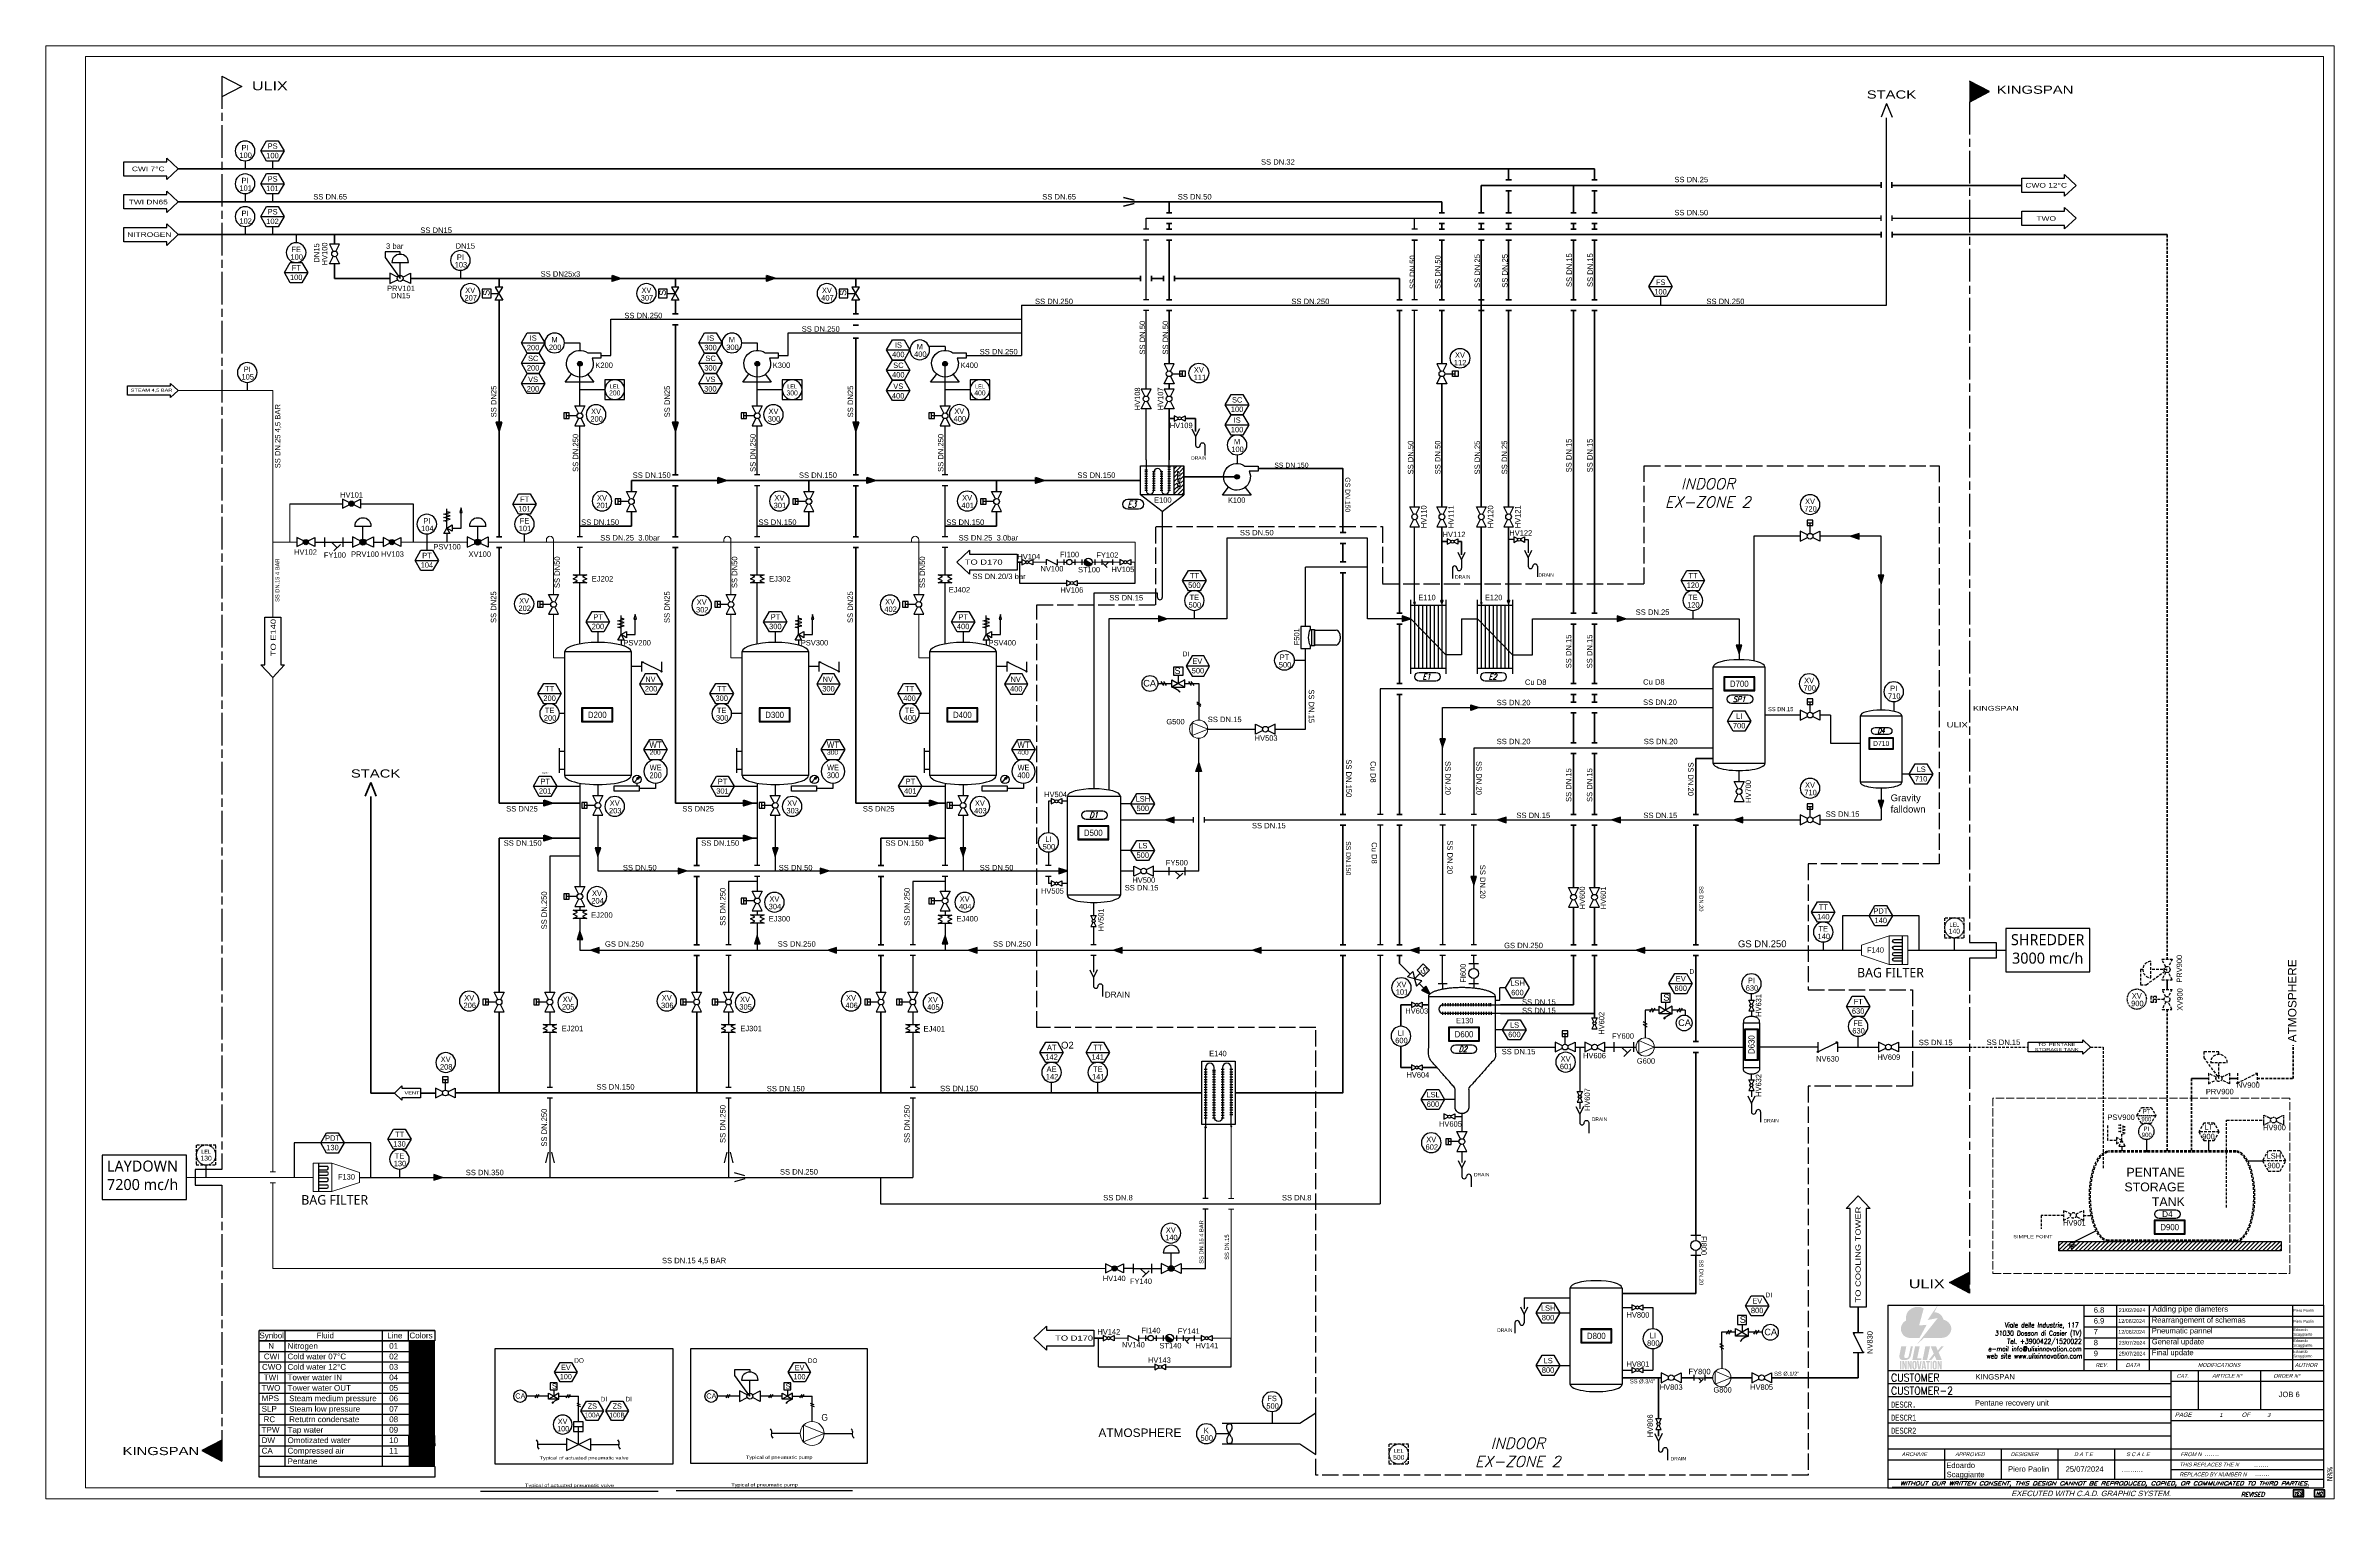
# Model space of a CAD drawing. Header units: millimetres. Extents: x 256 to 2599, y 626 to 1192.
# Drawn here: x 256 to 1097, y 657 to 1192 of the extents above; entities that cross this region are included whole.
import ezdxf
from ezdxf.enums import TextEntityAlignment as Align

# ---------------------------------------------------------------- set-up
doc = ezdxf.new("R2010")
doc.units = ezdxf.units.MM
for name, pattern in [('AM_ISO02W050', [7.5, 6, -1.5]), ('AM_ISO02W050x2', [3.75, 3, -0.75]), ('AM_ISO08W050', [18, 12, -1.5, 3, -1.5]), ('DASHED', [0.75, 0.5, -0.25])]:
    doc.linetypes.add(name, pattern=pattern)
for name, color, linetype, lineweight in [('-Aria', 7, 'Continuous', 30), ('-Condense', 240, 'Continuous', 35), ('-Testi', 7, 'Continuous', 35), ('Acqua demi', 190, 'Continuous', 35), ('Acqua di torre in', 170, 'Continuous', 35), ('Acqua refrigerata', 142, 'Continuous', 35), ('Apparecchiature', 7, 'Continuous', 30), ('LINEA - ACQUA DI RETE', 94, 'Continuous', 35), ('LINEA - AZOTO', 151, 'Continuous', 35)]:
    doc.layers.add(name, color=color, linetype=linetype, lineweight=lineweight)
for name, color, linetype in [('-Conteggio', 1, 'Continuous'), ('-Pentano', 40, 'Continuous'), ('-Vapore', 253, 'Continuous'), ('1', 7, 'Continuous'), ('109', 3, 'Continuous'), ('212', 140, 'AM_ISO02W050x2'), ('4', 42, 'Continuous'), ('5', 6, 'Continuous'), ('Acqua di torre out', 150, 'Continuous'), ('FINGATURA', 9, 'Continuous'), ('L6-SOTTILE', 5, 'Continuous'), ('L8-TESTI', 1, 'Continuous'), ('Limite fornitura', 7, 'AM_ISO08W050'), ('Tag', 7, 'Continuous'), ('Testi', 7, 'Continuous'), ('Text', 7, 'Continuous')]:
    doc.layers.add(name, color=color, linetype=linetype)
doc.styles.add('2', font='MONOTXT', dxfattribs={"width": 0.8, "height": 280})
doc.styles.add('ARIAL_090', font='arial.ttf', dxfattribs={"width": 0.9})
doc.styles.add('ITALICC', font='italicc')
doc.styles.add('PNP_LTYPE', font='txt.shx')
doc.styles.add('ROMANC', font='ROMANC', dxfattribs={"width": 0.9})
doc.styles.add('ROMANS', font='romans', dxfattribs={"oblique": 15})
doc.styles.get("Standard").update_dxf_attribs({"font": 'arial.ttf'})
doc.styles.add('USER1', font='ROMANS', dxfattribs={"width": 0.8, "height": 280})
doc.linetypes.add('ISO-GENERAL', pattern='A,5,["/",PNP_LTYPE,S=1.5,R=0,X=0,Y=-0.75],-0.0001', length=5.0001)

# ---------------------------------------------------------------- blocks, each defined once
blk = doc.blocks.new('Tag_block')
at = {"color": 0, "linetype": 'ByBlock', "lineweight": -2}
blk.add_attdef('#(TargetObject.Tag)', text='', height=2.5, dxfattribs=at).set_placement((0, 0), align=Align.MIDDLE_CENTER)
blk = doc.blocks.new('STIKER NOME MACCHIANARIO')
at = {"layer": 'L8-TESTI', "color": 5}
for points in [[(-20, 9), (-20, -9), (20, -9), (20, 9)], [(-19, 8), (-19, -8), (19, -8), (19, 8)]]:
    blk.add_lwpolyline(points, close=True, dxfattribs=at)
at = {"color": 7, "style": 'ARIAL_090', "width": 0.9}
blk.add_attdef('NOME', text='', height=8, dxfattribs=at).set_placement((0, 0), align=Align.MIDDLE_CENTER)
blk = doc.blocks.new('*U6')
at = {"color": 0, "linetype": 'ByBlock', "lineweight": -2}
for start, end in [(0, 180), (180, 0)]:
    blk.add_arc((0, 0), 5, start, end, dxfattribs=at)
at = {"color": 0, "linetype": 'ByBlock', "lineweight": -2, "width": 0.9}
for tag, p in [('#(TargetObject.Type)', (0, 1.65)), ('#(TargetObject.LoopNumber)', (0, -1.65))]:
    blk.add_attdef(tag, text='', height=2.5, dxfattribs=at).set_placement(p, align=Align.MIDDLE_CENTER)
blk = doc.blocks.new('Valve Label_block')
at = {"color": 0, "linetype": 'ByBlock', "lineweight": -2, "width": 0.9}
blk.add_attdef('#(TargetObject.Size)', text='', height=2.5, dxfattribs=at).set_placement((0, 4.7625), align=Align.BOTTOM_CENTER)
blk.add_attdef('#(TargetObject.Tag)', text='', height=2.5, dxfattribs=at).set_placement((0, -4.7625), align=Align.TOP_CENTER)
blk = doc.blocks.new('*U5')
at = {"color": 0, "linetype": 'ByBlock', "lineweight": -2}
for start, end in [(0, 180), (180, 0)]:
    blk.add_arc((0, 0), 5, start, end, dxfattribs=at)
at = {"color": 0, "linetype": 'ByBlock', "lineweight": -2, "width": 0.9}
for tag, p in [('#(TargetObject.Type)', (0, 1.65)), ('#(TargetObject.LoopNumber)', (0, -1.65))]:
    blk.add_attdef(tag, text='', height=2.5, dxfattribs=at).set_placement(p, align=Align.MIDDLE_CENTER)
blk = doc.blocks.new('*U7')
at = {"color": 0, "linetype": 'ByBlock', "lineweight": -2}
for start, end in [(0, 180), (180, 0)]:
    blk.add_arc((0, 0), 5, start, end, dxfattribs=at)
at = {"color": 0, "linetype": 'ByBlock', "lineweight": -2, "width": 0.9}
for tag, p in [('#(TargetObject.Type)', (0, 1.65)), ('#(TargetObject.LoopNumber)', (0, -1.65))]:
    blk.add_attdef(tag, text='', height=2.5, dxfattribs=at).set_placement(p, align=Align.MIDDLE_CENTER)
blk = doc.blocks.new('*U8')
at = {"color": 0, "linetype": 'ByBlock', "lineweight": -2}
for start, end in [(0, 180), (180, 0)]:
    blk.add_arc((0, 0), 5, start, end, dxfattribs=at)
at = {"color": 0, "linetype": 'ByBlock', "lineweight": -2, "width": 0.9}
for tag, p in [('#(TargetObject.Type)', (0, 1.65)), ('#(TargetObject.LoopNumber)', (0, -1.65))]:
    blk.add_attdef(tag, text='', height=2.5, dxfattribs=at).set_placement(p, align=Align.MIDDLE_CENTER)
blk = doc.blocks.new('*U9')
at = {"color": 0, "linetype": 'ByBlock', "lineweight": -2}
for start, end in [(0, 180), (180, 0)]:
    blk.add_arc((0, 0), 5, start, end, dxfattribs=at)
at = {"color": 0, "linetype": 'ByBlock', "lineweight": -2, "width": 0.9}
for tag, p in [('#(TargetObject.Type)', (0, 1.65)), ('#(TargetObject.LoopNumber)', (0, -1.65))]:
    blk.add_attdef(tag, text='', height=2.5, dxfattribs=at).set_placement(p, align=Align.MIDDLE_CENTER)
blk = doc.blocks.new('FILTRO-CARTUCCIA')
for p, q in [((8, 1.75), (0, 1.75)), ((0, 1.75), (0, -1.75)), ((8, -1.75), (8, 1.75)), ((0, -1.75), (1, -1.75)), ((1, -3.25), (1, -1.75)), ((7, -3.25), (1, -3.25)), ((7, -1.75), (8, -1.75)), ((7, -1.75), (7, -3.25))]:
    blk.add_line(p, q)
blk.add_lwpolyline([(1.25, -11.25), (1.25, -3.25), (6.75, -3.25), (6.75, -11.25)])
blk.add_ellipse((4, -11.25), major_axis=(2.75, 0), ratio=0.563706, start_param=3.141593, end_param=6.283185)
at = {"layer": '109'}
blk.add_line((1, -2.25), (7, -2.25), dxfattribs=at)
at = {"layer": '109', "extrusion": (0, 0, -1)}
blk.add_ellipse((4, -3.74), major_axis=(4.58, 0), ratio=0.574651, start_param=3.998511, end_param=5.426267, dxfattribs=at)
blk = doc.blocks.new('Solenoid valve')
blk.add_line((471.76, 702.65), (471.76, 700.34))
blk.add_lwpolyline([(471.76, 700.34), (469.86, 699.24), (469.86, 701.44), (471.76, 700.34)])
for points in [[(473.05, 702.65), (473.05, 705.23), (470.47, 705.23), (470.47, 702.65)], [(473.66, 699.24), (473.66, 701.44), (471.76, 700.34)]]:
    blk.add_lwpolyline(points, close=True)
at = {"layer": '-Testi', "insert": (471.08, 705.02), "char_height": 1.93, "width": 2.2547, "attachment_point": 1}
blk.add_mtext('S', dxfattribs=at)

msp = doc.modelspace()

# ---------------------------------------------------------------- hatches: boundary and pattern name
at = {"layer": '-Aria'}
h = msp.add_hatch(color=256, dxfattribs=at)
h.dxf.hatch_style = 1
h.paths.add_polyline_path([(452.75, 866.23), (451.71, 863.1), (453.8, 863.1), (452.75, 866.23)])
h = msp.add_hatch(color=256, dxfattribs=at)
h.dxf.hatch_style = 1
h.paths.add_polyline_path([(517.94, 864.6), (516.89, 861.46), (518.98, 861.46), (517.94, 864.6)])
h = msp.add_hatch(color=256, dxfattribs=at)
h.dxf.hatch_style = 1
h.paths.add_polyline_path([(543.94, 859.16), (547.08, 858.11), (547.08, 860.2), (543.94, 859.16)])
h = msp.add_hatch(color=256, dxfattribs=at)
h.dxf.hatch_style = 1
h.paths.add_polyline_path([(586.95, 864.6), (585.9, 861.46), (587.99, 861.46), (586.95, 864.6)])
h = msp.add_hatch(color=256, dxfattribs=at)
h.dxf.hatch_style = 1
h.paths.add_polyline_path([(595.58, 859.16), (598.71, 858.11), (598.71, 860.2), (595.58, 859.16)])
h = msp.add_hatch(color=256, dxfattribs=at)
h.dxf.hatch_style = 1
h.paths.add_polyline_path([(648.93, 859.16), (652.07, 858.11), (652.07, 860.2), (648.93, 859.16)])
h = msp.add_hatch(color=256, dxfattribs=at)
h.dxf.hatch_style = 1
h.paths.add_polyline_path([(700.01, 859.16), (703.14, 858.11), (703.14, 860.2), (700.01, 859.16)])
h = msp.add_hatch(color=256, dxfattribs=at)
h.dxf.hatch_style = 1
h.paths.add_polyline_path([(758, 859.16), (761.14, 858.11), (761.14, 860.2), (758, 859.16)])
h = msp.add_hatch(color=256, dxfattribs=at)
h.dxf.hatch_style = 1
h.paths.add_polyline_path([(840.96, 859.16), (844.1, 858.11), (844.1, 860.2), (840.96, 859.16)])
h = msp.add_hatch(color=256, dxfattribs=at)
h.dxf.hatch_style = 1
h.paths.add_polyline_path([(402.28, 775.68), (399.14, 776.72), (399.14, 774.63), (402.28, 775.68)])
at = {"layer": '-Condense'}
h = msp.add_hatch(color=256, dxfattribs=at)
h.dxf.hatch_style = 1
h.paths.add_polyline_path([(389.78, 684.78), (399.47, 684.78), (399.47, 688.63), (389.78, 688.63), (389.78, 684.78)])
at = {"layer": '-Pentano'}
h = msp.add_hatch(color=256, dxfattribs=at)
h.dxf.hatch_style = 1
h.paths.add_polyline_path([(919.71, 1011.29), (922.85, 1010.25), (922.85, 1012.34), (919.71, 1011.29)])
h = msp.add_hatch(color=256, dxfattribs=at)
h.dxf.hatch_style = 1
h.paths.add_polyline_path([(930.93, 993.83), (931.98, 996.97), (929.89, 996.97), (930.93, 993.83)])
h = msp.add_hatch(color=256, dxfattribs=at)
h.dxf.hatch_style = 1
h.paths.add_polyline_path([(668.5, 980.98), (665.36, 982.03), (665.36, 979.94), (668.5, 980.98)])
h = msp.add_hatch(color=256, dxfattribs=at)
h.dxf.hatch_style = 1
h.paths.add_polyline_path([(758.09, 980.98), (754.95, 982.03), (754.95, 979.94), (758.09, 980.98)])
h = msp.add_hatch(color=256, dxfattribs=at)
h.dxf.hatch_style = 1
h.paths.add_polyline_path([(837.12, 980.98), (833.99, 982.03), (833.99, 979.94), (837.12, 980.98)])
h = msp.add_hatch(color=256, dxfattribs=at)
h.dxf.hatch_style = 1
h.paths.add_polyline_path([(878.76, 968.14), (879.8, 971.27), (877.71, 971.27), (878.76, 968.14)])
h = msp.add_hatch(color=256, dxfattribs=at)
h.dxf.hatch_style = 1
h.paths.add_polyline_path([(783.27, 948.33), (780.14, 947.29), (780.14, 949.38), (783.27, 948.33)])
h = msp.add_hatch(color=256, dxfattribs=at)
h.dxf.hatch_style = 1
h.paths.add_polyline_path([(769.81, 933.66), (770.86, 936.79), (768.77, 936.79), (769.81, 933.66)])
h = msp.add_hatch(color=256, dxfattribs=at)
h.dxf.hatch_style = 1
h.paths.add_polyline_path([(680.17, 927.97), (681.22, 924.83), (679.13, 924.83), (680.17, 927.97)])
h = msp.add_hatch(color=256, dxfattribs=at)
h.dxf.hatch_style = 1
h.paths.add_polyline_path([(930.93, 911.09), (931.98, 914.23), (929.89, 914.23), (930.93, 911.09)])
h = msp.add_hatch(color=256, dxfattribs=at)
h.dxf.hatch_style = 1
h.paths.add_polyline_path([(667.98, 907.07), (671.11, 906.02), (671.11, 908.11), (667.98, 907.07)])
h = msp.add_hatch(color=256, dxfattribs=at)
h.dxf.hatch_style = 1
h.paths.add_polyline_path([(789.98, 907.07), (793.12, 906.02), (793.12, 908.11), (789.98, 907.07)])
h = msp.add_hatch(color=256, dxfattribs=at)
h.dxf.hatch_style = 1
h.paths.add_polyline_path([(832.02, 907.07), (835.16, 906.02), (835.16, 908.11), (832.02, 907.07)])
h = msp.add_hatch(color=256, dxfattribs=at)
h.dxf.hatch_style = 1
h.paths.add_polyline_path([(877.04, 907.07), (880.18, 906.02), (880.18, 908.11), (877.04, 907.07)])
h = msp.add_hatch(color=256, dxfattribs=at)
h.dxf.hatch_style = 1
h.paths.add_polyline_path([(459.37, 893.59), (460.41, 896.73), (458.32, 896.73), (459.37, 893.59)])
h = msp.add_hatch(color=256, dxfattribs=at)
h.dxf.hatch_style = 1
h.paths.add_polyline_path([(524.56, 893.59), (525.6, 896.73), (523.51, 896.73), (524.56, 893.59)])
h = msp.add_hatch(color=256, dxfattribs=at)
h.dxf.hatch_style = 1
h.paths.add_polyline_path([(593.57, 893.59), (594.61, 896.73), (592.52, 896.73), (593.57, 893.59)])
h = msp.add_hatch(color=256, dxfattribs=at)
h.dxf.hatch_style = 1
h.paths.add_polyline_path([(491.96, 888.28), (488.83, 889.32), (488.83, 887.23), (491.96, 888.28)])
h = msp.add_hatch(color=256, dxfattribs=at)
h.dxf.hatch_style = 1
h.paths.add_polyline_path([(544.23, 888.28), (541.09, 889.32), (541.09, 887.23), (544.23, 888.28)])
h = msp.add_hatch(color=256, dxfattribs=at)
h.dxf.hatch_style = 1
h.paths.add_polyline_path([(631.89, 888.28), (628.76, 889.32), (628.76, 887.23), (631.89, 888.28)])
h = msp.add_hatch(color=256, dxfattribs=at)
h.dxf.hatch_style = 1
h.paths.add_polyline_path([(781.23, 883.11), (782.28, 886.25), (780.19, 886.25), (781.23, 883.11)])
h = msp.add_hatch(color=256, dxfattribs=at)
h.dxf.hatch_style = 1
h.paths.add_polyline_path([(399.47, 692.48), (399.47, 696.33), (389.78, 696.33), (389.78, 692.48), (399.47, 692.48)])
h = msp.add_hatch(color=256, dxfattribs=at)
h.dxf.hatch_style = 1
h.paths.add_polyline_path([(389.78, 669.38), (399.47, 669.38), (399.47, 673.23), (389.78, 673.23), (389.78, 669.38)])
at = {"layer": '-Vapore', "lineweight": 20}
h = msp.add_hatch(color=256, dxfattribs=at)
h.dxf.hatch_style = 1
h.paths.add_polyline_path([(399.47, 696.33), (389.78, 696.33), (389.78, 692.48), (399.47, 692.48), (399.47, 696.33)])
h = msp.add_hatch(color=256, dxfattribs=at)
h.dxf.hatch_style = 1
h.paths.add_polyline_path([(399.47, 688.63), (399.47, 692.48), (389.78, 692.48), (389.78, 688.63), (399.47, 688.63)])
at = {"layer": '-Vapore', "transparency": 33554687}
h = msp.add_hatch(color=7, dxfattribs=at)
h.dxf.hatch_style = 1
h.paths.add_polyline_path([(389.78, 673.23), (399.47, 673.23), (399.47, 677.08), (389.78, 677.08), (389.78, 673.23)])
at = {"ltscale": 15}
h = msp.add_hatch(color=256, dxfattribs=at)
h.dxf.hatch_style = 1
h.paths.add_polyline_path([(963.41, 1170.87), (970.77, 1174.72), (963.41, 1178.57), (963.41, 1170.87)])
h = msp.add_hatch(color=256)
h.dxf.hatch_style = 1
h.paths.add_polyline_path([(369.77, 1023.26, 1), (367.88, 1023.26, 1)])
h = msp.add_hatch(color=256)
h.dxf.hatch_style = 1
h.paths.add_polyline_path([(353, 1009.14, 1), (351.11, 1009.14, 1), (353, 1009.14, 1)])
h = msp.add_hatch(color=256)
h.dxf.hatch_style = 1
h.paths.add_polyline_path([(374.13, 1009.14, 1), (371.94, 1009.14, 1)])
h = msp.add_hatch(color=256)
h.dxf.hatch_style = 1
h.paths.add_polyline_path([(384.63, 1009.14, 1), (382.74, 1009.14, 1), (384.63, 1009.14, 1)])
h = msp.add_hatch(color=256)
h.dxf.hatch_style = 1
h.paths.add_polyline_path([(416.3, 1009.14, 1), (414.1, 1009.14, 1)])
h = msp.add_hatch(color=256)
h.dxf.hatch_style = 1
h.paths.add_polyline_path([(624.5, 1002.72), (624.15, 1002.77), (624.4, 1002.52), (624.5, 1002.72)])
h = msp.add_hatch(color=256)
h.dxf.hatch_style = 1
h.paths.add_polyline_path([(628.06, 1000.81), (628.21, 1000.74, 0.116434), (628.22, 1000.77, 0.791418), (628.06, 1000.81)])
h.paths.add_polyline_path([(628.06, 1000.81, 0.116434), (628.05, 1000.77, 0.791418), (628.21, 1000.74), (628.06, 1000.81, 0.116434)])
h = msp.add_hatch()
h.set_pattern_fill('ANSI36', color=256, scale=0.057, angle=270)
h.set_pattern_definition([(315, (519.2255, 1522.89416), (0.351913787, -0.09597649), [0.4524375, -0.0904875, 0, -0.0904875])])
h.paths.add_polyline_path([(639.6, 1000.35, 0.25749), (640.8, 1001.01), (638.39, 1002.53, 0.588535), (639.6, 1000.35, 0.25749)])
h = msp.add_hatch(color=256)
h.dxf.hatch_style = 1
h.paths.add_polyline_path([(476.04, 965.1), (475.4, 965.19), (475.86, 964.74), (476.04, 965.1)])
h = msp.add_hatch(color=256)
h.dxf.hatch_style = 1
h.paths.add_polyline_path([(482.7, 961.73, 0.284079), (482.53, 961.63), (482.7, 961.55), (482.7, 961.73, 0.284079)], flags=17)
h.paths.add_polyline_path([(482.7, 961.73), (482.7, 961.55), (482.53, 961.63, 0.116434), (482.51, 961.55, 1), (482.88, 961.55, 0.414214), (482.7, 961.73)])
h = msp.add_hatch(color=256)
h.dxf.hatch_style = 1
h.paths.add_polyline_path([(541.23, 965.1), (540.59, 965.19), (541.05, 964.74), (541.23, 965.1)])
h = msp.add_hatch(color=256)
h.dxf.hatch_style = 1
h.paths.add_polyline_path([(547.88, 961.73, 0.284079), (547.72, 961.63), (547.88, 961.55), (547.88, 961.73, 0.284079)], flags=17)
h.paths.add_polyline_path([(547.88, 961.73), (547.88, 961.55), (547.72, 961.63, 0.116434), (547.7, 961.55, 1), (548.07, 961.55, 0.414214), (547.88, 961.73)])
h = msp.add_hatch(color=256)
h.dxf.hatch_style = 1
h.paths.add_polyline_path([(610.24, 965.1), (609.6, 965.19), (610.06, 964.74), (610.24, 965.1)])
h = msp.add_hatch(color=256)
h.dxf.hatch_style = 1
h.paths.add_polyline_path([(616.89, 961.73, 0.284079), (616.73, 961.63), (616.89, 961.55), (616.89, 961.73, 0.284079)], flags=17)
h.paths.add_polyline_path([(616.89, 961.73), (616.89, 961.55), (616.73, 961.63, 0.116434), (616.71, 961.55, 1), (617.08, 961.55, 0.414214), (616.89, 961.73)])
h = msp.add_hatch(color=256)
h.dxf.hatch_style = 1
h.paths.add_polyline_path([(673.32, 953.97), (672.7, 954.34), (672.93, 954.55), (673.32, 953.97)])
h = msp.add_hatch(color=256)
h.dxf.hatch_style = 1
h.paths.add_polyline_path([(459.88, 858.11), (459.88, 860.2), (456.74, 859.16), (459.88, 858.11)])
h = msp.add_hatch(color=256)
h.dxf.hatch_style = 1
h.paths.add_polyline_path([(851.1, 833.93), (851.72, 834.3), (851.49, 834.51), (851.1, 833.93)])
h = msp.add_hatch(color=256)
h.dxf.hatch_style = 1
h.paths.add_polyline_path([(914.32, 825.31), (914.95, 825.4), (914.49, 824.95), (914.32, 825.31)])
h = msp.add_hatch(color=256)
h.dxf.hatch_style = 1
h.paths.add_polyline_path([(907.66, 821.94, -0.284079), (907.83, 821.84), (907.66, 821.76), (907.66, 821.94, -0.284079)], flags=17)
h.paths.add_polyline_path([(907.66, 821.94), (907.66, 821.76), (907.83, 821.84, -0.116434), (907.85, 821.76, -1), (907.47, 821.76, -0.414214), (907.66, 821.94)])
h = msp.add_hatch(color=256)
h.dxf.hatch_style = 1
h.paths.add_polyline_path([(1061.86, 810.51, -0.284079), (1062.02, 810.41), (1061.86, 810.33), (1061.86, 810.51, -0.284079)], flags=17)
h.paths.add_polyline_path([(1061.86, 810.51), (1061.86, 810.33), (1062.02, 810.41, -0.116434), (1062.04, 810.33, -1), (1061.67, 810.33, -0.414214), (1061.86, 810.51)])
h = msp.add_hatch(color=256)
h.dxf.hatch_style = 1
h.paths.add_polyline_path([(650.21, 742.23, 1), (648.32, 742.23, 1), (650.21, 742.23, 1)])
h = msp.add_hatch(color=256)
h.dxf.hatch_style = 1
h.paths.add_polyline_path([(671.1, 742.23, 1), (668.99, 742.23, 1), (671.1, 742.23, 1)])
h = msp.add_hatch(color=256, dxfattribs=at)
h.dxf.hatch_style = 1
h.paths.add_polyline_path([(963.45, 740.87), (956.09, 737.02), (963.45, 733.17), (963.45, 740.87)])
h = msp.add_hatch(color=256)
h.dxf.hatch_style = 1
h.paths.add_polyline_path([(654.42, 717.54), (654.07, 717.59), (654.32, 717.35), (654.42, 717.54)])
h = msp.add_hatch(color=256)
h.dxf.hatch_style = 1
h.paths.add_polyline_path([(657.98, 715.64), (658.14, 715.56, 0.116434), (658.14, 715.6, 0.791418), (657.98, 715.64)])
h.paths.add_polyline_path([(657.98, 715.64, 0.116434), (657.97, 715.6, 0.791418), (658.14, 715.56), (657.98, 715.64, 0.116434)])
h = msp.add_hatch()
h.set_pattern_fill('ANSI36', color=256, scale=0.057, angle=270)
h.set_pattern_definition([(315, (549.14665, 1237.71725), (0.351913787, -0.09597649), [0.4524375, -0.0904875, 0, -0.0904875])])
h.paths.add_polyline_path([(669.52, 715.17, 0.25749), (670.72, 715.84), (668.31, 717.35, 0.588535), (669.52, 715.17, 0.25749)])
h = msp.add_hatch(color=256)
h.dxf.hatch_style = 1
h.paths.add_polyline_path([(879.18, 715.53), (879.81, 715.9), (879.58, 716.12), (879.18, 715.53)])
h = msp.add_hatch(color=256)
h.dxf.hatch_style = 1
h.paths.add_polyline_path([(920.77, 718.03), (920.68, 718.67), (921.13, 718.21), (920.77, 718.03)])
h = msp.add_hatch(color=256)
h.dxf.hatch_style = 1
h.paths.add_polyline_path([(924.14, 711.38, -0.284079), (924.24, 711.55), (924.32, 711.38), (924.14, 711.38, -0.284079)], flags=17)
h.paths.add_polyline_path([(924.14, 711.38), (924.32, 711.38), (924.24, 711.55, -0.116434), (924.32, 711.57, -1), (924.32, 711.19, -0.414214), (924.14, 711.38)])
h = msp.add_hatch(color=256)
h.dxf.hatch_style = 1
h.paths.add_polyline_path([(442.62, 692.7), (443.12, 693), (442.93, 693.17), (442.62, 692.7)])
h = msp.add_hatch(color=256)
h.dxf.hatch_style = 1
h.paths.add_polyline_path([(528.52, 692.72), (529.01, 693.01), (528.83, 693.18), (528.52, 692.72)])
h = msp.add_hatch(color=256, dxfattribs=at)
h.dxf.hatch_style = 1
h.paths.add_polyline_path([(321.22, 679.12), (313.86, 675.27), (321.22, 671.42), (321.22, 679.12)])
at = {"layer": '1'}
h = msp.add_hatch(color=256, dxfattribs=at)
h.dxf.hatch_style = 1
h.set_gradient(color1=(0, 223, 129), color2=(0, 174, 195), tint=1)
edge = h.paths.add_edge_path()
edge.add_spline(control_points=[(940.1, 723.02), (939.91, 722.93), (939.27, 722.61), (938.49, 721.57), (938.04, 719.82), (938.64, 718.04), (939.98, 716.95), (940.92, 716.75), (941.38, 716.65)], knot_values=[0, 0, 0, 0, 0.701825, 2.291672, 4.058724, 6.454991, 7.952515, 9.516798, 9.516798, 9.516798, 9.516798], degree=3, periodic=0)
edge.add_line((941.38, 716.65), (945.04, 716.65))
edge.add_line((945.04, 716.65), (947.68, 721.5))
edge.add_line((947.68, 721.5), (944.91, 721.25))
edge.add_line((944.91, 721.25), (946.59, 727.47))
edge.add_spline(control_points=[(946.59, 727.47), (946.41, 727.58), (945.9, 727.89), (944.98, 728.12), (943.85, 728.12), (942.76, 727.82), (941.74, 727.25), (940.84, 726.52), (940.33, 725.47), (940.03, 724.31), (940.08, 723.46), (940.1, 723.02)], knot_values=[0, 0, 0, 0, 0.669549, 1.949247, 3.037857, 4.337773, 5.60233, 6.862344, 8.029152, 9.34214, 10.773989, 10.773989, 10.773989, 10.773989], degree=3, periodic=0)
edge = h.paths.add_edge_path()
edge.add_spline(control_points=[(953.87, 723.39), (953.81, 723.56), (953.7, 723.89), (953.48, 724.35), (953.19, 724.85), (952.72, 725.3), (952.1, 725.75), (951.35, 726.02), (950.82, 726.1), (950.56, 726.14)], knot_values=[0, 0, 0, 0, 0.600904, 1.117951, 1.681093, 2.463883, 3.233335, 4.181583, 5.012071, 5.012071, 5.012071, 5.012071], degree=3, periodic=0)
edge.add_line((950.56, 726.14), (951.73, 728.56))
edge.add_line((951.73, 728.56), (951.66, 728.61))
edge.add_line((951.66, 728.61), (948.03, 723.25))
edge.add_line((948.03, 723.25), (951.76, 723.99))
edge.add_line((951.76, 723.99), (944.21, 714.43))
edge.add_line((944.21, 714.43), (944.27, 714.43))
edge.add_line((944.27, 714.43), (946.7, 716.7))
edge.add_line((946.7, 716.7), (953.39, 716.7))
edge.add_spline(control_points=[(953.39, 716.7), (953.76, 716.75), (954.44, 716.83), (955.37, 717.34), (956.09, 718.06), (956.62, 719.08), (956.8, 720.09), (956.59, 721.07), (956.22, 721.81), (955.63, 722.47), (954.9, 723.08), (954.24, 723.28), (953.87, 723.39)], knot_values=[0, 0, 0, 0, 1.209382, 2.211284, 3.435788, 4.46215, 5.940895, 6.667072, 7.735024, 8.604441, 9.541579, 10.801279, 10.801279, 10.801279, 10.801279], degree=3, periodic=0)
h = msp.add_hatch(color=256, dxfattribs=at)
h.dxf.hatch_style = 1
h.set_gradient(color1=(0, 223, 129), color2=(1, 179, 189), centered=1, tint=1)
edge = h.paths.add_edge_path()
edge.add_line((940.21, 713.62), (938.34, 713.62))
edge.add_line((938.34, 713.62), (937.69, 710.27))
edge.add_spline(control_points=[(937.69, 710.27), (937.68, 710.07), (937.67, 709.66), (937.79, 708.98), (938.37, 708.68), (938.96, 708.49), (939.6, 708.54), (940.23, 708.57), (940.74, 708.75), (941.15, 708.95), (941.49, 709.32), (941.67, 709.62), (941.79, 709.82)], knot_values=[0, 0, 0, 0, 0.791646, 1.67027, 2.474797, 3.187273, 4.139987, 4.947686, 5.66585, 6.260215, 6.722804, 7.638653, 7.638653, 7.638653, 7.638653], degree=3, periodic=0)
edge.add_line((941.79, 709.82), (942.63, 713.6))
edge.add_line((942.63, 713.6), (941.88, 713.6))
edge.add_line((941.88, 713.6), (941.1, 710.02))
edge.add_spline(control_points=[(941.1, 710.02), (941.08, 709.96), (941.04, 709.81), (940.92, 709.58), (940.69, 709.35), (940.31, 709.27), (939.92, 709.25), (939.47, 709.42), (939.45, 709.72), (939.44, 709.85)], knot_values=[0, 0, 0, 0, 0.258559, 0.603246, 1.025042, 1.490278, 2.065458, 2.63904, 3.121133, 3.121133, 3.121133, 3.121133], degree=3, periodic=0)
edge.add_line((939.44, 709.85), (940.21, 713.62))
h.paths.add_polyline_path([(943.43, 713.59), (945.13, 713.59), (944.21, 709.24), (945.81, 709.24), (945.66, 708.6), (942.42, 708.6), (943.43, 713.59)])
h.paths.add_polyline_path([(948.94, 713.58), (947.22, 713.58), (946.2, 708.64), (947.84, 708.56), (948.94, 713.58)])
h.paths.add_polyline_path([(950.3, 710.88), (948.51, 708.62), (949.43, 708.62), (950.64, 710.12), (951.28, 708.61), (953.24, 708.61), (952.1, 711.38), (953.94, 713.6), (953.05, 713.6), (951.78, 712.02), (951.14, 713.6), (949.18, 713.56), (950.3, 710.88)])
h = msp.add_hatch(color=256, dxfattribs=at)
h.dxf.hatch_style = 1
h.set_gradient(color1=(0, 223, 129), color2=(1, 179, 189), tint=1)
h.paths.add_polyline_path([(937.95, 705.12), (938.43, 705.12), (938.43, 708.17), (937.95, 708.16), (937.95, 705.12)])
h.paths.add_polyline_path([(940.3, 708.19), (939.85, 708.19), (939.85, 706.39), (939.36, 708.2), (938.79, 708.2), (938.78, 705.13), (939.23, 705.13), (939.23, 707.34), (939.79, 705.12), (940.3, 705.12), (940.3, 708.19)])
h.paths.add_polyline_path([(940.65, 705.11), (941.1, 705.11), (941.1, 707.21), (941.67, 705.09), (942.2, 705.09), (942.2, 708.19), (941.74, 708.19), (941.74, 706.41), (941.23, 708.19), (940.65, 708.19), (940.65, 705.11)])
h.paths.add_polyline_path([(942.45, 705.72, 1), (943.97, 705.93), (943.97, 707.66, 0.796166), (942.45, 707.66), (942.45, 705.72, 1)])
h.paths.add_polyline_path([(942.95, 707.51, -0.957705), (943.44, 707.55), (943.44, 705.74, -0.974266), (942.98, 705.72), (942.95, 707.51, -0.957705)], flags=16)
h.paths.add_polyline_path([(944.61, 705.12), (945.35, 705.12), (945.83, 708.19), (945.35, 708.19), (945.01, 705.8), (944.64, 708.27), (944.1, 708.28), (944.61, 705.12)])
h.paths.add_polyline_path([(945.83, 705.12), (946.27, 705.12), (946.36, 705.7), (946.88, 705.7), (946.98, 705.12), (947.54, 705.12), (946.98, 708.19), (946.3, 708.19), (945.83, 705.12)])
h.paths.add_polyline_path([(946.64, 707.6), (946.82, 706.1), (946.4, 706.09), (946.64, 707.6)], flags=16)
h.paths.add_polyline_path([(947.95, 705.15), (948.39, 705.15), (948.39, 707.75), (948.92, 707.75), (948.92, 708.22), (947.4, 708.22), (947.4, 707.74), (947.95, 707.74), (947.95, 705.15)])
h.paths.add_polyline_path([(949.58, 708.17), (949.11, 708.16), (949.11, 705.12), (949.58, 705.12), (949.58, 708.17)])
h.paths.add_polyline_path([(949.89, 705.74, 1), (951.41, 705.95), (951.41, 707.68, 0.796166), (949.89, 707.68), (949.89, 705.74, 1)])
h.paths.add_polyline_path([(950.39, 707.53, -0.957705), (950.88, 707.57), (950.88, 705.76, -0.974266), (950.42, 705.74), (950.39, 707.53, -0.957705)], flags=16)
h.paths.add_polyline_path([(951.68, 705.11), (952.13, 705.11), (952.13, 707.21), (952.7, 705.09), (953.23, 705.09), (953.23, 708.19), (952.77, 708.19), (952.77, 706.41), (952.26, 708.19), (951.68, 708.19), (951.68, 705.11)])
at = {"layer": '4'}
h = msp.add_hatch(dxfattribs=at)
h.set_pattern_fill('_U', color=256, scale=1.083333, angle=45, style=0, pattern_type=0)
h.set_pattern_definition([(45, (2916.7079, 3715.7714), (-0.76603235, 0.76603235), [])])
h.paths.add_polyline_path([(996.3, 748.66), (1078, 748.66), (1078, 752.13), (996.3, 752.13)])
at = {"layer": '5', "true_color": 0xed1f24}
h = msp.add_hatch(dxfattribs=at)
h.set_pattern_fill('_U', color=240, scale=1.083333, angle=45, style=0, pattern_type=0)
h.set_pattern_definition([(45, (-315.3831, 643.9444), (-0.7660323, 0.7660323), [])])
h.paths.add_polyline_path([(674.69, 1026.5), (671.04, 1026.5), (671.04, 1037.17), (674.69, 1037.17)])
h.paths.add_polyline_path([(673.64, 1028.81), (672.1, 1028.81), (672.1, 1035.13), (673.64, 1035.13)], flags=16)
at = {"layer": 'Acqua demi', "transparency": 33554687}
h = msp.add_hatch(dxfattribs=at)
h.set_pattern_fill('ANSI31', color=256, scale=0.015401)
h.set_pattern_definition([(45, (197.48377, 620.289274), (-0.034576848, 0.034576848), [])])
h.paths.add_polyline_path([(389.78, 680.93), (389.78, 677.08), (399.47, 677.08), (399.47, 680.93), (389.78, 680.93)])
at = {"layer": 'Acqua di torre in'}
h = msp.add_hatch(dxfattribs=at)
h.set_pattern_fill('ANGLE', color=256, scale=2)
h.set_pattern_definition([(0, (-769.547, -986.664), (0, 13.97), [10.16, -3.81]), (90, (-769.547, -986.664), (-13.97, 9e-16), [10.16, -3.81])])
h.paths.add_polyline_path([(769.18, 987.69), (769.55, 986.66), (769.91, 987.69)])
h = msp.add_hatch(dxfattribs=at)
h.set_pattern_fill('ANGLE', color=256, scale=2)
h.set_pattern_definition([(0, (-745.036, -986.664), (0, 13.97), [10.16, -3.81]), (90, (-745.036, -986.664), (-13.97, 9e-16), [10.16, -3.81])])
h.paths.add_polyline_path([(793.7, 987.69), (794.06, 986.66), (794.42, 987.69)])
h = msp.add_hatch(color=256, dxfattribs=at)
h.dxf.hatch_style = 1
h.paths.add_polyline_path([(389.78, 704.03), (389.78, 700.18), (399.47, 700.18), (399.47, 704.03)])
at = {"layer": 'Acqua di torre out'}
h = msp.add_hatch(dxfattribs=at)
h.set_pattern_fill('ANGLE', color=256, scale=2)
h.set_pattern_definition([(0, (-759.52, -986.664), (0, 13.97), [10.16, -3.81]), (90, (-759.52, -986.664), (-13.97, 9e-16), [10.16, -3.81])])
h.paths.add_polyline_path([(759.88, 986.66), (759.52, 987.69), (759.16, 986.66)])
h = msp.add_hatch(dxfattribs=at)
h.set_pattern_fill('ANGLE', color=256, scale=2)
h.set_pattern_definition([(0, (-735.009, -986.664), (0, 13.97), [10.16, -3.81]), (90, (-735.009, -986.664), (-13.97, 9e-16), [10.16, -3.81])])
h.paths.add_polyline_path([(784.39, 986.66), (784.03, 987.69), (783.67, 986.66)])
h = msp.add_hatch(color=256, dxfattribs=at)
h.dxf.hatch_style = 1
h.paths.add_polyline_path([(389.78, 700.18), (389.78, 696.33), (399.47, 696.33), (399.47, 700.18), (389.78, 700.18)])
at = {"layer": 'Acqua refrigerata'}
h = msp.add_hatch(color=256, dxfattribs=at)
h.dxf.hatch_style = 1
h.paths.add_polyline_path([(784.03, 987.69), (783.67, 986.66), (784.39, 986.66)])
h = msp.add_hatch(color=256, dxfattribs=at)
h.dxf.hatch_style = 1
h.paths.add_polyline_path([(794.42, 987.69), (793.7, 987.69), (794.06, 986.66)])
h = msp.add_hatch(color=256, dxfattribs=at)
h.dxf.hatch_style = 1
h.paths.add_polyline_path([(399.47, 707.88), (399.47, 711.73), (389.78, 711.73), (389.78, 707.88), (399.47, 707.88)])
h = msp.add_hatch(color=256, dxfattribs=at)
h.dxf.hatch_style = 1
h.paths.add_polyline_path([(399.47, 704.03), (399.47, 707.88), (389.78, 707.88), (389.78, 704.03), (399.47, 704.03)])
at = {"layer": 'Apparecchiature'}
h = msp.add_hatch(color=256, dxfattribs=at)
h.dxf.hatch_style = 1
h.paths.add_polyline_path([(453.61, 1074.7, 1), (451.89, 1074.7, 1)])
h = msp.add_hatch(color=256, dxfattribs=at)
h.dxf.hatch_style = 1
h.paths.add_polyline_path([(518.8, 1074.7, 1), (517.08, 1074.7, 1)])
h = msp.add_hatch(color=256, dxfattribs=at)
h.dxf.hatch_style = 1
h.paths.add_polyline_path([(587.81, 1074.7, 1), (586.09, 1074.7, 1)])
h = msp.add_hatch(color=256, dxfattribs=at)
h.dxf.hatch_style = 1
h.paths.add_polyline_path([(695.11, 1033.13, 1), (693.39, 1033.13, 1)])
at = {"layer": 'LINEA - ACQUA DI RETE', "ltscale": 0.2}
h = msp.add_hatch(color=256, dxfattribs=at)
h.dxf.hatch_style = 1
h.paths.add_polyline_path([(399.47, 680.93), (399.47, 684.78), (389.78, 684.78), (389.78, 680.93), (399.47, 680.93)])
at = {"layer": 'LINEA - AZOTO'}
h = msp.add_hatch(color=256, dxfattribs=at)
h.dxf.hatch_style = 1
h.paths.add_polyline_path([(467.72, 1106.04), (464.59, 1107.08), (464.59, 1104.99), (467.72, 1106.04)])
h = msp.add_hatch(color=256, dxfattribs=at)
h.dxf.hatch_style = 1
h.paths.add_polyline_path([(524.45, 1106.09), (521.31, 1107.13), (521.31, 1105.05), (524.45, 1106.09)])
h = msp.add_hatch(color=256, dxfattribs=at)
h.dxf.hatch_style = 1
h.paths.add_polyline_path([(423.08, 1050.09), (424.13, 1053.22), (422.04, 1053.22), (423.08, 1050.09)])
h = msp.add_hatch(color=256, dxfattribs=at)
h.dxf.hatch_style = 1
h.paths.add_polyline_path([(487.84, 1050.09), (488.88, 1053.22), (486.79, 1053.22), (487.84, 1050.09)])
h = msp.add_hatch(color=256, dxfattribs=at)
h.dxf.hatch_style = 1
h.paths.add_polyline_path([(554.17, 1050.09), (555.22, 1053.22), (553.13, 1053.22), (554.17, 1050.09)])
h = msp.add_hatch(color=256, dxfattribs=at)
h.dxf.hatch_style = 1
h.paths.add_polyline_path([(506.58, 1031.83), (503.44, 1032.88), (503.44, 1030.79), (506.58, 1031.83)])
h = msp.add_hatch(color=256, dxfattribs=at)
h.dxf.hatch_style = 1
h.paths.add_polyline_path([(561.4, 1031.83), (558.26, 1032.88), (558.26, 1030.79), (561.4, 1031.83)])
h = msp.add_hatch(color=256, dxfattribs=at)
h.dxf.hatch_style = 1
h.paths.add_polyline_path([(623.38, 1031.83), (620.25, 1032.88), (620.25, 1030.79), (623.38, 1031.83)])
h = msp.add_hatch(color=256, dxfattribs=at)
h.dxf.hatch_style = 1
h.paths.add_polyline_path([(442.68, 913.25), (439.54, 914.3), (439.54, 912.21), (442.68, 913.25)])
h = msp.add_hatch(color=256, dxfattribs=at)
h.dxf.hatch_style = 1
h.paths.add_polyline_path([(516.02, 913.25), (512.89, 914.3), (512.89, 912.21), (516.02, 913.25)])
h = msp.add_hatch(color=256, dxfattribs=at)
h.dxf.hatch_style = 1
h.paths.add_polyline_path([(584.4, 913.25), (581.26, 914.3), (581.26, 912.21), (584.4, 913.25)])
h = msp.add_hatch(color=256, dxfattribs=at)
h.dxf.hatch_style = 1
h.paths.add_polyline_path([(442.68, 900.4), (439.54, 901.44), (439.54, 899.35), (442.68, 900.4)])
h = msp.add_hatch(color=256, dxfattribs=at)
h.dxf.hatch_style = 1
h.paths.add_polyline_path([(516.02, 900.4), (512.89, 901.44), (512.89, 899.35), (516.02, 900.4)])
h = msp.add_hatch(color=256, dxfattribs=at)
h.dxf.hatch_style = 1
h.paths.add_polyline_path([(584.4, 900.4), (581.26, 901.44), (581.26, 899.35), (584.4, 900.4)])
h = msp.add_hatch(color=256, dxfattribs=at)
h.dxf.hatch_style = 1
h.paths.add_polyline_path([(765.12, 843.04), (763.64, 846), (762.16, 844.52), (765.12, 843.04)])
at = {"layer": 'LINEA - AZOTO', "ltscale": 0.2}
h = msp.add_hatch(color=256, dxfattribs=at)
h.dxf.hatch_style = 1
h.paths.add_polyline_path([(399.47, 711.73), (399.47, 715.58), (389.78, 715.58), (389.78, 711.73), (399.47, 711.73)])
at = {"layer": 'Tag', "transparency": 33554687}
h = msp.add_hatch(color=256, dxfattribs=at)
h.dxf.hatch_style = 1
h.paths.add_polyline_path([(473.62, 922.35), (474.16, 921.87), (474.75, 923.06), (473.62, 922.35)])
h = msp.add_hatch(color=256, dxfattribs=at)
h.dxf.hatch_style = 1
h.paths.add_polyline_path([(538.8, 922.35), (539.35, 921.87), (539.93, 923.06), (538.8, 922.35)])
h = msp.add_hatch(color=256, dxfattribs=at)
h.dxf.hatch_style = 1
h.paths.add_polyline_path([(608.83, 922.35), (609.37, 921.87), (609.96, 923.06), (608.83, 922.35)])
at = {"layer": 'Tag', "linetype": 'DASHED', "ltscale": 2}
h = msp.add_hatch(color=256, dxfattribs=at)
h.dxf.hatch_style = 1
h.paths.add_polyline_path([(1068.51, 813.88), (1069.15, 813.97), (1068.69, 813.52), (1068.51, 813.88)])

# ---------------------------------------------------------------- linework, layer by layer
at = {"layer": '-Aria'}
for p, q in [((615, 1096.21), (932.95, 1096.21)), ((615, 1096.21), (615, 1077.72)), ((795.06, 1098.21), (793.06, 1098.21)), ((464.09, 1077.72), (464.09, 1091.01)), ((464.09, 1091.01), (615, 1091.01)), ((529.28, 1077.72), (529.28, 1086.08)), ((529.28, 1086.08), (615, 1086.08)), ((460.46, 1077.72), (464.09, 1077.72)), ((525.65, 1077.72), (529.28, 1077.72)), ((594.66, 1077.72), (615, 1077.72)), ((452.75, 1059.21), (452.75, 1074.7)), ((517.94, 1059.21), (517.94, 1074.7)), ((517.94, 1059.21), (517.94, 1074.7)), ((586.95, 1059.21), (586.95, 1074.7)), ((586.95, 1059.21), (586.95, 1074.7)), ((452.75, 1011.13), (452.75, 1051.92)), ((517.94, 1033.83), (517.94, 1051.92)), ((586.95, 1033.83), (586.95, 1051.92)), ((518.94, 1033.83), (516.94, 1033.83)), ((518.94, 1029.84), (516.94, 1029.84)), ((517.94, 1011.13), (517.94, 1029.84)), ((587.95, 1033.83), (585.95, 1033.83)), ((587.95, 1029.84), (585.95, 1029.84)), ((586.95, 1011.13), (586.95, 1029.84)), ((453.75, 1011.13), (451.75, 1011.13)), ((453.75, 1011.13), (451.75, 1011.13)), ((518.94, 1011.13), (516.94, 1011.13)), ((587.95, 1011.13), (585.95, 1011.13)), ((453.75, 1007.14), (451.75, 1007.14)), ((453.75, 1007.14), (451.75, 1007.14)), ((452.75, 997.16), (452.75, 1007.14)), ((518.94, 1007.14), (516.94, 1007.14)), ((517.94, 997.16), (517.94, 1007.14)), ((587.95, 1007.14), (585.95, 1007.14)), ((586.95, 997.16), (586.95, 1007.14)), ((452.75, 971.72), (452.75, 994.16)), ((517.94, 971.72), (517.94, 994.16)), ((586.95, 971.72), (586.95, 994.16)), ((452.75, 920.55), (452.75, 900.4)), ((517.94, 920.55), (517.94, 890.27)), ((586.95, 920.55), (586.95, 890.27)), ((452.75, 900.4), (452.75, 882.55)), ((452.75, 893.74), (441.71, 893.74)), ((441.71, 893.74), (441.71, 843.78)), ((507.35, 884.36), (507.35, 861.15)), ((517.94, 884.36), (507.35, 884.36)), ((518.94, 890.27), (516.94, 890.27)), ((518.94, 890.27), (516.94, 890.27)), ((518.94, 886.28), (516.94, 886.28)), ((518.94, 886.28), (516.94, 886.28)), ((517.94, 886.28), (517.94, 880.92)), ((586.95, 884.36), (575.08, 884.36)), ((575.08, 884.36), (575.08, 861.15)), ((587.95, 890.27), (585.95, 890.27)), ((587.95, 890.27), (585.95, 890.27)), ((587.95, 886.28), (585.95, 886.28)), ((587.95, 886.28), (585.95, 886.28)), ((586.95, 886.28), (586.95, 880.92)), ((625.91, 890.27), (623.91, 890.27)), ((625.91, 890.27), (623.91, 890.27)), ((625.91, 886.28), (623.91, 886.28)), ((625.91, 886.28), (623.91, 886.28)), ((452.75, 875.26), (452.75, 873.86)), ((452.75, 870.86), (452.75, 859.16)), ((517.94, 873.63), (517.94, 872.15)), ((517.94, 869.15), (517.94, 859.16)), ((586.95, 873.63), (586.95, 872.03)), ((586.95, 869.03), (586.95, 859.16)), ((916.71, 871.83), (916.71, 859.16)), ((926.5, 871.83), (916.71, 871.83)), ((944.9, 871.83), (935.1, 871.83)), ((944.9, 859.16), (944.9, 871.83)), ((452.75, 859.16), (456.74, 859.16)), ((459.88, 859.16), (923.76, 859.16)), ((508.34, 861.15), (506.35, 861.15)), ((508.34, 861.15), (506.35, 861.15)), ((576.08, 861.15), (574.08, 861.15)), ((576.08, 861.15), (574.08, 861.15)), ((940.77, 859.16), (976.75, 859.16)), ((508.34, 857.16), (506.35, 857.16)), ((508.34, 857.16), (506.35, 857.16)), ((507.35, 857.16), (507.35, 843.78)), ((576.08, 857.16), (574.08, 857.16)), ((576.08, 857.16), (574.08, 857.16)), ((575.08, 857.16), (575.08, 843.78)), ((441.71, 836.49), (441.71, 831.91)), ((507.35, 836.49), (507.35, 831.91)), ((575.08, 836.49), (575.08, 831.91)), ((441.71, 828.91), (441.71, 808.76)), ((507.35, 828.91), (507.35, 808.76)), ((575.08, 828.91), (575.08, 808.76)), ((442.71, 808.76), (440.71, 808.76)), ((442.71, 808.76), (440.71, 808.76)), ((508.34, 808.76), (506.35, 808.76)), ((576.08, 808.76), (574.08, 808.76)), ((576.08, 808.76), (574.08, 808.76)), ((442.71, 804.77), (440.71, 804.77)), ((442.71, 804.77), (440.71, 804.77)), ((441.71, 804.77), (441.71, 775.68)), ((508.34, 804.77), (506.35, 804.77)), ((507.35, 804.77), (507.35, 775.68)), ((576.08, 804.77), (574.08, 804.77)), ((576.08, 804.77), (574.08, 804.77)), ((575.08, 804.77), (575.08, 775.68)), ((347.71, 788.35), (347.71, 775.68)), ((357.51, 788.35), (347.71, 788.35)), ((375.9, 788.35), (366.11, 788.35)), ((375.9, 775.68), (375.9, 788.35)), ((441.12, 784.91), (440.08, 781.04)), ((442.3, 784.91), (443.34, 781.04)), ((506.75, 784.91), (505.72, 781.04)), ((507.94, 784.91), (508.97, 781.04)), ((371.77, 775.68), (575.08, 775.68)), ((513.42, 776.27), (509.56, 777.31)), ((513.42, 775.09), (509.56, 774.05))]:
    msp.add_line(p, q, dxfattribs=at)
at = {"layer": '-Aria', "lineweight": 20}
msp.add_line((308.21, 775.68), (354.76, 775.68), dxfattribs=at)
at = {"layer": '-Aria'}
for points in [[(451.71, 863.1), (453.8, 863.1), (452.75, 866.23)], [(459.88, 858.11), (459.88, 860.2), (456.74, 859.16)], [(516.89, 861.46), (518.98, 861.46), (517.94, 864.6)], [(547.08, 858.11), (547.08, 860.2), (543.94, 859.16)], [(585.9, 861.46), (587.99, 861.46), (586.95, 864.6)], [(598.71, 858.11), (598.71, 860.2), (595.58, 859.16)], [(652.07, 858.11), (652.07, 860.2), (648.93, 859.16)], [(703.14, 858.11), (703.14, 860.2), (700.01, 859.16)], [(761.14, 858.11), (761.14, 860.2), (758, 859.16)], [(844.1, 858.11), (844.1, 860.2), (840.96, 859.16)], [(399.14, 776.72), (399.14, 774.63), (402.28, 775.68)]]:
    msp.add_lwpolyline(points, close=True, dxfattribs=at)
at = {"layer": '-Condense', "lineweight": 20}
for p, q in [((574.63, 1009.14), (656.77, 1009.14)), ((624.15, 1001.77), (619.15, 1001.77)), ((630.65, 1001.77), (628.14, 1001.77)), ((637.16, 1001.77), (634.64, 1001.77)), ((644.55, 1001.78), (642.03, 1001.78)), ((651.19, 1001.78), (648.54, 1001.78)), ((656.77, 1001.78), (655.18, 1001.78)), ((656.77, 1009.14), (656.77, 1001.78)), ((692.1, 793.95), (692.1, 767.93)), ((693.1, 767.93), (691.11, 767.93)), ((693.1, 767.93), (691.11, 767.93)), ((693.1, 763.94), (691.11, 763.94)), ((693.1, 763.94), (691.11, 763.94)), ((692.1, 763.94), (692.1, 716.6)), ((654.07, 716.6), (649.07, 716.6)), ((660.58, 716.6), (658.06, 716.6)), ((667.08, 716.6), (664.57, 716.6)), ((674.47, 716.6), (671.95, 716.6)), ((681.11, 716.6), (678.46, 716.6)), ((692.1, 716.6), (685.1, 716.6))]:
    msp.add_line(p, q, dxfattribs=at)
at = {"layer": '-Condense'}
for p, q in [((615.16, 1001.77), (613.45, 1001.77)), ((645.08, 716.6), (641.67, 716.6))]:
    msp.add_line(p, q, dxfattribs=at)
at = {"layer": '-Condense', "lineweight": 20}
msp.add_lwpolyline([(692.1, 793.95), (691.92, 794.46), (692.29, 794.46)], close=True, dxfattribs=at)
at = {"layer": '-Conteggio'}
for p, q in [((614.3, 1001.77), (614.3, 994.08)), ((656.77, 994.08), (656.77, 1001.78)), ((614.3, 994.08), (631.55, 994.08)), ((635.54, 994.08), (656.77, 994.08)), ((643.37, 706.01), (643.37, 716.6)), ((692.1, 706.01), (692.1, 716.6)), ((643.37, 706.01), (663.99, 706.01)), ((667.98, 706.01), (692.1, 706.01))]:
    msp.add_line(p, q, dxfattribs=at)
at = {"layer": '-Pentano'}
for p, q in [((666.75, 1020.38), (666.75, 988.76)), ((690.54, 1010.62), (690.54, 980.98)), ((742.2, 1010.62), (690.54, 1010.62)), ((742.2, 980.98), (742.2, 1010.62)), ((884.13, 1011.29), (884.13, 965.47)), ((901.2, 1011.29), (884.13, 1011.29)), ((930.93, 1011.29), (908.49, 1011.29)), ((930.93, 947.39), (930.93, 1011.29)), ((719.46, 978.07), (719.46, 999.88)), ((742.2, 999.88), (719.46, 999.88)), ((641.65, 990.37), (641.65, 918.48)), ((665.08, 990.37), (641.65, 990.37)), ((665.08, 988.76), (665.08, 990.37)), ((647.15, 980.98), (647.15, 918.01)), ((690.54, 980.98), (647.15, 980.98)), ((758.09, 980.98), (742.2, 980.98)), ((770.98, 967.73), (758.09, 980.98)), ((776.79, 980.98), (776.79, 967.73)), ((776.79, 980.98), (782.6, 980.98)), ((782.6, 980.98), (795.49, 967.73)), ((802.83, 980.98), (878.76, 980.98)), ((802.83, 967.73), (802.83, 980.98)), ((878.76, 980.98), (878.76, 965.93)), ((719.46, 940.38), (719.46, 970.07)), ((776.79, 967.73), (770.98, 967.73)), ((795.49, 967.73), (802.83, 967.73)), ((869.24, 955.19), (746.91, 955.19)), ((746.91, 955.19), (746.91, 909.06)), ((769.81, 909.06), (769.81, 948.33)), ((769.81, 948.33), (869.24, 948.33)), ((901.2, 945.56), (888.27, 945.56)), ((912.38, 945.56), (908.49, 945.56)), ((912.38, 945.56), (912.38, 935.23)), ((680.17, 888.25), (680.17, 937.03)), ((683.52, 940.38), (701.03, 940.38)), ((708.32, 940.38), (719.46, 940.38)), ((912.38, 935.23), (923.32, 935.23)), ((869.24, 933.43), (781.23, 933.43)), ((781.23, 933.43), (781.23, 909.06)), ((459.37, 920.01), (459.37, 916.03)), ((524.56, 920.01), (524.56, 916.03)), ((593.57, 920.01), (593.57, 916.03)), ((930.93, 918.78), (930.93, 907.07)), ((459.37, 908.74), (459.37, 888.28)), ((524.56, 908.74), (524.56, 888.28)), ((593.57, 908.74), (593.57, 888.28)), ((747.91, 909.06), (745.91, 909.06)), ((770.81, 909.06), (768.82, 909.06)), ((782.23, 909.06), (780.24, 909.06)), ((782.23, 909.06), (780.24, 909.06)), ((651.41, 907.07), (678.18, 907.07)), ((678.18, 908.06), (678.18, 906.07)), ((682.17, 908.06), (682.17, 906.07)), ((682.17, 908.06), (682.17, 906.07)), ((682.17, 907.07), (901.26, 907.07)), ((747.91, 905.07), (745.91, 905.07)), ((747.91, 905.07), (745.91, 905.07)), ((746.91, 905.07), (746.91, 861.15)), ((770.81, 905.07), (768.82, 905.07)), ((770.81, 905.07), (768.82, 905.07)), ((769.81, 905.07), (769.81, 861.15)), ((782.23, 905.07), (780.24, 905.07)), ((782.23, 905.07), (780.24, 905.07)), ((781.23, 861.15), (781.23, 905.07)), ((908.54, 907.07), (930.93, 907.07)), ((459.37, 888.28), (631.89, 888.28)), ((656.3, 888.25), (651.41, 888.25)), ((663.59, 888.25), (669.16, 888.25)), ((680.17, 888.25), (675.1, 888.25)), ((641.54, 876.68), (641.54, 871.87)), ((641.54, 867.88), (641.54, 861.15)), ((642.54, 861.15), (640.54, 861.15)), ((747.91, 861.15), (745.91, 861.15)), ((747.91, 861.15), (745.91, 861.15)), ((770.81, 861.15), (768.82, 861.15)), ((770.81, 861.15), (768.82, 861.15)), ((782.23, 861.15), (780.24, 861.15)), ((782.23, 861.15), (780.24, 861.15)), ((642.54, 857.16), (640.54, 857.16)), ((642.54, 857.16), (640.54, 857.16)), ((641.54, 857.16), (641.54, 851.04)), ((747.91, 857.16), (745.91, 857.16)), ((747.91, 857.16), (745.91, 857.16)), ((746.91, 857.16), (746.91, 765.94)), ((770.81, 857.16), (768.82, 857.16)), ((770.81, 857.16), (768.82, 857.16)), ((769.81, 846.82), (769.81, 857.16)), ((782.23, 857.16), (780.24, 857.16)), ((782.23, 857.16), (780.24, 857.16)), ((781.23, 854.25), (781.23, 857.16)), ((781.23, 846.97), (781.23, 845.32)), ((789.1, 823.58), (811.17, 823.58)), ((818.46, 823.58), (822.01, 823.58)), ((820.24, 823.58), (820.24, 807.26)), ((829.3, 823.58), (832.75, 823.58)), ((839.95, 823.58), (840.9, 823.58)), ((847.6, 823.58), (880.32, 823.58)), ((907.66, 823.58), (886.27, 823.58)), ((914.95, 823.58), (929.99, 823.58)), ((937.28, 823.58), (963.44, 823.58)), ((820.24, 803.27), (820.24, 800.83)), ((563.18, 775.68), (563.18, 765.94)), ((563.18, 765.94), (746.91, 765.94))]:
    msp.add_line(p, q, dxfattribs=at)
at = {"layer": '-Pentano', "linetype": 'DASHED', "ltscale": 2}
for p, q in [((963.44, 823.58), (984.94, 823.58)), ((1007.84, 823.58), (1012.53, 823.58)), ((1012.53, 823.58), (1012.53, 779.02)), ((1061.32, 785.38), (1014.5, 785.38)), ((1061.32, 784.95), (1014.5, 784.95)), ((1061.32, 752.57), (1014.5, 752.57))]:
    msp.add_line(p, q, dxfattribs=at)
at = {"layer": '-Pentano'}
for points in [[(922.85, 1010.25), (922.85, 1012.34), (919.71, 1011.29)], [(931.98, 996.97), (929.89, 996.97), (930.93, 993.83)], [(665.36, 982.03), (665.36, 979.94), (668.5, 980.98)], [(754.95, 982.03), (754.95, 979.94), (758.09, 980.98)], [(833.99, 982.03), (833.99, 979.94), (837.12, 980.98)], [(879.8, 971.27), (877.71, 971.27), (878.76, 968.14)], [(780.14, 947.29), (780.14, 949.38), (783.27, 948.33)], [(770.86, 936.79), (768.77, 936.79), (769.81, 933.66)], [(681.22, 924.83), (679.13, 924.83), (680.17, 927.97)], [(931.98, 914.23), (929.89, 914.23), (930.93, 911.09)], [(671.11, 906.02), (671.11, 908.11), (667.98, 907.07)], [(793.12, 906.02), (793.12, 908.11), (789.98, 907.07)], [(835.16, 906.02), (835.16, 908.11), (832.02, 907.07)], [(880.18, 906.02), (880.18, 908.11), (877.04, 907.07)], [(460.41, 896.73), (458.32, 896.73), (459.37, 893.59)], [(525.6, 896.73), (523.51, 896.73), (524.56, 893.59)], [(594.61, 896.73), (592.52, 896.73), (593.57, 893.59)], [(488.83, 889.32), (488.83, 887.23), (491.96, 888.28)], [(541.09, 889.32), (541.09, 887.23), (544.23, 888.28)], [(628.76, 889.32), (628.76, 887.23), (631.89, 888.28)], [(782.28, 886.25), (780.19, 886.25), (781.23, 883.11)]]:
    msp.add_lwpolyline(points, close=True, dxfattribs=at)
msp.add_arc((665.92, 988.76), 0.838, 180, 0, dxfattribs=at)
at = {"layer": '-Pentano', "linetype": 'DASHED', "ltscale": 2, "extrusion": (0, 0, -1)}
msp.add_ellipse((1014.5, 768.76), major_axis=(0, 16.62), ratio=0.422356, start_param=3.141593, end_param=6.283185, dxfattribs=at)
at = {"layer": '-Pentano', "linetype": 'DASHED', "ltscale": 2}
msp.add_ellipse((1061.32, 768.76), major_axis=(0, 16.62), ratio=0.422356, start_param=3.141593, end_param=6.283185, dxfattribs=at)
for points in [[(1014.5, 752.57), (1014.13, 752.57), (1013.74, 752.65), (1012.97, 753), (1012.58, 753.27), (1011.82, 754), (1011.44, 754.45), (1010.72, 755.54), (1010.38, 756.17), (1009.59, 757.94), (1009.18, 759.18), (1008.52, 761.87), (1008.27, 763.34), (1007.96, 766.38), (1007.89, 767.96), (1007.96, 771.09), (1008.08, 772.64), (1008.51, 775.6), (1008.82, 777), (1009.58, 779.53), (1010.04, 780.67), (1010.96, 782.38), (1011.4, 783.03), (1012.32, 784.04), (1012.8, 784.41), (1013.68, 784.85), (1014.1, 784.95), (1014.5, 784.95)], [(1061.32, 752.57), (1061.7, 752.57), (1062.08, 752.65), (1062.85, 753), (1063.24, 753.27), (1064.01, 754), (1064.38, 754.45), (1065.1, 755.54), (1065.44, 756.17), (1066.23, 757.94), (1066.64, 759.18), (1067.3, 761.87), (1067.55, 763.34), (1067.86, 766.38), (1067.93, 767.96), (1067.87, 771.09), (1067.74, 772.64), (1067.31, 775.6), (1067, 777), (1066.24, 779.53), (1065.79, 780.67), (1064.86, 782.38), (1064.42, 783.03), (1063.5, 784.04), (1063.02, 784.41), (1062.14, 784.85), (1061.73, 784.95), (1061.32, 784.95)]]:
    msp.add_open_spline(points, degree=3, knots=[3.141593, 3.141593, 3.141593, 3.141593, 3.331486, 3.331486, 3.52138, 3.52138, 3.711273, 3.711273, 3.901167, 3.901167, 4.187067, 4.187067, 4.472967, 4.472967, 4.758867, 4.758867, 5.044767, 5.044767, 5.330667, 5.330667, 5.616567, 5.616567, 5.847516, 5.847516, 6.078465, 6.078465, 6.283185, 6.283185, 6.283185, 6.283185], dxfattribs=at)
at = {"layer": '-Vapore', "lineweight": 20}
for p, q in [((305.1, 1064.85), (339.88, 1064.85)), ((339.88, 981.52), (339.88, 1064.85)), ((346.18, 1009.14), (346.18, 1023.26)), ((440.43, 1009.95), (440.43, 1009.14)), ((443.09, 1009.95), (443.09, 1009.14)), ((505.62, 1009.95), (505.62, 1009.14)), ((508.28, 1009.95), (508.28, 1009.14)), ((574.63, 1009.95), (574.63, 1009.14)), ((577.29, 1009.95), (577.29, 1009.14)), ((348.76, 1009.14), (339.88, 1009.14)), ((386.98, 1009.14), (411.38, 1009.14)), ((414.1, 1009.14), (416.3, 1009.14)), ((574.63, 1009.14), (419.03, 1009.14)), ((443.09, 989.9), (443.09, 1009.14)), ((508.28, 989.9), (508.28, 1009.14)), ((577.29, 989.9), (577.29, 1009.14)), ((443.09, 966.58), (443.09, 982.61)), ((508.28, 966.58), (508.28, 982.61)), ((577.29, 966.58), (577.29, 982.61)), ((339.88, 777.67), (339.88, 959.37)), ((447.17, 966.58), (443.09, 966.58)), ((512.36, 966.58), (508.28, 966.58)), ((581.37, 966.58), (577.29, 966.58)), ((340.88, 777.67), (338.88, 777.67)), ((340.88, 777.67), (338.88, 777.67)), ((340.88, 773.68), (338.88, 773.68)), ((340.88, 773.68), (338.88, 773.68)), ((339.88, 742.23), (339.88, 773.68)), ((645.97, 742.23), (339.88, 742.23))]:
    msp.add_line(p, q, dxfattribs=at)
at = {"layer": '-Vapore'}
for p, q in [((346.18, 1023.26), (365.53, 1023.26)), ((372.12, 1023.26), (391.47, 1023.26)), ((391.47, 1023.26), (391.47, 1009.14)), ((403.86, 1012.29), (403.86, 1009.14)), ((355.35, 1009.14), (358.89, 1009.14)), ((365.67, 1009.14), (369.21, 1009.14)), ((376.86, 1009.14), (380.4, 1009.14)), ((682.71, 767.93), (682.71, 793.95)), ((683.7, 767.93), (681.71, 767.93)), ((683.7, 767.93), (681.71, 767.93)), ((683.7, 763.94), (681.71, 763.94)), ((683.7, 763.94), (681.71, 763.94)), ((682.71, 742.23), (682.71, 763.94)), ((656.09, 742.23), (652.55, 742.23)), ((662.88, 742.23), (666.37, 742.23)), ((673.72, 742.23), (682.71, 742.23))]:
    msp.add_line(p, q, dxfattribs=at)
at = {"layer": '-Vapore', "lineweight": 20}
for centre in [(441.76, 1009.95), (506.95, 1009.95), (575.96, 1009.95)]:
    msp.add_arc(centre, 1.33, 0, 180, dxfattribs=at)
at = {"ltscale": 15}
for p, q in [((321.22, 1180.41), (328.58, 1176.56)), ((970.77, 1174.72), (963.41, 1178.57)), ((328.58, 1176.56), (321.22, 1172.71)), ((963.41, 1170.87), (970.77, 1174.72)), ((956.09, 737.02), (963.45, 740.87)), ((963.45, 733.17), (956.09, 737.02)), ((321.22, 679.12), (313.86, 675.27)), ((313.86, 675.27), (321.22, 671.42))]:
    msp.add_line(p, q, dxfattribs=at)
for p, q in [((386.7, 1115.83), (381.15, 1115.83)), ((381.15, 1115.83), (381.15, 1113.68)), ((381.15, 1113.68), (386.7, 1106.04)), ((383.65, 1111.94), (389.76, 1111.94)), ((386.7, 1114.89), (386.7, 1115.83)), ((386.7, 1106.04), (386.7, 1111.94)), ((670.33, 1071.01), (674.2, 1071.01)), ((674.2, 1069.98), (674.2, 1072.03)), ((770.6, 1071.01), (774.47, 1071.01)), ((774.47, 1069.98), (774.47, 1072.03)), ((447.83, 1054.54), (447.83, 1056.59)), ((451.7, 1055.56), (447.83, 1055.56)), ((513.02, 1054.54), (513.02, 1056.59)), ((516.89, 1055.56), (513.02, 1055.56)), ((582.03, 1054.54), (582.03, 1056.59)), ((585.9, 1055.56), (582.03, 1055.56)), ((677.68, 1050.72), (679.05, 1047.9)), ((661.31, 1035.59), (660.32, 1035.59)), ((661.31, 1034.92), (660.32, 1034.92)), ((660.81, 1039.43), (660.81, 1028.12)), ((664.13, 1034.92), (663.14, 1034.92)), ((663.64, 1028.12), (663.65, 1034.74)), ((666.96, 1034.92), (665.96, 1034.92)), ((666.47, 1034.74), (666.46, 1028.12)), ((669.78, 1036.62), (668.78, 1036.62)), ((669.78, 1035.77), (668.78, 1035.77)), ((669.78, 1034.92), (668.78, 1034.92)), ((669.28, 1028.12), (669.28, 1039.43)), ((670.99, 1037.17), (670.99, 1026.5)), ((666.75, 1020.38), (658.82, 1026.5)), ((661.31, 1034.08), (660.32, 1034.08)), ((661.31, 1033.23), (660.32, 1033.23)), ((661.31, 1032.39), (660.32, 1032.39)), ((661.31, 1031.54), (660.32, 1031.54)), ((661.31, 1030.69), (660.32, 1030.69)), ((661.31, 1029.85), (660.32, 1029.85)), ((661.31, 1029), (660.32, 1029)), ((661.31, 1028.15), (660.32, 1028.15)), ((664.13, 1034.08), (663.14, 1034.08)), ((664.13, 1033.23), (663.14, 1033.23)), ((664.13, 1032.39), (663.14, 1032.39)), ((664.13, 1031.54), (663.14, 1031.54)), ((664.13, 1030.69), (663.14, 1030.69)), ((664.13, 1029.85), (663.14, 1029.85)), ((664.13, 1029), (663.14, 1029)), ((664.13, 1028.15), (663.14, 1028.15)), ((666.96, 1034.08), (665.96, 1034.08)), ((666.96, 1033.23), (665.96, 1033.23)), ((666.96, 1032.39), (665.96, 1032.39)), ((666.96, 1031.54), (665.96, 1031.54)), ((666.96, 1030.69), (665.96, 1030.69)), ((666.96, 1029.85), (665.96, 1029.85)), ((666.96, 1029), (665.96, 1029)), ((666.96, 1028.15), (665.96, 1028.15)), ((666.75, 1020.38), (674.69, 1026.5)), ((669.78, 1034.08), (668.78, 1034.08)), ((669.78, 1033.23), (668.78, 1033.23)), ((669.78, 1032.39), (668.78, 1032.39)), ((669.78, 1031.54), (668.78, 1031.54)), ((669.78, 1030.69), (668.78, 1030.69)), ((669.78, 1029.85), (668.78, 1029.85)), ((669.78, 1029), (668.78, 1029)), ((669.78, 1028.15), (668.78, 1028.15)), ((403.86, 1016.69), (403.86, 1021.34)), ((466.78, 1023.03), (466.78, 1025.08)), ((470.65, 1024.06), (466.78, 1024.06)), ((531.97, 1023.03), (531.97, 1025.08)), ((535.84, 1024.06), (531.97, 1024.06)), ((600.98, 1023.03), (600.98, 1025.08)), ((604.85, 1024.06), (600.98, 1024.06)), ((358.89, 1010.84), (358.89, 1007.44)), ((365.67, 1010.78), (365.67, 1007.38)), ((369.98, 1015.04), (376.09, 1015.04)), ((373.04, 1009.14), (373.04, 1015.04)), ((412.15, 1015.04), (418.26, 1015.04)), ((415.2, 1009.14), (415.2, 1015.04)), ((903.82, 1016.21), (905.87, 1016.21)), ((904.84, 1012.34), (904.84, 1016.21)), ((358.89, 1009.14), (365.67, 1009.14)), ((361.5, 1009.14), (363.56, 1007.08)), ((364.76, 1008.28), (362.36, 1005.88)), ((624.15, 1002.77), (624.15, 1000.77)), ((624.4, 1002.52), (624.15, 1002.77)), ((624.15, 1002.77), (624.5, 1002.72)), ((624.5, 1002.72), (624.4, 1002.52)), ((628.14, 1000.77), (624.45, 1002.62)), ((628.14, 1002.77), (628.14, 1000.77)), ((630.65, 1002.77), (630.65, 1000.77)), ((630.65, 1001.77), (631.65, 1001.77)), ((633.65, 1001.77), (634.64, 1001.77)), ((634.64, 1002.77), (634.64, 1000.77)), ((637.16, 1002.77), (637.16, 1000.77)), ((640.8, 1001.01), (638.39, 1002.53)), ((642.03, 1002.77), (642.03, 1000.78)), ((644.55, 1002.77), (644.55, 1000.78)), ((648.54, 1001.78), (644.55, 1001.78)), ((645.09, 1001.27), (646.5, 999.86)), ((647, 1001.78), (645.79, 1000.57)), ((648.54, 1002.77), (648.54, 1000.78)), ((775.39, 1005.45), (776.76, 1002.62)), ((776.76, 1002.62), (778.13, 1005.45)), ((776.76, 1002.62), (776.76, 999.52)), ((799.9, 1006.17), (801.27, 1003.34)), ((801.27, 1003.34), (802.64, 1006.17)), ((801.27, 1003.34), (801.27, 1000.24)), ((773.41, 999.52), (773.41, 995.71)), ((804.63, 1000.24), (804.63, 996.43)), ((438.17, 985.23), (438.17, 987.27)), ((442.05, 986.25), (438.17, 986.25)), ((503.36, 985.23), (503.36, 987.27)), ((507.23, 986.25), (503.36, 986.25)), ((572.37, 985.23), (572.37, 987.27)), ((576.24, 986.25), (572.37, 986.25)), ((758.09, 960.73), (758.09, 987.98)), ((758.09, 985.98), (770.98, 985.98)), ((759.52, 986.66), (759.52, 962.73)), ((760.95, 985.98), (760.95, 962.73)), ((762.38, 985.98), (762.38, 962.73)), ((763.82, 985.98), (763.82, 962.73)), ((765.25, 985.98), (765.25, 962.73)), ((766.68, 985.98), (766.68, 962.73)), ((768.11, 985.98), (768.11, 962.73)), ((769.55, 986.66), (769.55, 962.73)), ((770.98, 987.98), (770.98, 960.73)), ((770.98, 987.98), (770.98, 960.73)), ((782.6, 960.73), (782.6, 987.98)), ((782.6, 985.98), (795.49, 985.98)), ((784.03, 986.66), (784.03, 962.73)), ((785.46, 985.98), (785.46, 962.73)), ((786.9, 985.98), (786.9, 962.73)), ((788.33, 985.98), (788.33, 962.73)), ((789.76, 985.98), (789.76, 962.73)), ((791.19, 985.98), (791.19, 962.73)), ((792.63, 985.98), (792.63, 962.73)), ((794.06, 986.66), (794.06, 962.73)), ((795.49, 987.98), (795.49, 960.73)), ((795.49, 987.98), (795.49, 960.73)), ((467.88, 977.53), (467.88, 982.18)), ((533.06, 977.53), (533.06, 982.18)), ((602.07, 977.53), (602.07, 982.18)), ((467.88, 973.12), (467.88, 971.3)), ((533.06, 973.12), (533.06, 971.3)), ((602.07, 973.12), (602.07, 971.3)), ((475.4, 965.19), (475.4, 961.55)), ((475.86, 964.74), (475.4, 965.19)), ((475.4, 965.19), (476.04, 965.1)), ((476.04, 965.1), (475.86, 964.74)), ((482.7, 961.55), (475.95, 964.92)), ((482.7, 965.19), (482.7, 961.55)), ((540.59, 965.19), (540.59, 961.55)), ((541.05, 964.74), (540.59, 965.19)), ((540.59, 965.19), (541.23, 965.1)), ((541.23, 965.1), (541.05, 964.74)), ((547.88, 961.55), (541.14, 964.92)), ((547.88, 965.19), (547.88, 961.55)), ((609.6, 965.19), (609.6, 961.55)), ((610.06, 964.74), (609.6, 965.19)), ((609.6, 965.19), (610.24, 965.1)), ((610.24, 965.1), (610.06, 964.74)), ((616.89, 961.55), (610.15, 964.92)), ((616.89, 965.19), (616.89, 961.55)), ((672.67, 960.1), (672.67, 957.2)), ((770.98, 962.73), (758.09, 962.73)), ((795.49, 962.73), (782.6, 962.73)), ((665.16, 957.2), (670.28, 957.2)), ((670.28, 955.83), (675.05, 955.83)), ((672.93, 954.55), (672.7, 954.34)), ((673.32, 953.97), (672.7, 954.34)), ((675.05, 957.2), (680.17, 957.2)), ((680.17, 957.2), (680.17, 943.73)), ((903.82, 950.48), (905.87, 950.48)), ((904.84, 946.61), (904.84, 950.48)), ((445.11, 933.36), (445.11, 924.36)), ((447.17, 932.13), (445.11, 932.13)), ((445.11, 932.13), (445.11, 925.63)), ((447.17, 925.63), (445.11, 925.63)), ((510.3, 933.36), (510.3, 924.36)), ((512.36, 932.13), (510.3, 932.13)), ((510.3, 932.13), (510.3, 925.63)), ((512.36, 925.63), (510.3, 925.63)), ((579.31, 933.36), (579.31, 924.36)), ((581.37, 932.13), (579.31, 932.13)), ((579.31, 932.13), (579.31, 925.63)), ((581.37, 925.63), (579.31, 925.63)), ((454.45, 911.36), (454.45, 913.41)), ((458.32, 912.39), (454.45, 912.39)), ((519.64, 911.36), (519.64, 913.41)), ((523.51, 912.39), (519.64, 912.39)), ((588.65, 911.36), (588.65, 913.41)), ((592.52, 912.39), (588.65, 912.39)), ((625.92, 913.91), (624.91, 913.91)), ((624.91, 913.91), (624.91, 902.42)), ((631.89, 913.91), (629.91, 913.91)), ((903.82, 911.99), (905.87, 911.99)), ((904.84, 908.12), (904.84, 911.99)), ((624.91, 895.17), (624.91, 890.27)), ((624.91, 886.28), (624.91, 883.67)), ((625.92, 883.67), (624.91, 883.67)), ((631.89, 883.67), (629.91, 883.67)), ((669.16, 889.73), (669.16, 886.77)), ((669.16, 888.25), (675.1, 888.25)), ((671.45, 888.25), (673.24, 886.45)), ((674.29, 887.5), (672.19, 885.41)), ((675.1, 889.73), (675.1, 886.77)), ((447.83, 877.89), (447.83, 879.93)), ((451.7, 878.91), (447.83, 878.91)), ((513.02, 876.25), (513.02, 878.3)), ((516.89, 877.28), (513.02, 877.28)), ((582.03, 876.25), (582.03, 878.3)), ((585.9, 877.28), (582.03, 877.28)), ((640.12, 851.93), (641.49, 849.1)), ((779.41, 854.25), (783.05, 854.25)), ((781.23, 854.25), (781.23, 852.43)), ((418.16, 839.11), (418.16, 841.16)), ((436.79, 839.11), (436.79, 841.16)), ((490.75, 839.11), (490.75, 841.16)), ((502.43, 839.11), (502.43, 841.16)), ((558.48, 839.11), (558.48, 841.16)), ((570.16, 839.11), (570.16, 841.16)), ((764.7, 842.17), (789.1, 842.17)), ((771.47, 846.82), (768.16, 846.82)), ((769.81, 846.82), (769.81, 844.91)), ((779.41, 846.97), (783.05, 846.97)), ((781.23, 848.79), (781.23, 846.97)), ((422.03, 840.13), (418.16, 840.13)), ((440.66, 840.13), (436.79, 840.13)), ((494.62, 840.13), (490.75, 840.13)), ((506.3, 840.13), (502.43, 840.13)), ((562.36, 840.13), (558.48, 840.13)), ((574.03, 840.13), (570.16, 840.13)), ((769.81, 839.65), (769.81, 838.54)), ((769.81, 836.52), (769.81, 835.41)), ((770.01, 839.1), (791.1, 839.1)), ((791.1, 835.96), (770.01, 835.96)), ((770.75, 839.65), (770.75, 838.54)), ((770.75, 836.52), (770.75, 835.41)), ((771.69, 839.65), (771.69, 838.54)), ((771.69, 836.52), (771.69, 835.41)), ((772.63, 839.65), (772.63, 838.54)), ((772.63, 836.52), (772.63, 835.41)), ((773.57, 839.65), (773.57, 838.54)), ((773.57, 836.52), (773.57, 835.41)), ((774.51, 839.65), (774.51, 838.54)), ((774.51, 836.52), (774.51, 835.41)), ((775.45, 839.65), (775.45, 838.54)), ((775.45, 836.52), (775.45, 835.41)), ((776.39, 839.65), (776.39, 838.54)), ((776.39, 836.52), (776.39, 835.41)), ((777.33, 839.65), (777.33, 838.54)), ((777.33, 836.52), (777.33, 835.41)), ((778.27, 839.65), (778.27, 838.54)), ((778.27, 836.52), (778.27, 835.41)), ((779.21, 839.65), (779.21, 838.54)), ((779.21, 836.52), (779.21, 835.41)), ((780.15, 839.65), (780.15, 838.54)), ((780.15, 836.52), (780.15, 835.41)), ((781.09, 839.65), (781.09, 838.54)), ((781.09, 836.52), (781.09, 835.41)), ((782.03, 839.65), (782.03, 838.54)), ((782.03, 836.52), (782.03, 835.41)), ((782.97, 839.65), (782.97, 838.54)), ((782.97, 836.52), (782.97, 835.41)), ((783.91, 839.65), (783.91, 838.54)), ((783.91, 836.52), (783.91, 835.41)), ((784.85, 839.65), (784.85, 838.54)), ((784.85, 839.65), (784.85, 838.54)), ((784.85, 836.52), (784.85, 835.41)), ((784.85, 836.52), (784.85, 835.41)), ((785.79, 839.65), (785.79, 838.54)), ((785.79, 836.52), (785.79, 835.41)), ((786.73, 839.65), (786.73, 838.54)), ((786.73, 836.52), (786.73, 835.41)), ((787.36, 839.65), (787.36, 838.54)), ((787.67, 836.52), (787.67, 835.41)), ((844.25, 837.16), (844.25, 826.93)), ((849.37, 837.16), (844.25, 837.16)), ((854.14, 835.79), (849.37, 835.79)), ((851.1, 833.93), (851.49, 834.51)), ((851.1, 833.93), (851.72, 834.3)), ((851.49, 834.51), (851.72, 834.3)), ((851.76, 840.07), (851.76, 837.16)), ((859, 837.16), (854.14, 837.16)), ((883.29, 836.85), (883.29, 834.85)), ((813.79, 828.5), (815.84, 828.5)), ((814.81, 824.63), (814.81, 828.5)), ((832.75, 825.38), (832.75, 821.78)), ((839.95, 825.38), (839.95, 821.78)), ((907.66, 825.4), (907.66, 821.76)), ((907.66, 821.76), (914.4, 825.13)), ((914.95, 825.4), (914.32, 825.31)), ((914.32, 825.31), (914.49, 824.95)), ((914.49, 824.95), (914.95, 825.4)), ((914.95, 825.4), (914.95, 821.76)), ((682.71, 816.08), (682.71, 794.46)), ((832.75, 823.58), (839.95, 823.58)), ((835.52, 823.58), (837.71, 821.4)), ((838.98, 822.67), (836.43, 820.12)), ((402.31, 811.62), (404.36, 811.62)), ((403.33, 807.74), (403.33, 811.62)), ((682.15, 815.45), (683.26, 815.45)), ((682.15, 814.51), (683.26, 814.51)), ((682.15, 813.57), (683.26, 813.57)), ((682.15, 812.63), (683.26, 812.63)), ((682.15, 812.63), (683.26, 812.63)), ((682.15, 811.69), (683.26, 811.69)), ((682.15, 810.75), (683.26, 810.75)), ((682.15, 809.81), (683.26, 809.81)), ((682.15, 808.87), (683.26, 808.87)), ((682.15, 807.93), (683.26, 807.93)), ((685.29, 815.14), (686.39, 815.14)), ((685.29, 814.51), (686.39, 814.51)), ((685.29, 813.57), (686.39, 813.57)), ((685.29, 812.63), (686.39, 812.63)), ((685.29, 812.63), (686.39, 812.63)), ((685.29, 811.69), (686.39, 811.69)), ((685.29, 810.75), (686.39, 810.75)), ((685.29, 809.81), (686.39, 809.81)), ((685.29, 808.87), (686.39, 808.87)), ((685.29, 807.93), (686.39, 807.93)), ((688.42, 815.45), (689.53, 815.45)), ((688.42, 814.51), (689.53, 814.51)), ((688.42, 813.57), (689.53, 813.57)), ((688.42, 812.63), (689.53, 812.63)), ((688.42, 812.63), (689.53, 812.63)), ((688.42, 811.69), (689.53, 811.69)), ((688.42, 810.75), (689.53, 810.75)), ((688.42, 809.81), (689.53, 809.81)), ((688.42, 808.87), (689.53, 808.87)), ((688.42, 807.93), (689.53, 807.93)), ((691.55, 815.45), (692.66, 815.45)), ((691.55, 814.51), (692.66, 814.51)), ((691.55, 813.57), (692.66, 813.57)), ((691.55, 812.63), (692.66, 812.63)), ((691.55, 812.63), (692.66, 812.63)), ((691.55, 811.69), (692.66, 811.69)), ((691.55, 810.75), (692.66, 810.75)), ((691.55, 809.81), (692.66, 809.81)), ((691.55, 808.87), (692.66, 808.87)), ((691.55, 807.93), (692.66, 807.93)), ((883.29, 811.58), (883.29, 813.58)), ((883.29, 807.59), (883.29, 805.3)), ((682.15, 806.99), (683.26, 806.99)), ((682.15, 806.05), (683.26, 806.05)), ((682.15, 805.11), (683.26, 805.11)), ((682.15, 804.17), (683.26, 804.17)), ((682.15, 803.23), (683.26, 803.23)), ((682.15, 802.29), (683.26, 802.29)), ((682.15, 801.35), (683.26, 801.35)), ((682.15, 800.46), (683.26, 800.46)), ((682.15, 799.47), (683.26, 799.47)), ((685.29, 806.99), (686.39, 806.99)), ((685.29, 806.05), (686.39, 806.05)), ((685.29, 805.11), (686.39, 805.11)), ((685.29, 804.17), (686.39, 804.17)), ((685.29, 803.23), (686.39, 803.23)), ((685.29, 802.29), (686.39, 802.29)), ((685.29, 801.35), (686.39, 801.35)), ((685.29, 800.46), (686.39, 800.46)), ((685.29, 799.47), (686.39, 799.47)), ((688.42, 806.99), (689.53, 806.99)), ((688.42, 806.05), (689.53, 806.05)), ((688.42, 805.11), (689.53, 805.11)), ((688.42, 804.17), (689.53, 804.17)), ((688.42, 803.23), (689.53, 803.23)), ((688.42, 802.29), (689.53, 802.29)), ((688.42, 801.35), (689.53, 801.35)), ((688.42, 800.46), (689.53, 800.46)), ((688.42, 799.47), (689.53, 799.47)), ((691.55, 806.99), (692.66, 806.99)), ((691.55, 806.05), (692.66, 806.05)), ((691.55, 805.11), (692.66, 805.11)), ((691.55, 804.17), (692.66, 804.17)), ((691.55, 803.23), (692.66, 803.23)), ((691.55, 802.29), (692.66, 802.29)), ((691.55, 801.35), (692.66, 801.35)), ((691.55, 800.46), (692.66, 800.46)), ((691.55, 799.47), (692.66, 799.47)), ((776.9, 799.1), (776.9, 792.49)), ((818.81, 801.72), (820.18, 798.89)), ((881.92, 805.71), (883.29, 802.88)), ((883.29, 802.88), (884.66, 805.71)), ((883.29, 802.88), (883.29, 799.78)), ((886.65, 799.78), (886.65, 795.97)), ((682.15, 798.53), (683.26, 798.53)), ((682.15, 797.59), (683.26, 797.59)), ((685.29, 798.53), (686.39, 798.53)), ((685.29, 797.59), (686.39, 797.59)), ((688.42, 798.53), (689.53, 798.53)), ((688.42, 797.59), (689.53, 797.59)), ((691.55, 798.73), (692.66, 798.73)), ((774.28, 798.03), (776.9, 798.03)), ((771.98, 787.82), (771.98, 789.86)), ((775.85, 788.84), (771.98, 788.84)), ((776.9, 785.2), (776.9, 781.13)), ((1019.45, 787.2), (1019.45, 785.38)), ((775.53, 781.92), (776.9, 779.1)), ((776.9, 779.1), (778.27, 781.92)), ((776.9, 779.1), (776.9, 776)), ((780.25, 776), (780.25, 772.19)), ((864.64, 754.31), (861, 754.31)), ((862.82, 754.31), (862.82, 752.49)), ((862.82, 748.85), (862.82, 747.03)), ((999.48, 750.86), (1000.92, 750.86)), ((1000.2, 750.26), (1000.92, 750.26)), ((1000.67, 749.67), (1000.92, 749.67)), ((1009.99, 756.02), (1000.92, 751.45)), ((1000.92, 750.86), (1002.36, 750.86)), ((1000.92, 750.26), (1001.64, 750.26)), ((1000.92, 749.67), (1001.17, 749.67)), ((1061.32, 752.13), (1014.5, 752.13)), ((656.09, 743.93), (656.09, 740.54)), ((656.09, 742.23), (662.88, 742.23)), ((658.71, 742.23), (660.76, 740.18)), ((661.96, 741.38), (659.56, 738.98)), ((662.88, 743.87), (662.88, 740.48)), ((667.11, 747.91), (672.98, 747.91)), ((670.05, 742.23), (670.05, 747.91)), ((864.64, 747.03), (861, 747.03)), ((816.7, 733.69), (816.7, 733.69)), ((798.38, 728.13), (799.75, 725.3)), ((799.75, 731.4), (799.75, 727.33)), ((799.75, 731.4), (816.7, 731.4)), ((799.75, 725.3), (801.12, 728.13)), ((799.75, 725.3), (799.75, 722.2)), ((835.73, 727.88), (839.39, 727.88)), ((843.38, 727.88), (847.04, 727.88)), ((847.04, 727.88), (847.04, 720)), ((389.78, 715.58), (389.78, 719.43)), ((399.47, 719.43), (399.47, 715.58)), ((654.07, 717.59), (654.07, 715.6)), ((654.32, 717.35), (654.07, 717.59)), ((654.07, 717.59), (654.42, 717.54)), ((654.42, 717.54), (654.32, 717.35)), ((658.06, 715.6), (654.37, 717.44)), ((658.06, 717.59), (658.06, 715.6)), ((660.58, 717.59), (660.58, 715.6)), ((660.58, 716.6), (661.57, 716.6)), ((663.57, 716.6), (664.57, 716.6)), ((664.57, 717.59), (664.57, 715.6)), ((667.08, 717.59), (667.08, 715.6)), ((670.72, 715.84), (668.31, 717.35)), ((671.95, 717.6), (671.95, 715.6)), ((674.47, 717.6), (674.47, 715.6)), ((678.46, 716.6), (674.47, 716.6)), ((675.01, 716.1), (676.42, 714.69)), ((676.92, 716.6), (675.71, 715.39)), ((678.46, 717.6), (678.46, 715.6)), ((796.4, 722.2), (796.4, 718.39)), ((872.34, 718.77), (872.37, 705.41)), ((877.45, 718.77), (872.34, 718.77)), ((882.23, 717.39), (877.45, 717.39)), ((879.18, 715.53), (879.81, 715.9)), ((879.58, 716.12), (879.81, 715.9)), ((879.84, 721.67), (879.84, 718.77)), ((887.35, 718.77), (882.23, 718.77)), ((920.68, 718.67), (924.32, 718.67)), ((921.13, 718.21), (920.68, 718.67)), ((920.68, 718.67), (920.77, 718.03)), ((920.77, 718.03), (921.13, 718.21)), ((924.32, 711.38), (920.95, 718.12)), ((421.67, 670.31), (421.67, 712.77)), ((421.67, 712.77), (486.86, 712.77)), ((486.86, 712.77), (486.86, 670.31)), ((493.53, 670.55), (493.53, 712.78)), ((493.53, 712.78), (558.36, 712.78)), ((558.36, 712.78), (558.36, 670.55)), ((847.04, 712.75), (847.04, 704.87)), ((920.68, 711.38), (924.32, 711.38)), ((512.16, 701.18), (518.27, 701.18)), ((515.22, 695.28), (515.22, 701.18)), ((835.73, 704.87), (839.39, 704.87)), ((843.38, 704.87), (847.04, 704.87)), ((862.14, 703.06), (862.14, 701.07)), ((862.14, 702.07), (866.13, 702.07)), ((863.67, 702.07), (864.88, 700.86)), ((865.59, 701.56), (864.18, 700.15)), ((866.13, 703.06), (866.13, 701.07)), ((441.24, 695.28), (433.09, 695.28)), ((445.05, 694.18), (441.24, 694.18)), ((442.62, 692.7), (442.93, 693.17)), ((442.62, 692.7), (443.12, 693)), ((442.93, 693.17), (443.12, 693)), ((443.14, 697.59), (443.14, 695.28)), ((445.05, 695.28), (452.23, 695.28)), ((452.23, 685.88), (452.23, 695.28)), ((511.4, 695.28), (503.29, 695.28)), ((527.15, 695.28), (519.04, 695.28)), ((530.93, 694.19), (527.15, 694.19)), ((528.52, 692.72), (528.83, 693.18)), ((528.52, 692.72), (529.01, 693.01)), ((528.83, 693.18), (529.01, 693.01)), ((529.04, 697.58), (529.04, 695.28)), ((530.93, 695.28), (538.08, 695.28)), ((538.08, 685.93), (538.08, 695.28)), ((450.46, 684.1), (454.01, 684.1)), ((452.23, 677.51), (452.23, 684.1)), ((533.68, 681.53), (523.28, 681.53)), ((542.47, 681.53), (552.98, 681.53)), ((847.73, 681.52), (849.1, 678.69)), ((447.86, 677.51), (437.3, 677.51)), ((456.6, 677.51), (467.16, 677.51)), ((486.86, 670.31), (421.67, 670.31)), ((558.36, 670.55), (493.53, 670.55)), ((481.47, 660.19), (416.28, 660.19)), ((552.97, 660.44), (488.14, 660.44)), ((1082.35, 660.9), (1082.35, 658.29)), ((1086.3, 660.9), (1082.35, 660.9)), ((1082.35, 658.29), (1086.3, 658.29)), ((1082.54, 660.71), (1082.54, 658.49)), ((1086.11, 660.71), (1082.54, 660.71)), ((1082.54, 658.49), (1086.11, 658.49)), ((1086.11, 658.49), (1086.11, 660.71)), ((1086.3, 658.29), (1086.3, 660.9)), ((1090.05, 660.9), (1090.05, 658.29)), ((1094.01, 660.9), (1090.05, 660.9)), ((1090.05, 658.29), (1094.01, 658.29)), ((1090.24, 660.71), (1090.24, 658.49)), ((1093.82, 660.71), (1090.24, 660.71)), ((1090.24, 658.49), (1093.82, 658.49)), ((1093.82, 658.49), (1093.82, 660.71)), ((1094.01, 658.29), (1094.01, 660.9))]:
    msp.add_line(p, q)
at = {"lineweight": 20}
for p, q in [((638.17, 1001.77), (637.16, 1001.77)), ((642.03, 1001.78), (641.02, 1001.78)), ((668.09, 716.6), (667.08, 716.6)), ((671.95, 716.6), (670.94, 716.6))]:
    msp.add_line(p, q, dxfattribs=at)
at = {"linetype": 'ISO-GENERAL'}
for p, q in [((667.41, 956.49), (666.43, 957.92)), ((668.36, 956.49), (667.37, 957.92)), ((677.49, 956.49), (676.5, 957.92)), ((678.44, 956.49), (677.45, 957.92)), ((680.89, 949.3), (679.46, 950.29)), ((680.89, 948.68), (679.46, 949.67)), ((844.97, 831.88), (843.53, 832.87)), ((845.99, 836.45), (846.97, 837.88)), ((846.93, 836.45), (847.92, 837.88)), ((856.06, 836.45), (857.05, 837.88)), ((857.01, 836.45), (857.99, 837.88)), ((859, 837.16), (859, 835.31)), ((844.97, 830.94), (843.53, 831.92)), ((874.07, 718.05), (875.06, 719.48)), ((875.02, 718.05), (876, 719.48)), ((884.15, 718.05), (885.14, 719.48)), ((885.09, 718.05), (886.08, 719.48)), ((873.05, 713.48), (871.62, 714.47)), ((873.05, 712.54), (871.62, 713.53)), ((436.28, 694.71), (437.07, 695.85)), ((437.03, 694.71), (437.82, 695.85)), ((447.76, 694.71), (448.54, 695.85)), ((448.51, 694.71), (449.29, 695.85)), ((451.58, 692.71), (452.89, 692.25)), ((451.65, 691.97), (452.96, 691.52)), ((506.46, 694.71), (507.25, 695.84)), ((507.21, 694.71), (507.99, 695.84)), ((522.21, 694.71), (523, 695.84)), ((522.96, 694.71), (523.75, 695.84)), ((533.63, 694.71), (534.41, 695.84)), ((534.37, 694.71), (535.16, 695.84)), ((537.43, 692.72), (538.73, 692.27)), ((537.5, 691.99), (538.8, 691.54))]:
    msp.add_line(p, q, dxfattribs=at)
at = {"linetype": 'DASHED', "ltscale": 2}
for p, q in [((997.98, 761.71), (989.79, 761.71)), ((989.79, 761.71), (989.79, 756.79)), ((1005.27, 761.71), (1008.59, 761.71))]:
    msp.add_line(p, q, dxfattribs=at)
at = {"ltscale": 0.2}
for p, q in [((334.86, 665.53), (334.86, 719.43)), ((344.38, 719.43), (344.38, 669.38)), ((380.1, 719.43), (380.1, 669.38)), ((334.86, 711.73), (399.47, 711.73)), ((334.86, 707.88), (399.47, 707.88)), ((334.86, 704.03), (399.47, 704.03)), ((334.86, 700.18), (399.47, 700.18)), ((334.86, 696.33), (399.47, 696.33)), ((334.86, 692.48), (399.47, 692.48)), ((334.86, 688.63), (399.47, 688.63)), ((334.86, 684.78), (399.47, 684.78)), ((334.86, 680.93), (399.47, 680.93)), ((334.86, 677.08), (399.47, 677.08)), ((334.86, 673.23), (399.47, 673.23)), ((399.47, 669.38), (334.86, 669.38)), ((399.47, 665.53), (334.86, 665.53)), ((399.47, 669.38), (399.47, 665.53))]:
    msp.add_line(p, q, dxfattribs=at)
at = {"lineweight": 20}
for points in [[(256.47, 657.54), (256.47, 1191.54), (1097.47, 1191.54), (1097.47, 657.54)], [(271.09, 661.54), (271.09, 1187.54), (1093.47, 1187.54), (1093.47, 661.54)], [(683.52, 940.38), (677.8, 942.74), (677.8, 938.02)], [(847.6, 823.58), (841.87, 825.94), (841.87, 821.22)], [(875.75, 702.07), (870.02, 704.42), (870.02, 699.71)], [(542.47, 681.53), (534.96, 684.63), (534.96, 678.44)]]:
    msp.add_lwpolyline(points, close=True, dxfattribs=at)
for points in [[(363.07, 1115.97), (364.42, 1118.68), (360.78, 1118.68), (362.13, 1115.97)], [(363.07, 1114.1), (364.42, 1111.39), (360.78, 1111.39), (362.13, 1114.1)], [(385.72, 1106.53), (382.88, 1107.95), (382.88, 1104.13), (385.72, 1105.55)], [(387.68, 1106.53), (390.52, 1107.95), (390.52, 1104.13), (387.68, 1105.55)], [(669.75, 1071.94), (671.1, 1074.65), (667.46, 1074.65), (668.81, 1071.94)], [(669.75, 1070.07), (671.1, 1067.36), (667.46, 1067.36), (668.81, 1070.07)], [(770.02, 1071.94), (771.37, 1074.65), (767.72, 1074.65), (769.08, 1071.94)], [(770.02, 1070.07), (771.37, 1067.36), (767.72, 1067.36), (769.08, 1070.07)], [(661.28, 1062.7), (662.64, 1065.4), (658.99, 1065.4), (660.35, 1062.7)], [(661.28, 1060.82), (662.64, 1058.11), (658.99, 1058.11), (660.35, 1060.82)], [(669.75, 1062.7), (671.1, 1065.4), (667.46, 1065.4), (668.81, 1062.7)], [(669.75, 1060.82), (671.1, 1058.11), (667.46, 1058.11), (668.81, 1060.82)], [(452.28, 1056.5), (450.93, 1059.21), (454.57, 1059.21), (453.22, 1056.5)], [(452.28, 1054.63), (450.93, 1051.92), (454.57, 1051.92), (453.22, 1054.63)], [(517.47, 1056.5), (516.12, 1059.21), (519.76, 1059.21), (518.41, 1056.5)], [(517.47, 1054.63), (516.12, 1051.92), (519.76, 1051.92), (518.41, 1054.63)], [(586.48, 1056.5), (585.13, 1059.21), (588.77, 1059.21), (587.42, 1056.5)], [(586.48, 1054.63), (585.13, 1051.92), (588.77, 1051.92), (587.42, 1054.63)], [(672.66, 1054.86), (671.18, 1055.6), (671.18, 1053.6), (672.66, 1054.34)], [(673.68, 1054.86), (675.17, 1055.6), (675.17, 1053.6), (673.68, 1054.34)], [(471.23, 1024.99), (469.88, 1027.7), (473.52, 1027.7), (472.17, 1024.99)], [(536.42, 1024.99), (535.07, 1027.7), (538.71, 1027.7), (537.36, 1024.99)], [(605.43, 1024.99), (604.08, 1027.7), (607.72, 1027.7), (606.37, 1024.99)], [(367.98, 1023.68), (365.53, 1024.9), (365.53, 1021.61), (367.98, 1022.83)], [(369.67, 1023.68), (372.12, 1024.9), (372.12, 1021.61), (369.67, 1022.83)], [(403.86, 1014.29), (403.86, 1016.69), (402.66, 1016.99), (405.07, 1017.59), (402.66, 1018.19), (405.07, 1018.79), (402.66, 1019.39), (405.07, 1019.99), (403.86, 1020.3)], [(405.87, 1014.29), (409.07, 1014.29), (409.07, 1019.99)], [(471.23, 1023.12), (469.88, 1020.41), (473.52, 1020.41), (472.17, 1023.12)], [(536.42, 1023.12), (535.07, 1020.41), (538.71, 1020.41), (537.36, 1023.12)], [(605.43, 1023.12), (604.08, 1020.41), (607.72, 1020.41), (606.37, 1023.12)], [(759.05, 1019.37), (757.7, 1022.08), (761.34, 1022.08), (759.99, 1019.37)], [(769.08, 1019.37), (767.72, 1022.08), (771.37, 1022.08), (770.02, 1019.37)], [(783.56, 1019.37), (782.21, 1022.08), (785.85, 1022.08), (784.5, 1019.37)], [(793.59, 1019.37), (792.24, 1022.08), (795.88, 1022.08), (794.53, 1019.37)], [(351.21, 1009.56), (348.76, 1010.79), (348.76, 1007.49), (351.21, 1008.72)], [(352.9, 1009.56), (355.35, 1010.79), (355.35, 1007.49), (352.9, 1008.72)], [(372.05, 1009.63), (369.21, 1011.05), (369.21, 1007.23), (372.05, 1008.65)], [(374.02, 1009.63), (376.86, 1011.05), (376.86, 1007.23), (374.02, 1008.65)], [(382.84, 1009.56), (380.4, 1010.79), (380.4, 1007.49), (382.84, 1008.72)], [(384.54, 1009.56), (386.98, 1010.79), (386.98, 1007.49), (384.54, 1008.72)], [(414.22, 1009.63), (411.38, 1011.05), (411.38, 1007.23), (414.22, 1008.65)], [(416.19, 1009.63), (419.03, 1011.05), (419.03, 1007.23), (416.19, 1008.65)], [(759.05, 1017.5), (757.7, 1014.79), (761.34, 1014.79), (759.99, 1017.5)], [(769.08, 1017.5), (767.72, 1014.79), (771.37, 1014.79), (770.02, 1017.5)], [(772.9, 1009.58), (771.42, 1010.32), (771.42, 1008.32), (772.9, 1009.06)], [(773.93, 1009.58), (775.41, 1010.32), (775.41, 1008.32), (773.93, 1009.06)], [(783.56, 1017.5), (782.21, 1014.79), (785.85, 1014.79), (784.5, 1017.5)], [(793.59, 1017.5), (792.24, 1014.79), (795.88, 1014.79), (794.53, 1017.5)], [(797.41, 1010.3), (795.93, 1011.04), (795.93, 1009.05), (797.41, 1009.79)], [(798.44, 1010.3), (799.92, 1011.04), (799.92, 1009.05), (798.44, 1009.79)], [(903.91, 1011.76), (901.2, 1013.11), (901.2, 1009.47), (903.91, 1010.82)], [(905.78, 1011.76), (908.49, 1013.11), (908.49, 1009.47), (905.78, 1010.82)], [(616.64, 1002.03), (615.16, 1002.77), (615.16, 1000.77), (616.64, 1001.52)], [(617.66, 1002.03), (619.15, 1002.77), (619.15, 1000.77), (617.66, 1001.52)], [(652.67, 1002.03), (651.19, 1002.77), (651.19, 1000.78), (652.67, 1001.52)], [(653.7, 1002.03), (655.18, 1002.77), (655.18, 1000.78), (653.7, 1001.52)], [(633.03, 994.33), (631.55, 995.07), (631.55, 993.08), (633.03, 993.82)], [(634.05, 994.33), (635.54, 995.07), (635.54, 993.08), (634.05, 993.82)], [(442.63, 987.19), (441.27, 989.9), (444.92, 989.9), (443.56, 987.19)], [(442.63, 985.31), (441.27, 982.61), (444.92, 982.61), (443.56, 985.31)], [(507.81, 987.19), (506.46, 989.9), (510.1, 989.9), (508.75, 987.19)], [(507.81, 985.31), (506.46, 982.61), (510.1, 982.61), (508.75, 985.31)], [(576.82, 987.19), (575.47, 989.9), (579.11, 989.9), (577.76, 987.19)], [(576.82, 985.31), (575.47, 982.61), (579.11, 982.61), (577.76, 985.31)], [(467.88, 975.13), (467.88, 977.53), (466.67, 977.83), (469.08, 978.43), (466.67, 979.03), (469.08, 979.63), (466.67, 980.23), (469.08, 980.83), (467.88, 981.13)], [(469.88, 975.13), (473.08, 975.13), (473.08, 980.83)], [(533.06, 975.13), (533.06, 977.53), (531.86, 977.83), (534.27, 978.43), (531.86, 979.03), (534.27, 979.63), (531.86, 980.23), (534.27, 980.83), (533.06, 981.13)], [(535.07, 975.13), (538.27, 975.13), (538.27, 980.83)], [(602.07, 975.13), (602.07, 977.53), (600.87, 977.83), (603.27, 978.43), (600.87, 979.03), (603.27, 979.63), (600.87, 980.23), (603.27, 980.83), (602.07, 981.13)], [(604.08, 975.13), (607.28, 975.13), (607.28, 980.83)], [(672.67, 957.2), (675.05, 955.83), (675.05, 958.58), (672.67, 957.2)], [(703.73, 939.91), (701.03, 938.56), (701.03, 942.2), (703.73, 940.85)], [(705.61, 939.91), (708.32, 938.56), (708.32, 942.2), (705.61, 940.85)], [(903.91, 946.03), (901.2, 947.38), (901.2, 943.74), (903.91, 945.09)], [(905.78, 946.03), (908.49, 947.38), (908.49, 943.74), (905.78, 945.09)], [(878.29, 918.42), (876.93, 921.13), (880.58, 921.13), (879.23, 918.42)], [(458.9, 913.32), (457.55, 916.03), (461.19, 916.03), (459.84, 913.32)], [(458.9, 911.45), (457.55, 908.74), (461.19, 908.74), (459.84, 911.45)], [(524.09, 913.32), (522.73, 916.03), (526.38, 916.03), (525.03, 913.32)], [(524.09, 911.45), (522.73, 908.74), (526.38, 908.74), (525.03, 911.45)], [(593.1, 913.32), (591.74, 916.03), (595.39, 916.03), (594.03, 913.32)], [(593.1, 911.45), (591.74, 908.74), (595.39, 908.74), (594.03, 911.45)], [(627.4, 914.17), (625.92, 914.91), (625.92, 912.91), (627.4, 913.65)], [(628.43, 914.17), (629.91, 914.91), (629.91, 912.91), (628.43, 913.65)], [(878.29, 916.54), (876.93, 913.84), (880.58, 913.84), (879.23, 916.54)], [(903.91, 907.54), (901.2, 908.89), (901.2, 905.24), (903.91, 906.6)], [(905.78, 907.54), (908.49, 908.89), (908.49, 905.24), (905.78, 906.6)], [(627.4, 883.93), (625.92, 884.67), (625.92, 882.68), (627.4, 883.42)], [(628.43, 883.93), (629.91, 884.67), (629.91, 882.68), (628.43, 883.42)], [(659.01, 887.78), (656.3, 886.43), (656.3, 890.07), (659.01, 888.72)], [(660.89, 887.78), (663.59, 886.43), (663.59, 890.07), (660.89, 888.72)], [(452.28, 879.85), (450.93, 882.55), (454.57, 882.55), (453.22, 879.85)], [(452.28, 877.97), (450.93, 875.26), (454.57, 875.26), (453.22, 877.97)], [(517.47, 878.21), (516.12, 880.92), (519.76, 880.92), (518.41, 878.21)], [(517.47, 876.34), (516.12, 873.63), (519.76, 873.63), (518.41, 876.34)], [(586.48, 878.21), (585.13, 880.92), (588.77, 880.92), (587.42, 878.21)], [(586.48, 876.34), (585.13, 873.63), (588.77, 873.63), (587.42, 876.34)], [(817.44, 879.55), (816.08, 882.25), (819.73, 882.25), (818.37, 879.55)], [(817.44, 877.67), (816.08, 874.96), (819.73, 874.96), (818.37, 877.67)], [(825.15, 879.55), (823.79, 882.25), (827.44, 882.25), (826.09, 879.55)], [(825.15, 877.67), (823.79, 874.96), (827.44, 874.96), (826.09, 877.67)], [(641.28, 870.39), (640.54, 871.87), (642.54, 871.87), (641.8, 870.39)], [(641.28, 869.36), (640.54, 867.88), (642.54, 867.88), (641.8, 869.36)], [(422.61, 841.07), (421.26, 843.78), (424.9, 843.78), (423.55, 841.07)], [(441.24, 841.07), (439.89, 843.78), (443.53, 843.78), (442.18, 841.07)], [(495.2, 841.07), (493.85, 843.78), (497.49, 843.78), (496.14, 841.07)], [(506.88, 841.07), (505.52, 843.78), (509.17, 843.78), (507.82, 841.07)], [(562.94, 841.07), (561.58, 843.78), (565.23, 843.78), (563.87, 841.07)], [(574.61, 841.07), (573.26, 843.78), (576.9, 843.78), (575.55, 841.07)], [(422.61, 839.2), (421.26, 836.49), (424.9, 836.49), (423.55, 839.2)], [(441.24, 839.2), (439.89, 836.49), (443.53, 836.49), (442.18, 839.2)], [(495.2, 839.2), (493.85, 836.49), (497.49, 836.49), (496.14, 839.2)], [(506.88, 839.2), (505.52, 836.49), (509.17, 836.49), (507.82, 839.2)], [(562.94, 839.2), (561.58, 836.49), (565.23, 836.49), (563.87, 839.2)], [(574.61, 839.2), (573.26, 836.49), (576.9, 836.49), (575.55, 839.2)], [(759.82, 839.35), (758.34, 840.09), (758.34, 838.09), (759.82, 838.83)], [(760.84, 839.35), (762.33, 840.09), (762.33, 838.09), (760.84, 838.83)], [(825.36, 832.81), (824.62, 834.29), (826.61, 834.29), (825.87, 832.81)], [(851.76, 837.16), (849.37, 835.79), (849.37, 838.54), (851.76, 837.16)], [(883.04, 839.36), (882.3, 840.84), (884.29, 840.84), (883.55, 839.36)], [(883.04, 838.33), (882.3, 836.85), (884.29, 836.85), (883.55, 838.33)], [(813.88, 824.05), (811.17, 825.4), (811.17, 821.76), (813.88, 823.11)], [(815.75, 824.05), (818.46, 825.4), (818.46, 821.76), (815.75, 823.11)], [(824.72, 824.05), (822.01, 825.4), (822.01, 821.76), (824.72, 823.11)], [(825.36, 831.78), (824.62, 830.3), (826.61, 830.3), (825.87, 831.78)], [(826.6, 824.05), (829.3, 825.4), (829.3, 821.76), (826.6, 823.11)], [(932.7, 824.05), (929.99, 825.4), (929.99, 821.76), (932.7, 823.11)], [(934.58, 824.05), (937.28, 825.4), (937.28, 821.76), (934.58, 823.11)], [(759.82, 816.33), (758.34, 817.07), (758.34, 815.08), (759.82, 815.82)], [(760.84, 816.33), (762.33, 817.07), (762.33, 815.08), (760.84, 815.82)], [(402.4, 807.16), (399.69, 808.52), (399.69, 804.87), (402.4, 806.23)], [(404.27, 807.16), (406.98, 808.52), (406.98, 804.87), (404.27, 806.23)], [(883.04, 810.1), (882.3, 811.58), (884.29, 811.58), (883.55, 810.1)], [(883.04, 809.07), (882.3, 807.59), (884.29, 807.59), (883.55, 809.07)], [(771.77, 798.29), (770.29, 799.03), (770.29, 797.04), (771.77, 797.78)], [(772.8, 798.29), (774.28, 799.03), (774.28, 797.04), (772.8, 797.78)], [(819.98, 805.78), (819.24, 807.26), (821.23, 807.26), (820.49, 805.78)], [(819.98, 804.75), (819.24, 803.27), (821.23, 803.27), (820.49, 804.75)], [(776.43, 789.78), (775.08, 792.49), (778.72, 792.49), (777.37, 789.78)], [(776.43, 787.9), (775.08, 785.2), (778.72, 785.2), (777.37, 787.9)], [(648.42, 742.66), (645.97, 743.88), (645.97, 740.59), (648.42, 741.81)], [(650.11, 742.66), (652.55, 743.88), (652.55, 740.59), (650.11, 741.81)], [(669.1, 742.71), (666.37, 744.07), (666.37, 740.4), (669.1, 741.76)], [(670.99, 742.71), (673.72, 744.07), (673.72, 740.4), (670.99, 741.76)], [(840.87, 728.14), (839.39, 728.88), (839.39, 726.88), (840.87, 727.63)], [(841.89, 728.14), (843.38, 728.88), (843.38, 726.88), (841.89, 727.63)], [(646.56, 716.85), (645.08, 717.59), (645.08, 715.6), (646.56, 716.34)], [(647.58, 716.85), (649.07, 717.59), (649.07, 715.6), (647.58, 716.34)], [(682.59, 716.86), (681.11, 717.6), (681.11, 715.6), (682.59, 716.34)], [(683.62, 716.86), (685.1, 717.6), (685.1, 715.6), (683.62, 716.34)], [(879.84, 718.77), (877.45, 717.39), (877.45, 720.14), (879.84, 718.77)], [(665.47, 706.27), (663.99, 707.01), (663.99, 705.01), (665.47, 705.76)], [(666.5, 706.27), (667.98, 707.01), (667.98, 705.01), (666.5, 705.76)], [(515.22, 695.28), (509.66, 702.91), (509.66, 705.07), (515.22, 705.07), (515.22, 704.13)], [(840.87, 705.13), (839.39, 705.87), (839.39, 703.87), (840.87, 704.61)], [(841.89, 705.13), (843.38, 705.87), (843.38, 703.87), (841.89, 704.61)], [(852.87, 702.53), (850.16, 703.89), (850.16, 700.24), (852.87, 701.6)], [(854.75, 702.53), (857.45, 703.89), (857.45, 700.24), (854.75, 701.6)], [(886.1, 702.53), (883.4, 703.89), (883.4, 700.24), (886.1, 701.6)], [(887.98, 702.53), (890.69, 703.89), (890.69, 700.24), (887.98, 701.6)], [(443.14, 695.28), (441.24, 694.18), (441.24, 696.37), (443.14, 695.28)], [(514.24, 695.77), (511.4, 697.19), (511.4, 693.37), (514.24, 694.79)], [(516.2, 695.77), (519.04, 697.19), (519.04, 693.37), (516.2, 694.79)], [(529.04, 695.28), (527.15, 694.19), (527.15, 696.37), (529.04, 695.28)], [(848.9, 685.58), (848.16, 687.06), (850.15, 687.06), (849.41, 685.58)], [(848.9, 684.56), (848.16, 683.07), (850.15, 683.07), (849.41, 684.56)]]:
    msp.add_lwpolyline(points)
for points in [[(673.18, 1072.03), (675.22, 1072.03), (675.22, 1069.98), (673.18, 1069.98)], [(773.44, 1072.03), (775.49, 1072.03), (775.49, 1069.98), (773.44, 1069.98)], [(448.85, 1056.59), (446.81, 1056.59), (446.81, 1054.54), (448.85, 1054.54)], [(514.04, 1056.59), (512, 1056.59), (512, 1054.54), (514.04, 1054.54)], [(583.05, 1056.59), (581, 1056.59), (581, 1054.54), (583.05, 1054.54)], [(658.82, 1037.17), (674.69, 1037.17), (674.69, 1026.5), (658.82, 1026.5)], [(409.53, 1019.99), (409.07, 1021.7), (408.61, 1019.99)], [(467.8, 1025.08), (465.76, 1025.08), (465.76, 1023.03), (467.8, 1023.03)], [(532.99, 1025.08), (530.95, 1025.08), (530.95, 1023.03), (532.99, 1023.03)], [(602, 1025.08), (599.95, 1025.08), (599.95, 1023.03), (602, 1023.03)], [(402.71, 1012.29), (403.86, 1014.29), (405.02, 1012.29)], [(405.87, 1013.13), (403.86, 1014.29), (405.87, 1015.44)], [(905.87, 1015.19), (905.87, 1017.24), (903.82, 1017.24), (903.82, 1015.19)], [(450.24, 997.16), (455.26, 997.16), (453.66, 996.45), (455.26, 995.66), (453.66, 994.88), (455.26, 994.16), (450.24, 994.16), (451.85, 994.88), (450.24, 995.66), (451.85, 996.45)], [(515.43, 997.16), (520.45, 997.16), (518.84, 996.45), (520.45, 995.66), (518.84, 994.88), (520.45, 994.16), (515.43, 994.16), (517.04, 994.88), (515.43, 995.66), (517.04, 996.45)], [(584.44, 997.16), (589.46, 997.16), (587.85, 996.45), (589.46, 995.66), (587.85, 994.88), (589.46, 994.16), (584.44, 994.16), (586.04, 994.88), (584.44, 995.66), (586.04, 996.45)], [(439.2, 987.27), (437.15, 987.27), (437.15, 985.23), (439.2, 985.23)], [(504.38, 987.27), (502.34, 987.27), (502.34, 985.23), (504.38, 985.23)], [(573.39, 987.27), (571.35, 987.27), (571.35, 985.23), (573.39, 985.23)], [(469.88, 973.97), (467.88, 975.13), (469.88, 976.28)], [(473.54, 980.83), (473.08, 982.54), (472.62, 980.83)], [(535.07, 973.97), (533.06, 975.13), (535.07, 976.28)], [(538.73, 980.83), (538.27, 982.54), (537.81, 980.83)], [(604.08, 973.97), (602.07, 975.13), (604.08, 976.28)], [(607.74, 980.83), (607.28, 982.54), (606.82, 980.83)], [(447.17, 968.89), (471.57, 968.89), (471.57, 923.38), (447.17, 923.38)], [(466.72, 973.12), (467.88, 975.13), (469.03, 973.12)], [(512.36, 968.89), (536.75, 968.89), (536.75, 923.38), (512.36, 923.38)], [(531.91, 973.12), (533.06, 975.13), (534.22, 973.12)], [(581.37, 968.89), (605.76, 968.89), (605.76, 923.38), (581.37, 923.38)], [(600.92, 973.12), (602.07, 975.13), (603.23, 973.12)], [(671.05, 960.1), (671.05, 963.34), (674.28, 963.34), (674.28, 960.1)], [(869.24, 963.3), (888.27, 963.3), (888.27, 927.81), (869.24, 927.81)], [(670.28, 955.83), (670.28, 958.58), (672.67, 957.2)], [(905.87, 949.46), (905.87, 951.5), (903.82, 951.5), (903.82, 949.46)], [(923.32, 945.29), (938.54, 945.29), (938.54, 920.88), (923.32, 920.88)], [(455.47, 913.41), (453.43, 913.41), (453.43, 911.36), (455.47, 911.36)], [(520.66, 913.41), (518.61, 913.41), (518.61, 911.36), (520.66, 911.36)], [(589.67, 913.41), (587.62, 913.41), (587.62, 911.36), (589.67, 911.36)], [(631.89, 915.78), (651.41, 915.78), (651.41, 879.38), (631.89, 879.38)], [(905.87, 910.96), (905.87, 913.01), (903.82, 913.01), (903.82, 910.96)], [(448.85, 879.93), (446.81, 879.93), (446.81, 877.89), (448.85, 877.89)], [(514.04, 878.3), (512, 878.3), (512, 876.25), (514.04, 876.25)], [(583.05, 878.3), (581, 878.3), (581, 876.25), (583.05, 876.25)], [(450.24, 873.86), (455.26, 873.86), (453.66, 873.15), (455.26, 872.36), (453.66, 871.57), (455.26, 870.86), (450.24, 870.86), (451.85, 871.57), (450.24, 872.36), (451.85, 873.15)], [(515.43, 872.15), (520.45, 872.15), (518.84, 871.43), (520.45, 870.65), (518.84, 869.86), (520.45, 869.15), (515.43, 869.15), (517.04, 869.86), (515.43, 870.65), (517.04, 871.43)], [(584.44, 872.03), (589.46, 872.03), (587.85, 871.32), (589.46, 870.53), (587.85, 869.75), (589.46, 869.03), (584.44, 869.03), (586.04, 869.75), (584.44, 870.53), (586.04, 871.32)], [(1007.7, 867.16), (976.75, 867.16), (976.75, 851.16), (1007.7, 851.16)], [(419.18, 841.16), (417.14, 841.16), (417.14, 839.11), (419.18, 839.11)], [(437.81, 841.16), (435.77, 841.16), (435.77, 839.11), (437.81, 839.11)], [(491.77, 841.16), (489.73, 841.16), (489.73, 839.11), (491.77, 839.11)], [(503.45, 841.16), (501.4, 841.16), (501.4, 839.11), (503.45, 839.11)], [(559.51, 841.16), (557.46, 841.16), (557.46, 839.11), (559.51, 839.11)], [(571.18, 841.16), (569.14, 841.16), (569.14, 839.11), (571.18, 839.11)], [(853.38, 840.07), (853.38, 843.3), (850.14, 843.3), (850.14, 840.07)], [(854.14, 835.79), (854.14, 838.54), (851.76, 837.16)], [(439.2, 831.91), (444.22, 831.91), (442.61, 831.19), (444.22, 830.41), (442.61, 829.62), (444.22, 828.91), (439.2, 828.91), (440.81, 829.62), (439.2, 830.41), (440.81, 831.19)], [(504.84, 831.91), (509.86, 831.91), (508.25, 831.19), (509.86, 830.41), (508.25, 829.62), (509.86, 828.91), (504.84, 828.91), (506.44, 829.62), (504.84, 830.41), (506.44, 831.19)], [(572.57, 831.91), (577.59, 831.91), (575.98, 831.19), (577.59, 830.41), (575.98, 829.62), (577.59, 828.91), (572.57, 828.91), (574.18, 829.62), (572.57, 830.41), (574.18, 831.19)], [(815.84, 827.48), (815.84, 829.52), (813.79, 829.52), (813.79, 827.48)], [(880.32, 832.47), (886.27, 832.47), (886.27, 815.96), (880.32, 815.96)], [(693.54, 795.15), (681.27, 795.15), (681.27, 818.39), (693.54, 818.39)], [(404.36, 810.59), (404.36, 812.64), (402.31, 812.64), (402.31, 810.59)], [(682.71, 794.46), (682.89, 793.95), (682.52, 793.95)], [(308.21, 783.82), (277.25, 783.82), (277.25, 767.54), (308.21, 767.54)], [(773, 789.86), (770.96, 789.86), (770.96, 787.82), (773, 787.82)], [(996.3, 752.13), (1078, 752.13), (1078, 748.66), (996.3, 748.66)], [(816.7, 735.07), (835.73, 735.07), (835.73, 699.58), (816.7, 699.58)], [(881.46, 721.67), (881.46, 724.91), (878.22, 724.91), (878.22, 721.67)], [(882.23, 717.39), (882.23, 720.14), (879.84, 718.77)], [(444.43, 697.59), (444.43, 700.17), (441.85, 700.17), (441.85, 697.59)], [(530.32, 697.58), (530.32, 700.14), (527.76, 700.14), (527.76, 697.58)], [(445.05, 694.18), (445.05, 696.37), (443.14, 695.28)], [(530.93, 694.19), (530.93, 696.37), (529.04, 695.28)], [(454.01, 682.33), (454.01, 685.88), (450.46, 685.88), (450.46, 682.33)], [(447.86, 675.32), (456.6, 679.69), (456.6, 675.32), (447.86, 679.69)]]:
    msp.add_lwpolyline(points, close=True)
for points in [[(680.42, 1050.72), (679.05, 1047.9), (679.05, 1044.8, 1), (680.72, 1044.8, -1), (682.4, 1044.8), (682.4, 1040.99)], [(642.86, 851.93), (641.49, 849.1), (641.49, 846, 1), (643.16, 846, -1), (644.84, 846), (644.84, 842.19)], [(692.1, 794.46), (692.1, 816.08, 1), (688.97, 816.08), (688.97, 797.79, -1), (685.84, 797.79), (685.84, 816.08)], [(821.55, 801.72), (820.18, 798.89), (820.18, 795.79, 1), (821.86, 795.79, -1), (823.53, 795.79), (823.53, 791.98)], [(523.79, 679.81, -0.267949), (523.28, 681.53, 0.267949), (522.76, 683.26)], [(553.49, 679.81, -0.267949), (552.98, 681.53, 0.267949), (552.47, 683.26)], [(850.47, 681.52), (849.1, 678.69), (849.1, 675.59, 1), (850.78, 675.59, -1), (852.45, 675.59), (852.45, 671.78)], [(437.82, 675.77, -0.267949), (437.3, 677.51, 0.267949), (436.78, 679.24)], [(467.68, 675.77, -0.267949), (467.16, 677.51, 0.267949), (466.65, 679.24)]]:
    msp.add_lwpolyline(points, format="xyb")
at = {"linetype": 'DASHED', "ltscale": 2}
msp.add_lwpolyline([(1057.93, 764.65), (1057.93, 796.74), (1071.51, 796.74)], dxfattribs=at)
msp.add_lwpolyline([(1033.1, 763.79), (1039.24, 763.79, -1), (1039.24, 760.59), (1033.1, 760.59, -1)], format="xyb", close=True)
at = {"ltscale": 0.2}
for points in [[(334.86, 719.43), (399.47, 719.43)], [(334.86, 715.58), (399.47, 715.58)]]:
    msp.add_lwpolyline(points, close=True, dxfattribs=at)
for centre, radius in [((362.6, 1115.03), 1.05), ((386.7, 1106.04), 1.1), ((669.28, 1071.01), 1.05), ((769.55, 1071.01), 1.05), ((660.81, 1061.76), 1.05), ((669.28, 1061.76), 1.05), ((452.75, 1055.56), 1.05), ((517.94, 1055.56), 1.05), ((586.95, 1055.56), 1.05), ((673.17, 1054.6), 0.573), ((368.83, 1023.26), 0.946), ((471.7, 1024.06), 1.05), ((536.89, 1024.06), 1.05), ((605.9, 1024.06), 1.05), ((759.52, 1018.43), 1.05), ((769.55, 1018.43), 1.05), ((784.03, 1018.43), 1.05), ((794.06, 1018.43), 1.05), ((352.06, 1009.14), 0.946), ((373.04, 1009.14), 1.1), ((383.69, 1009.14), 0.946), ((415.2, 1009.14), 1.1), ((773.42, 1009.32), 0.573), ((797.93, 1010.04), 0.573), ((904.84, 1011.29), 1.05), ((617.15, 1001.77), 0.573), ((628.14, 1000.77), 0.0857), ((632.65, 1001.77), 0.998), ((639.6, 1001.77), 1.43), ((653.18, 1001.78), 0.573), ((633.54, 994.08), 0.573), ((443.09, 986.25), 1.05), ((508.28, 986.25), 1.05), ((577.29, 986.25), 1.05), ((482.7, 961.55), 0.187), ((547.88, 961.55), 0.187), ((616.89, 961.55), 0.187), ((904.84, 945.56), 1.05), ((704.67, 940.38), 1.05), ((878.76, 917.48), 1.05), ((459.37, 912.39), 1.05), ((524.56, 912.39), 1.05), ((593.57, 912.39), 1.05), ((627.92, 913.91), 0.573), ((904.84, 907.07), 1.05), ((627.92, 883.67), 0.573), ((659.95, 888.25), 1.05), ((452.75, 878.91), 1.05), ((517.94, 877.28), 1.05), ((586.95, 877.28), 1.05), ((817.9, 878.61), 1.05), ((825.62, 878.61), 1.05), ((641.54, 869.88), 0.573), ((781.23, 850.61), 1.82), ((423.08, 840.13), 1.05), ((441.71, 840.13), 1.05), ((495.67, 840.13), 1.05), ((507.35, 840.13), 1.05), ((563.4, 840.13), 1.05), ((575.08, 840.13), 1.05), ((760.33, 839.09), 0.573), ((825.62, 832.3), 0.573), ((883.29, 838.85), 0.573), ((814.81, 823.58), 1.05), ((825.66, 823.58), 1.05), ((933.64, 823.58), 1.05), ((760.33, 816.08), 0.573), ((907.66, 821.76), 0.187), ((403.33, 806.69), 1.05), ((883.29, 809.58), 0.573), ((1061.86, 810.33), 0.187), ((820.24, 805.27), 0.573), ((772.28, 798.03), 0.573), ((776.9, 788.84), 1.05), ((862.82, 750.67), 1.82), ((649.26, 742.23), 0.946), ((670.05, 742.23), 1.06), ((841.38, 727.88), 0.573), ((647.07, 716.6), 0.573), ((658.06, 715.6), 0.0857), ((662.57, 716.6), 0.998), ((669.52, 716.6), 1.43), ((683.11, 716.6), 0.573), ((665.99, 706.01), 0.573), ((924.32, 711.38), 0.187), ((841.38, 704.87), 0.573), ((853.81, 702.07), 1.05), ((887.04, 702.07), 1.05), ((515.22, 695.28), 1.1), ((849.15, 685.07), 0.573)]:
    msp.add_circle(centre, radius)
at = {"lineweight": 20}
for centre, radius in [((680.17, 940.38), 3.35), ((844.25, 823.58), 3.35), ((872.4, 702.07), 3.35), ((538.08, 681.53), 4.4)]:
    msp.add_circle(centre, radius, dxfattribs=at)
for centre, radius, start, end in [((665.06, 1034.74), 1.41, 0, 180), ((662.22, 1028.12), 1.41, 180, 0), ((667.87, 1028.12), 1.41, 180, 0), ((803.79, 1000.24), 0.838, 0, 180), ((774.25, 999.52), 0.838, 0, 180), ((775.92, 999.52), 0.838, 180, 0), ((802.11, 1000.24), 0.838, 180, 0), ((668.77, 949.65), 6.27, 49.85065, 76.1152), ((770.01, 837.53), 1.57, 90, 270), ((855.65, 829.61), 6.27, 103.8848, 130.14935), ((684.27, 816.08), 1.57, 0, 180), ((884.13, 799.78), 0.838, 180, 0), ((885.81, 799.78), 0.838, 0, 180), ((777.74, 776), 0.838, 180, 0), ((779.42, 776), 0.838, 0, 180), ((797.23, 722.2), 0.838, 0, 180), ((798.91, 722.2), 0.838, 180, 0), ((883.74, 711.22), 6.27, 103.8848, 130.14935), ((446.24, 689.26), 4.99, 103.8848, 130.14935), ((532.12, 689.3), 4.97, 103.8848, 130.14935)]:
    msp.add_arc(centre, radius, start, end)
for centre, major_axis, ratio, start_param, end_param in [((386.7, 1111.94), (-3.05, 0), 0.967342, 3.141593, 6.283185), ((373.04, 1015.04), (-3.05, 0), 0.967342, 3.141593, 6.283185), ((415.2, 1015.04), (-3.05, 0), 0.967342, 3.141593, 6.283185), ((459.37, 968.89), (-12.2, 0), 0.276144, 3.141593, 6.283185), ((524.56, 968.89), (-12.2, 0), 0.276144, 3.141593, 6.283185), ((593.57, 968.89), (-12.2, 0), 0.276144, 3.141593, 6.283185), ((878.76, 963.3), (-9.51, 0), 0.276144, 3.141593, 6.283185), ((930.93, 945.29), (-7.61, 0), 0.276144, 3.141593, 6.283185), ((878.76, 927.81), (-9.51, 0), 0.276144, 0, 3.141593), ((459.37, 923.38), (-12.2, 0), 0.276144, 0, 3.141593), ((524.56, 923.38), (-12.2, 0), 0.276144, 0, 3.141593), ((593.57, 923.38), (-12.2, 0), 0.276144, 0, 3.141593), ((641.65, 915.78), (-9.76, 0), 0.276144, 3.141593, 6.283185), ((930.93, 920.88), (-7.61, 0), 0.276144, 0, 3.141593), ((641.65, 879.38), (-9.76, 0), 0.276144, 0, 3.141593), ((670.05, 747.91), (-2.94, 0), 0.967342, 3.141593, 6.283185), ((826.21, 735.07), (-9.51, 0), 0.276144, 3.141593, 6.283185), ((515.22, 701.18), (-3.05, 0), 0.967342, 3.141593, 6.283185), ((826.21, 699.58), (-9.51, 0), 0.276144, 0, 3.141593)]:
    msp.add_ellipse(centre, major_axis=major_axis, ratio=ratio, start_param=start_param, end_param=end_param)
for points, weights, knots in [([(764.7, 842.17), (764.7, 830.82), (764.7, 819.48), (769.55, 813.98), (774.4, 808.48), (774.4, 804.98), (774.4, 801.48), (774.4, 799.1), (776.9, 799.1), (779.4, 799.1), (779.4, 801.48), (779.4, 804.98), (779.4, 808.48), (784.25, 813.98), (789.1, 819.48), (789.1, 830.82), (789.1, 842.17), (789.1, 844.12), (783, 845.09), (776.9, 846.06), (770.8, 845.09), (764.7, 844.12), (764.7, 842.17)], [1, 1, 1, 1, 1, 1, 1, 0.707106781187, 1, 0.707106781187, 1, 1, 1, 1, 1, 1, 1, 0.866025403784, 1, 0.866025403784, 1, 0.866025403784, 1], [0, 0, 0, 1, 1, 2, 2, 3, 3, 4.570796, 4.570796, 6.141593, 6.141593, 7.141593, 7.141593, 8.141593, 8.141593, 9.141593, 9.141593, 10.18879, 10.18879, 11.235988, 11.235988, 12.283185, 12.283185, 12.283185]), ([(886.27, 832.47), (886.27, 832.71), (886.27, 832.95), (886.27, 834.85), (883.29, 834.85), (880.32, 834.85), (880.32, 832.95), (880.32, 832.71), (880.32, 832.47)], [1, 1, 1, 0.707106781187, 1, 0.707106781187, 1, 1, 1], [0, 0, 0, 1, 1, 2.570796, 2.570796, 4.141593, 4.141593, 5.141593, 5.141593, 5.141593]), ([(886.27, 815.96), (886.27, 815.72), (886.27, 815.49), (886.27, 813.58), (883.29, 813.58), (880.32, 813.58), (880.32, 815.49), (880.32, 815.72), (880.32, 815.96)], [1, 1, 1, 0.707106781187, 1, 0.707106781187, 1, 1, 1], [0, 0, 0, 1, 1, 2.570796, 2.570796, 4.141593, 4.141593, 5.141593, 5.141593, 5.141593])]:
    msp.add_rational_spline(points, weights, degree=2, knots=knots)
at = {"layer": '1'}
for points in [[(654.1, 1024.88), (658.07, 1024.88, -1), (658.07, 1021.19), (654.1, 1021.19, -1)], [(761.17, 961.27), (767.31, 961.27, -1), (767.31, 958.08), (761.17, 958.08, -1)], [(785.48, 961.27), (791.62, 961.27, -1), (791.62, 958.08), (785.48, 958.08, -1)], [(876.01, 952.99), (882.15, 952.99, -1), (882.15, 949.79), (876.01, 949.79, -1)], [(928.73, 941.02), (933.65, 941.02, -1), (933.65, 938.46), (928.73, 938.46, -1)], [(638.8, 910.41), (644.94, 910.41, -1), (644.94, 907.21), (638.8, 907.21, -1)], [(774.49, 824.4), (780.64, 824.4, -1), (780.64, 821.21), (774.49, 821.21, -1)]]:
    msp.add_lwpolyline(points, format="xyb", close=True, dxfattribs=at)
msp.add_lwpolyline([(688.77, 677.74), (717.39, 677.74), (723.23, 673.88), (723.23, 689.06), (717.39, 685.19), (688.77, 685.19)], dxfattribs=at)
at = {"layer": '212', "lineweight": 20}
msp.add_lwpolyline([(972.04, 740.38), (1081.15, 740.38), (1081.15, 804.83), (972.04, 804.83)], close=True, dxfattribs=at)
at = {"layer": '5', "color": 1}
msp.add_line((674.69, 1026.5), (674.69, 1037.17), dxfattribs=at)
at = {"layer": '5', "color": 244, "true_color": 0x991b1e}
for p, q in [((356.86, 779.75), (359.73, 779.75)), ((356.86, 778.48), (359.73, 778.48)), ((356.86, 777.75), (359.73, 777.75)), ((356.86, 776.49), (359.73, 776.49)), ((356.86, 775.49), (359.73, 775.49)), ((356.86, 774.22), (359.73, 774.22)), ((356.86, 772.96), (359.73, 772.96)), ((356.86, 771.69), (359.73, 771.69))]:
    msp.add_line(p, q, dxfattribs=at)
at = {"layer": '5', "linetype": 'AM_ISO02W050', "lineweight": 30}
msp.add_lwpolyline([(723.23, 666.29), (723.23, 830.72), (620.7, 830.72), (620.7, 986.12), (664.46, 986.12), (664.46, 1014.9), (747.75, 1014.9), (747.75, 993.8), (843.91, 993.8), (843.91, 1037.11), (952.27, 1037.11), (952.27, 890.86), (904.09, 890.86), (904.09, 844.62), (942.52, 844.62), (942.52, 809.18), (904.09, 809.18), (904.09, 666.29), (723.23, 666.29), (723.23, 830.72), (620.7, 830.72), (620.7, 986.12)], dxfattribs=at)
at = {"layer": '5', "color": 244, "true_color": 0x991b1e}
for points in [[(938.67, 861.88), (935.8, 861.88, -1), (935.8, 863.15), (938.67, 863.15)], [(938.67, 859.35), (935.8, 859.35, -1), (935.8, 860.61), (938.67, 860.61)], [(938.67, 857.09), (935.8, 857.09, -1), (935.8, 858.35), (938.67, 858.35)], [(938.67, 855.09), (935.8, 855.09, -1), (935.8, 856.36), (938.67, 856.36)]]:
    msp.add_lwpolyline(points, format="xyb", dxfattribs=at)
for centre in [(359.73, 779.11), (359.73, 777.12), (359.73, 774.86), (359.73, 772.32)]:
    msp.add_arc(centre, 0.632, 270, 90, dxfattribs=at)
at = {"layer": 'Acqua di torre in'}
for p, q in [((656.39, 1134.79), (652.52, 1135.83)), ((305.1, 1134.2), (769.55, 1134.2)), ((656.39, 1133.61), (652.52, 1132.57)), ((670.28, 1130.16), (668.28, 1130.16)), ((669.28, 1130.16), (669.28, 1134.2)), ((770.54, 1130.16), (768.55, 1130.16)), ((769.55, 1130.16), (769.55, 1134.2)), ((670.28, 1126.17), (668.28, 1126.17)), ((670.28, 1126.17), (668.28, 1126.17)), ((670.28, 1124.12), (668.28, 1124.12)), ((670.28, 1120.13), (668.28, 1120.13)), ((669.28, 1124.12), (669.28, 1126.17)), ((669.28, 1098.21), (669.28, 1120.13)), ((760.52, 1120.13), (758.52, 1120.13)), ((770.54, 1126.17), (768.55, 1126.17)), ((770.54, 1126.17), (768.55, 1126.17)), ((770.54, 1124.12), (768.55, 1124.12)), ((770.54, 1124.12), (768.55, 1124.12)), ((770.54, 1124.12), (768.55, 1124.12)), ((770.54, 1120.13), (768.55, 1120.13)), ((770.54, 1120.13), (768.55, 1120.13)), ((769.55, 1124.12), (769.55, 1126.17)), ((769.55, 1098.21), (769.55, 1120.13)), ((670.28, 1098.21), (668.28, 1098.21)), ((670.28, 1098.21), (668.28, 1098.21)), ((670.28, 1094.22), (668.28, 1094.22)), ((670.28, 1094.22), (668.28, 1094.22)), ((669.28, 1074.65), (669.28, 1094.22)), ((770.54, 1098.21), (768.55, 1098.21)), ((770.54, 1098.21), (768.55, 1098.21)), ((770.54, 1094.22), (768.55, 1094.22)), ((770.54, 1094.22), (768.55, 1094.22)), ((769.55, 1074.65), (769.55, 1094.22)), ((669.28, 1065.45), (669.28, 1067.36)), ((669.28, 1067.36), (669.28, 1065.4)), ((769.55, 1022.08), (769.55, 1067.36)), ((669.28, 1039.43), (669.28, 1058.11)), ((671.18, 1054.6), (669.3, 1054.6)), ((675.17, 1054.6), (679.05, 1054.6)), ((679.05, 1054.6), (679.05, 1049.74)), ((769.55, 986.66), (769.55, 1014.79)), ((771.42, 1009.32), (769.55, 1009.32)), ((775.41, 1009.32), (776.76, 1009.32)), ((776.76, 1009.32), (776.76, 1004.46))]:
    msp.add_line(p, q, dxfattribs=at)
msp.add_lwpolyline([(769.55, 986.66), (769.91, 987.69), (769.18, 987.69)], close=True, dxfattribs=at)
at = {"layer": 'Acqua di torre out'}
for p, q in [((660.81, 1128.16), (930.96, 1128.16)), ((660.81, 1124.12), (660.81, 1128.16)), ((759.52, 1124.12), (759.52, 1128.16)), ((930.96, 1127.17), (930.96, 1129.16)), ((930.96, 1127.17), (930.96, 1129.16)), ((934.95, 1127.17), (934.95, 1129.16)), ((934.95, 1127.17), (934.95, 1129.16)), ((934.95, 1128.16), (982.65, 1128.16)), ((661.81, 1124.12), (659.82, 1124.12)), ((661.81, 1124.12), (659.82, 1124.12)), ((661.81, 1120.13), (659.82, 1120.13)), ((661.81, 1120.13), (659.82, 1120.13)), ((660.81, 1098.21), (660.81, 1120.13)), ((670.28, 1124.12), (668.28, 1124.12)), ((670.28, 1120.13), (668.28, 1120.13)), ((760.52, 1124.12), (758.52, 1124.12)), ((760.52, 1120.13), (758.52, 1120.13)), ((759.52, 1098.21), (759.52, 1120.13)), ((661.81, 1098.21), (659.82, 1098.21)), ((661.81, 1098.21), (659.82, 1098.21)), ((661.81, 1094.22), (659.82, 1094.22)), ((661.81, 1094.22), (659.82, 1094.22)), ((660.81, 1065.4), (660.81, 1094.22)), ((760.52, 1098.21), (758.52, 1098.21)), ((760.52, 1098.21), (758.52, 1098.21)), ((760.52, 1094.22), (758.52, 1094.22)), ((760.52, 1094.22), (758.52, 1094.22)), ((759.52, 1022.08), (759.52, 1094.22)), ((660.81, 1039.43), (660.81, 1058.11)), ((759.52, 986.66), (759.52, 1014.79)), ((795.93, 1010.04), (794.06, 1010.04)), ((799.92, 1010.04), (801.27, 1010.04)), ((801.27, 1010.04), (801.27, 1005.19))]:
    msp.add_line(p, q, dxfattribs=at)
at = {"layer": 'Acqua di torre out', "lineweight": 20}
for points in [[(759.52, 987.69), (759.16, 986.66), (759.88, 986.66)], [(784.03, 987.69), (783.67, 986.66), (784.39, 986.66)]]:
    msp.add_lwpolyline(points, close=True, dxfattribs=at)
at = {"layer": 'Acqua refrigerata'}
for p, q in [((305.1, 1146.28), (825.62, 1146.28)), ((794.06, 1142.23), (794.06, 1146.28)), ((825.62, 1142.23), (825.62, 1146.28)), ((784.03, 1140.24), (930.92, 1140.24)), ((784.03, 1130.16), (784.03, 1140.24)), ((795.06, 1142.23), (793.06, 1142.23)), ((795.06, 1138.24), (793.06, 1138.24)), ((795.06, 1138.24), (793.06, 1138.24)), ((794.06, 1142.23), (794.06, 1142.27)), ((794.06, 1130.19), (794.06, 1138.24)), ((817.9, 1130.16), (817.9, 1140.24)), ((826.61, 1142.23), (824.62, 1142.23)), ((826.61, 1138.24), (824.62, 1138.24)), ((826.61, 1138.24), (824.62, 1138.24)), ((825.62, 1130.16), (825.62, 1138.24)), ((930.92, 1139.38), (930.92, 1141.38)), ((930.92, 1139.38), (930.92, 1141.38)), ((934.91, 1139.38), (934.91, 1141.38)), ((934.91, 1140.38), (934.95, 1140.38)), ((934.91, 1140.24), (982.65, 1140.24)), ((785.03, 1130.16), (783.03, 1130.16)), ((795.06, 1130.16), (793.06, 1130.16)), ((818.9, 1130.16), (816.91, 1130.16)), ((826.61, 1130.16), (824.62, 1130.16)), ((785.03, 1126.17), (783.03, 1126.17)), ((785.03, 1126.17), (783.03, 1126.17)), ((785.03, 1124.12), (783.03, 1124.12)), ((785.03, 1124.12), (783.03, 1124.12)), ((785.03, 1120.13), (783.03, 1120.13)), ((785.03, 1120.13), (783.03, 1120.13)), ((784.03, 1124.12), (784.03, 1126.17)), ((784.03, 1098.21), (784.03, 1120.13)), ((795.06, 1126.17), (793.06, 1126.17)), ((795.06, 1126.17), (793.06, 1126.17)), ((795.06, 1124.12), (793.06, 1124.12)), ((795.06, 1124.12), (793.06, 1124.12)), ((795.06, 1120.13), (793.06, 1120.13)), ((795.06, 1120.13), (793.06, 1120.13)), ((794.06, 1124.12), (794.06, 1126.17)), ((794.06, 1098.21), (794.06, 1120.13)), ((818.9, 1126.17), (816.91, 1126.17)), ((818.9, 1126.17), (816.91, 1126.17)), ((818.9, 1124.12), (816.91, 1124.12)), ((818.9, 1124.12), (816.91, 1124.12)), ((818.9, 1120.13), (816.91, 1120.13)), ((818.9, 1120.13), (816.91, 1120.13)), ((817.9, 1124.12), (817.9, 1126.17)), ((817.9, 1098.21), (817.9, 1120.13)), ((826.61, 1126.17), (824.62, 1126.17)), ((826.61, 1126.17), (824.62, 1126.17)), ((826.61, 1124.12), (824.62, 1124.12)), ((826.61, 1124.12), (824.62, 1124.12)), ((826.61, 1120.13), (824.62, 1120.13)), ((826.61, 1120.13), (824.62, 1120.13)), ((825.62, 1124.12), (825.62, 1126.17)), ((825.62, 1098.21), (825.62, 1120.13)), ((785.03, 1098.21), (783.03, 1098.21)), ((785.03, 1098.21), (783.03, 1098.21)), ((785.03, 1094.22), (783.03, 1094.22)), ((785.03, 1094.22), (783.03, 1094.22)), ((784.03, 1022.08), (784.03, 1100.44)), ((795.06, 1098.21), (793.06, 1098.21)), ((795.06, 1094.22), (793.06, 1094.22)), ((795.06, 1094.22), (793.06, 1094.22)), ((794.06, 1022.08), (794.06, 1094.22)), ((818.9, 1098.21), (816.91, 1098.21)), ((818.9, 1098.21), (816.91, 1098.21)), ((818.9, 1094.22), (816.91, 1094.22)), ((817.9, 982.98), (817.9, 1094.22)), ((826.61, 1098.21), (824.62, 1098.21)), ((826.61, 1098.21), (824.62, 1098.21)), ((826.61, 1094.22), (824.62, 1094.22)), ((825.62, 982.98), (825.62, 1094.22)), ((784.03, 987.69), (784.03, 1014.79)), ((794.06, 987.69), (794.06, 1014.79)), ((818.9, 982.98), (816.91, 982.98)), ((818.9, 982.98), (816.91, 982.98)), ((818.9, 978.99), (816.91, 978.99)), ((818.9, 978.99), (816.91, 978.99)), ((817.9, 957.18), (817.9, 978.99)), ((826.61, 982.98), (824.62, 982.98)), ((826.61, 982.98), (824.62, 982.98)), ((826.61, 978.99), (824.62, 978.99)), ((826.61, 978.99), (824.62, 978.99)), ((825.62, 957.18), (825.62, 978.99)), ((818.9, 957.18), (816.91, 957.18)), ((818.9, 957.18), (816.91, 957.18)), ((818.9, 953.19), (816.91, 953.19)), ((818.9, 953.19), (816.91, 953.19)), ((817.9, 953.19), (817.9, 950.33)), ((826.61, 957.18), (824.62, 957.18)), ((826.61, 957.18), (824.62, 957.18)), ((826.61, 953.19), (824.62, 953.19)), ((826.61, 953.19), (824.62, 953.19)), ((825.62, 953.19), (825.62, 950.33)), ((818.9, 950.33), (816.91, 950.33)), ((818.9, 950.33), (816.91, 950.33)), ((818.9, 946.34), (816.91, 946.34)), ((818.9, 946.34), (816.91, 946.34)), ((817.9, 946.34), (817.9, 935.43)), ((826.61, 950.33), (824.62, 950.33)), ((826.61, 950.33), (824.62, 950.33)), ((826.61, 946.34), (824.62, 946.34)), ((826.61, 946.34), (824.62, 946.34)), ((825.62, 946.34), (825.62, 935.43)), ((818.9, 935.43), (816.91, 935.43)), ((818.9, 935.43), (816.91, 935.43)), ((826.61, 935.43), (824.62, 935.43)), ((826.61, 935.43), (824.62, 935.43)), ((818.9, 931.44), (816.91, 931.44)), ((818.9, 931.44), (816.91, 931.44)), ((817.9, 909.06), (817.9, 931.44)), ((826.61, 931.44), (824.62, 931.44)), ((826.61, 931.44), (824.62, 931.44)), ((825.62, 909.06), (825.62, 931.44)), ((818.9, 909.06), (816.91, 909.06)), ((826.61, 909.06), (824.62, 909.06)), ((818.9, 905.07), (816.91, 905.07)), ((818.9, 905.07), (816.91, 905.07)), ((817.9, 882.25), (817.9, 905.07)), ((826.61, 905.07), (824.62, 905.07)), ((826.61, 905.07), (824.62, 905.07)), ((825.62, 882.25), (825.62, 905.07)), ((817.9, 861.15), (817.9, 874.96)), ((825.62, 861.15), (825.62, 874.96)), ((818.9, 861.15), (816.91, 861.15)), ((818.9, 861.15), (816.91, 861.15)), ((826.61, 861.15), (824.62, 861.15)), ((826.61, 861.15), (824.62, 861.15)), ((818.9, 857.16), (816.91, 857.16)), ((818.9, 857.16), (816.91, 857.16)), ((817.9, 839.1), (817.9, 857.16)), ((826.61, 857.16), (824.62, 857.16)), ((825.62, 835.96), (825.62, 857.16)), ((758.34, 839.09), (754.48, 839.09)), ((754.48, 839.09), (754.48, 831.21)), ((762.33, 839.09), (764.7, 839.09)), ((791.1, 839.1), (817.9, 839.1)), ((791.1, 835.96), (825.62, 835.96)), ((825.62, 834.29), (825.62, 835.96)), ((754.48, 823.96), (754.48, 816.08)), ((758.34, 816.08), (754.48, 816.08)), ((762.33, 816.08), (767.7, 816.08))]:
    msp.add_line(p, q, dxfattribs=at)
msp.add_lwpolyline([(794.06, 986.66), (794.42, 987.69), (793.7, 987.69)], close=True, dxfattribs=at)
at = {"layer": 'Apparecchiature'}
for points in [[(455.65, 1078.67), (460.46, 1078.67), (460.46, 1076.77), (457.21, 1076.77, -7.870393)], [(520.83, 1078.67), (525.65, 1078.67), (525.65, 1076.77), (522.39, 1076.77, -7.870393)], [(589.84, 1078.67), (594.66, 1078.67), (594.66, 1076.77), (591.4, 1076.77, -7.870393)], [(697.14, 1037.1), (701.96, 1037.1), (701.96, 1035.2), (698.7, 1035.2, -7.870393)]]:
    msp.add_lwpolyline(points, format="xyb", close=True, dxfattribs=at)
for points in [[(455.72, 1070.79), (457.89, 1067.93), (447.39, 1067.93), (449.56, 1070.79)], [(520.91, 1070.79), (523.08, 1067.93), (512.58, 1067.93), (514.75, 1070.79)], [(589.92, 1070.79), (592.09, 1067.93), (581.59, 1067.93), (583.75, 1070.79)], [(697.22, 1029.21), (699.39, 1026.36), (688.88, 1026.36), (691.05, 1029.21)]]:
    msp.add_lwpolyline(points, dxfattribs=at)
at = {"layer": 'Apparecchiature', "lineweight": 20}
for points in [[(933.88, 853.92), (923.76, 857.32), (923.76, 860.99), (933.88, 864.39)], [(361.64, 780.91), (371.77, 777.51), (371.77, 773.84), (361.64, 770.44)]]:
    msp.add_lwpolyline(points, dxfattribs=at)
for points in [[(940.77, 864.39), (933.88, 864.39), (933.88, 853.92), (940.77, 853.92)], [(354.76, 770.44), (361.64, 770.44), (361.64, 780.91), (354.76, 780.91)]]:
    msp.add_lwpolyline(points, close=True, dxfattribs=at)
at = {"layer": 'Apparecchiature'}
for centre in [(452.75, 1074.7), (517.94, 1074.7), (586.95, 1074.7), (694.25, 1033.13)]:
    msp.add_circle(centre, 0.858, dxfattribs=at)
at = {"layer": 'FINGATURA', "color": 7}
for p, q in [((933.47, 728.74), (933.47, 661.54)), ((933.47, 728.74), (1093.47, 728.74)), ((1005.47, 728.74), (1005.47, 704.74)), ((1005.47, 724.74), (1093.47, 724.74)), ((1017.47, 728.74), (1017.47, 704.74)), ((1029.47, 728.74), (1029.47, 704.74)), ((1082.09, 728.74), (1082.09, 704.74)), ((1093.47, 728.74), (1093.47, 661.54)), ((1005.47, 720.74), (1093.47, 720.74)), ((1005.47, 716.74), (1093.47, 716.74)), ((1005.47, 712.74), (1093.47, 712.74)), ((1005.47, 708.74), (1093.47, 708.74)), ((933.47, 704.74), (1093.47, 704.74)), ((933.47, 699.94), (1037.47, 699.94)), ((1037.47, 704.74), (1037.47, 675.94)), ((1037.47, 700.74), (1093.47, 700.74)), ((1047.47, 704.74), (1047.47, 690.34)), ((1070.47, 690.34), (1070.47, 704.74)), ((933.47, 695.14), (1037.47, 695.14)), ((933.47, 690.34), (1093.47, 690.34)), ((933.47, 685.54), (1037.47, 685.54)), ((1037.47, 686.34), (1093.47, 686.34)), ((933.47, 680.74), (1037.47, 680.74)), ((933.47, 675.94), (1093.47, 675.94)), ((954.27, 675.94), (954.27, 664.74)), ((975.07, 675.94), (975.07, 664.74)), ((995.87, 675.94), (995.87, 664.74)), ((1016.67, 675.94), (1016.67, 664.74)), ((1037.47, 675.94), (1037.47, 664.74)), ((933.47, 671.94), (1037.47, 671.94)), ((1037.47, 671.94), (1093.47, 671.94)), ((1037.47, 668.34), (1093.47, 668.34)), ((935.03, 661.82), (1032.08, 661.82)), ((1032.08, 661.82), (1088.08, 661.82))]:
    msp.add_line(p, q, dxfattribs=at)
at = {"layer": 'FINGATURA'}
for p, q in [((933.47, 664.74), (1093.47, 664.74)), ((933.47, 661.54), (1093.47, 661.54))]:
    msp.add_line(p, q, dxfattribs=at)
at = {"layer": 'L6-SOTTILE'}
for points in [[(300.9, 1142.34), (300.9, 1143.65), (285.16, 1143.65), (285.16, 1148.9), (300.9, 1148.9), (300.9, 1150.22), (305.1, 1146.28)], [(998.38, 1136.3), (998.38, 1137.61), (982.65, 1137.61), (982.65, 1142.86), (998.38, 1142.86), (998.38, 1144.18), (1002.59, 1140.24)], [(300.9, 1130.26), (300.9, 1131.58), (285.16, 1131.58), (285.16, 1136.83), (300.9, 1136.83), (300.9, 1138.14), (305.1, 1134.2)], [(998.38, 1124.22), (998.38, 1125.54), (982.65, 1125.54), (982.65, 1130.79), (998.38, 1130.79), (998.38, 1132.1), (1002.59, 1128.16)], [(300.9, 1118.19), (300.9, 1119.5), (285.16, 1119.5), (285.16, 1124.75), (300.9, 1124.75), (300.9, 1126.06), (305.1, 1122.13)], [(302.3, 1062.22), (302.3, 1063.1), (286.49, 1063.1), (286.49, 1066.6), (302.3, 1066.6), (302.3, 1067.47), (305.1, 1064.85)], [(595.97, 1006.15), (595.97, 1004.69), (613.45, 1004.69), (613.45, 998.85), (595.97, 998.85), (595.97, 997.4), (591.3, 1001.77)], [(335.5, 964.04), (336.96, 964.04), (336.96, 981.52), (342.8, 981.52), (342.8, 964.04), (344.25, 964.04), (339.88, 959.37)], [(1005.04, 820.95), (1005.04, 821.83), (984.94, 821.83), (984.94, 825.33), (1005.04, 825.33), (1005.04, 826.2), (1007.84, 823.58)], [(387.38, 809.32), (387.38, 808.44), (394.21, 808.44), (394.21, 804.94), (387.38, 804.94), (387.38, 804.07), (384.58, 806.69)], [(926.88, 764.23), (925.42, 764.23), (925.42, 727.98), (919.58, 727.98), (919.58, 764.23), (918.12, 764.23), (922.5, 768.9)], [(624.18, 720.97), (624.18, 719.51), (641.67, 719.51), (641.67, 713.68), (624.18, 713.68), (624.18, 712.22), (619.52, 716.6)]]:
    msp.add_lwpolyline(points, close=True, dxfattribs=at)
at = {"layer": 'Limite fornitura'}
for p, q in [((321.22, 1180.41), (321.22, 778.57)), ((963.41, 1170.87), (963.43, 862.05))]:
    msp.add_line(p, q, dxfattribs=at)
msp.add_lwpolyline([(963.43, 862.05), (973.29, 862.05), (973.29, 856.26), (963.43, 856.26), (963.43, 733.17)], dxfattribs=at)
at = {"layer": 'LINEA - ACQUA DI RETE'}
for p, q in [((869.24, 929.6), (862.82, 929.6)), ((862.82, 929.6), (862.82, 909.06)), ((863.82, 909.06), (861.82, 909.06)), ((863.82, 905.07), (861.82, 905.07)), ((863.82, 905.07), (861.82, 905.07)), ((862.82, 905.07), (862.82, 861.15)), ((863.82, 861.15), (861.82, 861.15)), ((863.82, 857.16), (861.82, 857.16)), ((863.82, 857.16), (861.82, 857.16)), ((862.82, 857.16), (862.82, 825.57)), ((863.82, 825.57), (861.82, 825.57)), ((863.82, 821.58), (861.82, 821.58)), ((863.82, 821.58), (861.82, 821.58)), ((862.82, 821.58), (862.82, 754.31)), ((862.82, 747.03), (862.82, 733.04)), ((862.82, 733.04), (835.73, 733.04)), ((922.5, 727.98), (922.5, 718.67)), ((922.5, 711.38), (922.5, 702.07)), ((835.73, 702.07), (850.16, 702.07)), ((849.15, 702.07), (849.15, 687.06)), ((857.45, 702.07), (862.14, 702.07)), ((866.13, 702.07), (869.05, 702.07)), ((875.75, 702.07), (883.4, 702.07)), ((890.69, 702.07), (922.5, 702.07)), ((849.15, 683.07), (849.15, 680.63))]:
    msp.add_line(p, q, dxfattribs=at)
at = {"layer": 'LINEA - AZOTO'}
for p, q in [((305.1, 1122.13), (930.96, 1122.13)), ((362.6, 1118.68), (362.6, 1122.13)), ((930.96, 1121.13), (930.96, 1123.12)), ((930.96, 1121.13), (930.96, 1123.12)), ((934.95, 1121.13), (934.95, 1123.12)), ((934.95, 1121.13), (934.95, 1123.12)), ((934.95, 1122.13), (1036.02, 1122.13)), ((362.6, 1106.04), (362.6, 1111.39)), ((362.6, 1106.04), (382.88, 1106.04)), ((390.52, 1106.04), (554.17, 1106.04)), ((423.08, 1102.86), (423.08, 1106.04)), ((487.84, 1102.86), (487.84, 1106.04)), ((554.17, 1102.86), (554.17, 1106.04)), ((554.17, 1106.04), (658.82, 1106.04)), ((658.82, 1105.04), (658.82, 1107.04)), ((658.82, 1105.04), (658.82, 1107.04)), ((662.81, 1105.04), (662.81, 1107.04)), ((662.81, 1105.04), (662.81, 1107.04)), ((662.81, 1106.04), (667.28, 1106.04)), ((667.28, 1105.04), (667.28, 1107.04)), ((667.28, 1105.04), (667.28, 1107.04)), ((671.27, 1105.04), (671.27, 1107.04)), ((671.27, 1105.04), (671.27, 1107.04)), ((671.27, 1106.04), (753.92, 1106.04)), ((753.92, 1106.04), (753.92, 1098.21)), ((423.08, 1011.13), (423.08, 1098.1)), ((487.84, 1093.01), (487.84, 1098.1)), ((554.17, 1093.01), (554.17, 1098.1)), ((754.92, 1098.21), (752.92, 1098.21)), ((754.92, 1098.21), (752.92, 1098.21)), ((754.92, 1094.22), (752.92, 1094.22)), ((754.92, 1094.22), (752.92, 1094.22)), ((753.92, 1094.22), (753.92, 982.98)), ((488.83, 1093.01), (486.84, 1093.01)), ((488.83, 1093.01), (486.84, 1093.01)), ((488.83, 1089.02), (486.84, 1089.02)), ((488.83, 1089.02), (486.84, 1089.02)), ((487.84, 1033.83), (487.84, 1089.02)), ((555.17, 1093.01), (553.17, 1093.01)), ((555.17, 1093.01), (553.17, 1093.01)), ((555.17, 1088.86), (553.17, 1088.86)), ((555.17, 1084.09), (553.17, 1084.09)), ((555.17, 1084.09), (553.17, 1084.09)), ((554.17, 1033.83), (554.17, 1084.09)), ((471.7, 1031.83), (658.82, 1031.83)), ((471.7, 1027.7), (471.7, 1031.83)), ((488.83, 1033.83), (486.84, 1033.83)), ((488.83, 1029.84), (486.84, 1029.84)), ((487.84, 1011.13), (487.84, 1029.84)), ((536.89, 1027.7), (536.89, 1031.83)), ((555.17, 1033.83), (553.17, 1033.83)), ((555.17, 1029.84), (553.17, 1029.84)), ((554.17, 1011.13), (554.17, 1029.84)), ((605.9, 1027.7), (605.9, 1031.83)), ((694.25, 1033.13), (674.69, 1033.13)), ((471.7, 1015.01), (471.7, 1020.41)), ((536.89, 1015.01), (536.89, 1020.41)), ((605.9, 1015.01), (605.9, 1020.41)), ((424.08, 1011.13), (422.08, 1011.13)), ((471.7, 1015.01), (452.75, 1015.01)), ((488.83, 1011.13), (486.84, 1011.13)), ((536.89, 1015.01), (517.94, 1015.01)), ((555.17, 1011.13), (553.17, 1011.13)), ((605.9, 1015.01), (586.95, 1015.01)), ((424.08, 1007.14), (422.08, 1007.14)), ((423.08, 913.25), (423.08, 1007.14)), ((488.83, 1007.14), (486.84, 1007.14)), ((487.84, 913.25), (487.84, 1007.14)), ((555.17, 1007.14), (553.17, 1007.14)), ((554.17, 913.25), (554.17, 1007.14)), ((734.19, 1008.63), (732.2, 1008.63)), ((734.19, 1008.63), (732.2, 1008.63)), ((734.19, 997.88), (732.2, 997.88)), ((734.19, 997.88), (732.2, 997.88)), ((754.92, 982.98), (752.92, 982.98)), ((754.92, 982.98), (752.92, 982.98)), ((754.92, 978.99), (752.92, 978.99)), ((754.92, 978.99), (752.92, 978.99)), ((753.92, 978.99), (753.92, 957.18)), ((754.92, 957.18), (752.92, 957.18)), ((754.92, 957.18), (752.92, 957.18)), ((754.92, 953.19), (752.92, 953.19)), ((754.92, 953.19), (752.92, 953.19)), ((753.92, 953.19), (753.92, 909.06)), ((375.89, 920.83), (373.89, 915.83)), ((375.89, 920.83), (377.89, 915.83)), ((375.89, 806.69), (375.89, 915.59)), ((423.08, 913.25), (452.75, 913.25)), ((512.89, 913.25), (487.84, 913.25)), ((517.94, 913.25), (515.39, 913.25)), ((581.26, 913.25), (554.17, 913.25)), ((586.95, 913.25), (584.4, 913.25)), ((734.19, 909.06), (732.2, 909.06)), ((734.19, 909.06), (732.2, 909.06)), ((754.92, 909.06), (752.92, 909.06)), ((754.92, 909.06), (752.92, 909.06)), ((423.08, 900.4), (452.75, 900.4)), ((423.08, 843.78), (423.08, 900.4)), ((495.67, 900.4), (495.67, 890.27)), ((512.89, 900.4), (495.67, 900.4)), ((507.75, 900.4), (505.84, 900.4)), ((517.94, 900.4), (515.39, 900.4)), ((581.26, 900.4), (563.4, 900.4)), ((563.4, 900.4), (563.4, 890.27)), ((586.95, 900.4), (584.4, 900.4)), ((734.19, 905.07), (732.2, 905.07)), ((734.19, 905.07), (732.2, 905.07)), ((733.19, 905.07), (733.19, 861.15)), ((754.92, 905.07), (752.92, 905.07)), ((754.92, 905.07), (752.92, 905.07)), ((753.92, 905.07), (753.92, 861.15)), ((496.67, 890.27), (494.67, 890.27)), ((496.67, 890.27), (494.67, 890.27)), ((496.67, 890.27), (494.67, 890.27)), ((496.67, 886.28), (494.67, 886.28)), ((496.67, 886.28), (494.67, 886.28)), ((496.67, 886.28), (494.67, 886.28)), ((495.67, 886.28), (495.67, 861.15)), ((564.4, 890.27), (562.41, 890.27)), ((564.4, 890.27), (562.41, 890.27)), ((564.4, 890.27), (562.41, 890.27)), ((564.4, 886.28), (562.41, 886.28)), ((564.4, 886.28), (562.41, 886.28)), ((564.4, 886.28), (562.41, 886.28)), ((563.4, 886.28), (563.4, 861.15)), ((496.67, 861.15), (494.67, 861.15)), ((496.67, 861.15), (494.67, 861.15)), ((496.67, 861.15), (494.67, 861.15)), ((564.4, 861.15), (562.41, 861.15)), ((564.4, 861.15), (562.41, 861.15)), ((734.19, 861.15), (732.2, 861.15)), ((734.19, 861.15), (732.2, 861.15)), ((754.92, 861.15), (752.92, 861.15)), ((754.92, 861.15), (752.92, 861.15)), ((496.67, 857.16), (494.67, 857.16)), ((496.67, 857.16), (494.67, 857.16)), ((496.67, 857.16), (494.67, 857.16)), ((495.67, 857.16), (495.67, 843.78)), ((564.4, 857.16), (562.41, 857.16)), ((564.4, 857.16), (562.41, 857.16)), ((563.4, 857.16), (563.4, 843.78)), ((734.19, 857.16), (732.2, 857.16)), ((734.19, 857.16), (732.2, 857.16)), ((754.92, 857.16), (752.92, 857.16)), ((754.92, 857.16), (752.92, 857.16)), ((753.92, 857.16), (753.92, 854.24)), ((753.92, 854.24), (757.84, 850.32)), ((761.2, 846.96), (765.12, 843.04)), ((1036.02, 848.22), (1036.02, 844.72)), ((495.67, 836.49), (495.67, 806.77)), ((563.4, 836.49), (563.4, 806.77)), ((1044.97, 812.01), (1051.28, 812.01)), ((1058.92, 812.01), (1061.86, 812.01)), ((384.58, 806.69), (375.89, 806.69)), ((399.69, 806.69), (394.21, 806.69)), ((423.08, 806.77), (406.98, 806.77))]:
    msp.add_line(p, q, dxfattribs=at)
at = {"layer": 'LINEA - AZOTO', "linetype": 'DASHED', "ltscale": 2}
for p, q in [((1036.02, 1122.13), (1036.02, 855.86)), ((1036.02, 837.43), (1036.02, 784.95)), ((1082.43, 812.01), (1082.43, 824.32)), ((1044.97, 812.01), (1044.97, 784.95)), ((1069.15, 812.01), (1082.43, 812.01))]:
    msp.add_line(p, q, dxfattribs=at)
at = {"layer": 'LINEA - AZOTO'}
for points in [[(464.59, 1107.08), (464.59, 1104.99), (467.72, 1106.04)], [(521.31, 1107.13), (521.31, 1105.05), (524.45, 1106.09)], [(424.13, 1053.22), (422.04, 1053.22), (423.08, 1050.09)], [(488.88, 1053.22), (486.79, 1053.22), (487.84, 1050.09)], [(555.22, 1053.22), (553.13, 1053.22), (554.17, 1050.09)], [(503.44, 1032.88), (503.44, 1030.79), (506.58, 1031.83)], [(558.26, 1032.88), (558.26, 1030.79), (561.4, 1031.83)], [(620.25, 1032.88), (620.25, 1030.79), (623.38, 1031.83)], [(732.2, 1012.62), (734.19, 1012.62)], [(732.2, 1001.87), (734.19, 1001.87)], [(439.54, 914.3), (439.54, 912.21), (442.68, 913.25)], [(512.89, 914.3), (512.89, 912.21), (516.02, 913.25)], [(581.26, 914.3), (581.26, 912.21), (584.4, 913.25)], [(439.54, 901.44), (439.54, 899.35), (442.68, 900.4)], [(512.89, 901.44), (512.89, 899.35), (516.02, 900.4)], [(581.26, 901.44), (581.26, 899.35), (584.4, 900.4)], [(763.64, 846), (762.16, 844.52), (765.12, 843.04)]]:
    msp.add_lwpolyline(points, close=True, dxfattribs=at)
for points in [[(701.96, 1036.15), (733.19, 1036.15), (733.19, 1012.62)], [(733.19, 1008.63), (733.19, 1001.87)], [(733.19, 997.88), (733.19, 909.06)], [(733.19, 857.16), (733.19, 806.77), (693.54, 806.77)], [(681.27, 806.77), (423.08, 806.77), (423.08, 836.49)]]:
    msp.add_lwpolyline(points, dxfattribs=at)
at = {"layer": 'Tag'}
for p, q in [((932.95, 1170.35), (930.95, 1165.35)), ((932.95, 1170.35), (934.95, 1165.35)), ((932.95, 1096.21), (932.95, 1165.11)), ((335.47, 1152.89), (344.07, 1152.89)), ((329.71, 1149.27), (329.71, 1146.28)), ((339.77, 1149.17), (339.77, 1146.28)), ((329.71, 1137.19), (329.71, 1134.2)), ((335.47, 1140.82), (344.07, 1140.82)), ((339.77, 1137.09), (339.77, 1134.2)), ((335.47, 1128.74), (344.07, 1128.74)), ((329.71, 1125.12), (329.71, 1122.13)), ((339.77, 1125.02), (339.77, 1122.13)), ((348.48, 1122.13), (348.48, 1119.13)), ((344.18, 1108.16), (352.78, 1108.16)), ((408.84, 1109.03), (408.84, 1106.04)), ((845.62, 1103.11), (854.22, 1103.11)), ((849.92, 1099.39), (849.92, 1096.21)), ((431.24, 1082.33), (439.84, 1082.33)), ((447.08, 1082.33), (452.75, 1082.33)), ((452.75, 1082.33), (452.75, 1079.61)), ((496.42, 1082.33), (505.02, 1082.33)), ((512.27, 1082.33), (517.94, 1082.33)), ((517.94, 1082.33), (517.94, 1079.61)), ((565.43, 1079.79), (574.03, 1079.79)), ((586.95, 1080.97), (581.08, 1080.97)), ((586.95, 1080.97), (586.95, 1079.61)), ((431.24, 1074.88), (439.84, 1074.88)), ((496.42, 1074.88), (505.02, 1074.88)), ((565.43, 1072.34), (574.03, 1072.34)), ((330.5, 1067.84), (330.5, 1064.85)), ((431.24, 1067.43), (439.84, 1067.43)), ((496.42, 1067.43), (505.02, 1067.43)), ((565.43, 1064.89), (574.03, 1064.89)), ((689.95, 1059.64), (698.55, 1059.64)), ((689.95, 1052.19), (698.55, 1052.19)), ((694.25, 1041.22), (694.25, 1038.04)), ((428.08, 1023.1), (436.68, 1023.1)), ((396.5, 1012.13), (396.5, 1009.14)), ((432.38, 1009.14), (432.38, 1012.13)), ((392.2, 1002.42), (400.8, 1002.42)), ((396.5, 1009.14), (396.5, 1006.15)), ((674.26, 995.01), (682.86, 995.01)), ((857.46, 995.01), (866.06, 995.01)), ((678.56, 984.04), (678.56, 980.98)), ((455.07, 979.85), (463.67, 979.85)), ((459.37, 976.13), (459.37, 972.25)), ((520.26, 979.85), (528.86, 979.85)), ((524.56, 976.13), (524.56, 972.25)), ((589.27, 979.85), (597.87, 979.85)), ((593.57, 976.13), (593.57, 972.25)), ((475.4, 963.37), (471.57, 963.37)), ((540.59, 963.37), (536.75, 963.37)), ((609.6, 963.37), (605.76, 963.37)), ((684.19, 963.6), (675.61, 963.6)), ((719.46, 965.65), (715.31, 965.65)), ((437.31, 953.48), (445.91, 953.48)), ((483.22, 956.96), (474.64, 956.96)), ((500.56, 953.48), (509.16, 953.48)), ((548.41, 956.96), (539.83, 956.96)), ((569.57, 953.48), (578.17, 953.48)), ((617.42, 956.96), (608.84, 956.96)), ((935.58, 950.55), (935.58, 946.95)), ((447.17, 946.13), (445.23, 946.13)), ((512.36, 946.13), (508.49, 946.13)), ((581.37, 946.13), (577.49, 946.13)), ((874.46, 943.38), (883.06, 943.38)), ((476.28, 932.9), (484.88, 932.9)), ((541.47, 932.9), (550.07, 932.9)), ((611.49, 932.9), (620.09, 932.9)), ((878.76, 921.13), (878.76, 925.18)), ((435.65, 919.39), (444.25, 919.39)), ((444.25, 919.39), (452.75, 919.39)), ((473.73, 920.41), (473.73, 919.58)), ((480.58, 918.57), (474.53, 918.57)), ((480.58, 920.58), (480.58, 918.57)), ((500.84, 919.39), (509.44, 919.39)), ((509.44, 919.39), (517.94, 919.39)), ((545.77, 918.57), (539.72, 918.57)), ((545.77, 920.58), (545.77, 918.57)), ((569.85, 919.39), (578.45, 919.39)), ((578.45, 919.39), (586.95, 919.39)), ((615.79, 918.57), (609.74, 918.57)), ((615.79, 920.58), (615.79, 918.57)), ((941.31, 923.88), (938.54, 923.88)), ((941.31, 923.88), (949.91, 923.88)), ((655.28, 913.01), (651.41, 913.01)), ((655.28, 913.01), (663.88, 913.01)), ((655.28, 895.8), (651.41, 895.8)), ((655.28, 895.8), (663.88, 895.8)), ((905.38, 873.19), (913.98, 873.19)), ((935.1, 871.83), (926.5, 871.83)), ((909.68, 862.22), (909.68, 859.16)), ((792.97, 845.32), (790.86, 845.32)), ((790.86, 840.79), (790.86, 845.32)), ((852.99, 846.89), (861.57, 846.89)), ((883.29, 840.84), (883.29, 843.23)), ((789.1, 840.79), (790.86, 840.79)), ((918.17, 838.5), (926.77, 838.5)), ((791.87, 829.9), (789.1, 829.9)), ((791.87, 829.9), (800.47, 829.9)), ((922.47, 823.58), (922.47, 827.53)), ((621.79, 821.62), (630.39, 821.62)), ((638.78, 821.62), (647.38, 821.62)), ((626.09, 806.77), (626.09, 810.64)), ((643.08, 806.77), (643.08, 810.64)), ((761.93, 804.3), (770.53, 804.3)), ((774.4, 804.3), (770.53, 804.3)), ((366.11, 788.35), (357.51, 788.35)), ((382.14, 789.71), (390.74, 789.71)), ((1028.42, 789.67), (1028.42, 784.95)), ((1051.44, 785.38), (1051.44, 789.2)), ((386.44, 778.74), (386.44, 775.68)), ((1065.7, 781.74), (1071.09, 781.74)), ((804.22, 725.85), (812.82, 725.85)), ((812.82, 725.85), (816.7, 725.85)), ((881.07, 728.5), (889.66, 728.5)), ((804.22, 706.56), (812.82, 706.56)), ((812.82, 706.56), (816.7, 706.56)), ((443.43, 704.11), (451.71, 704.11)), ((529.32, 704.06), (537.56, 704.06)), ((453.14, 689.91), (461.42, 689.91)), ((462.28, 689.91), (470.56, 689.91)), ((707.13, 689.63), (707.13, 685.19)), ((691.46, 681.47), (686.55, 681.47))]:
    msp.add_line(p, q, dxfattribs=at)
at = {"layer": 'Tag', "ltscale": 0.2}
for p, q in [((452.75, 1065.25), (461.95, 1065.25)), ((517.94, 1065.25), (527.14, 1065.25)), ((586.95, 1065.25), (596.15, 1065.25)), ((861.76, 984.04), (861.76, 980.98)), ((472.71, 920.81), (473.89, 922.11)), ((474.75, 923.06), (473.62, 922.35)), ((474.16, 921.87), (473.62, 922.35)), ((474.75, 923.06), (474.16, 921.87)), ((537.9, 920.81), (539.08, 922.11)), ((539.93, 923.06), (538.8, 922.35)), ((539.35, 921.87), (538.8, 922.35)), ((539.93, 923.06), (539.35, 921.87)), ((607.92, 920.81), (609.1, 922.11)), ((609.96, 923.06), (608.83, 922.35)), ((609.37, 921.87), (608.83, 922.35)), ((609.96, 923.06), (609.37, 921.87)), ((957.87, 859.16), (957.87, 863.76)), ((315.39, 775.68), (315.39, 780.28))]:
    msp.add_line(p, q, dxfattribs=at)
at = {"layer": 'Tag', "color": 244, "true_color": 0x991b1e}
for p, q in [((938.67, 864.39), (938.67, 853.92)), ((356.86, 770.44), (356.86, 780.91))]:
    msp.add_line(p, q, dxfattribs=at)
at = {"layer": 'Tag', "linetype": 'DASHED', "ltscale": 2}
for p, q in [((1030.12, 848.99), (1030.12, 855.09)), ((1031.1, 840.05), (1031.1, 842.1)), ((1034.97, 841.07), (1031.1, 841.07)), ((1052.05, 817.91), (1058.15, 817.91)), ((1061.86, 813.97), (1061.86, 810.33)), ((1061.86, 810.33), (1068.6, 813.7)), ((1069.15, 813.97), (1068.51, 813.88)), ((1068.69, 813.52), (1069.15, 813.97)), ((1069.15, 813.97), (1069.15, 810.33)), ((1055.17, 792.42), (1047.72, 792.42)), ((1079.69, 781.74), (1071.09, 781.74))]:
    msp.add_line(p, q, dxfattribs=at)
at = {"layer": 'Tag', "linetype": 'DASHED'}
msp.add_line((1024.98, 798.44), (1031.86, 798.44), dxfattribs=at)
at = {"layer": 'Tag'}
for points in [[(335.47, 1152.89), (337.62, 1156.62), (341.92, 1156.62), (344.07, 1152.89), (341.92, 1149.17), (337.62, 1149.17)], [(335.47, 1140.82), (337.62, 1144.54), (341.92, 1144.54), (344.07, 1140.82), (341.92, 1137.09), (337.62, 1137.09)], [(335.47, 1128.74), (337.62, 1132.46), (341.92, 1132.46), (344.07, 1128.74), (341.92, 1125.02), (337.62, 1125.02)], [(344.18, 1108.16), (346.33, 1111.89), (350.63, 1111.89), (352.78, 1108.16), (350.63, 1104.44), (346.33, 1104.44)], [(845.62, 1103.11), (847.77, 1106.84), (852.07, 1106.84), (854.22, 1103.11), (852.07, 1099.39), (847.77, 1099.39)], [(431.24, 1082.33), (433.39, 1086.05), (437.69, 1086.05), (439.84, 1082.33), (437.69, 1078.6), (433.39, 1078.6)], [(496.42, 1082.33), (498.57, 1086.05), (502.87, 1086.05), (505.02, 1082.33), (502.87, 1078.6), (498.57, 1078.6)], [(431.24, 1074.88), (433.39, 1078.6), (437.69, 1078.6), (439.84, 1074.88), (437.69, 1071.16), (433.39, 1071.16)], [(496.42, 1074.88), (498.57, 1078.6), (502.87, 1078.6), (505.02, 1074.88), (502.87, 1071.16), (498.57, 1071.16)], [(565.43, 1079.79), (567.58, 1083.51), (571.88, 1083.51), (574.03, 1079.79), (571.88, 1076.06), (567.58, 1076.06)], [(469.19, 1068.78), (461.95, 1068.78), (461.95, 1061.54), (469.19, 1061.54)], [(534.38, 1068.78), (527.14, 1068.78), (527.14, 1061.54), (534.38, 1061.54)], [(565.43, 1072.34), (567.58, 1076.06), (571.88, 1076.06), (574.03, 1072.34), (571.88, 1068.61), (567.58, 1068.61)], [(565.43, 1064.89), (567.58, 1068.61), (571.88, 1068.61), (574.03, 1064.89), (571.88, 1061.17), (567.58, 1061.17)], [(603.39, 1068.78), (596.15, 1068.78), (596.15, 1061.54), (603.39, 1061.54)], [(689.95, 1059.64), (692.1, 1063.36), (696.4, 1063.36), (698.55, 1059.64), (696.4, 1055.91), (692.1, 1055.91)], [(689.95, 1052.19), (692.1, 1055.91), (696.4, 1055.91), (698.55, 1052.19), (696.4, 1048.46), (692.1, 1048.46)], [(428.08, 1023.1), (430.23, 1026.83), (434.53, 1026.83), (436.68, 1023.1), (434.53, 1019.38), (430.23, 1019.38)], [(392.2, 1002.42), (394.35, 1006.15), (398.65, 1006.15), (400.8, 1002.42), (398.65, 998.7), (394.35, 998.7)], [(674.26, 995.01), (676.41, 998.74), (680.71, 998.74), (682.86, 995.01), (680.71, 991.29), (676.41, 991.29)], [(857.46, 995.01), (859.61, 998.74), (863.91, 998.74), (866.06, 995.01), (863.91, 991.29), (859.61, 991.29)], [(455.07, 979.85), (457.22, 983.58), (461.52, 983.58), (463.67, 979.85), (461.52, 976.13), (457.22, 976.13)], [(520.26, 979.85), (522.41, 983.58), (526.71, 983.58), (528.86, 979.85), (526.71, 976.13), (522.41, 976.13)], [(589.27, 979.85), (591.42, 983.58), (595.72, 983.58), (597.87, 979.85), (595.72, 976.13), (591.42, 976.13)], [(684.19, 963.6), (682.05, 967.32), (677.75, 967.32), (675.61, 963.6), (677.75, 959.89), (682.05, 959.89)], [(483.22, 956.96), (481.08, 960.68), (476.78, 960.68), (474.64, 956.96), (476.78, 953.25), (481.08, 953.25)], [(548.41, 956.96), (546.26, 960.68), (541.97, 960.68), (539.83, 956.96), (541.97, 953.25), (546.26, 953.25)], [(617.42, 956.96), (615.27, 960.68), (610.98, 960.68), (608.84, 956.96), (610.98, 953.25), (615.27, 953.25)], [(437.31, 953.48), (439.46, 957.21), (443.76, 957.21), (445.91, 953.48), (443.76, 949.76), (439.46, 949.76)], [(500.56, 953.48), (502.71, 957.21), (507.01, 957.21), (509.16, 953.48), (507.01, 949.76), (502.71, 949.76)], [(569.57, 953.48), (571.72, 957.21), (576.02, 957.21), (578.17, 953.48), (576.02, 949.76), (571.72, 949.76)], [(874.46, 943.38), (876.61, 947.11), (880.91, 947.11), (883.06, 943.38), (880.91, 939.66), (876.61, 939.66)], [(476.28, 932.9), (478.43, 936.62), (482.73, 936.62), (484.88, 932.9), (482.73, 929.17), (478.43, 929.17)], [(541.47, 932.9), (543.62, 936.62), (547.92, 936.62), (550.07, 932.9), (547.92, 929.17), (543.62, 929.17)], [(611.49, 932.9), (613.64, 936.62), (617.94, 936.62), (620.09, 932.9), (617.94, 929.17), (613.64, 929.17)], [(941.31, 923.88), (943.46, 927.61), (947.76, 927.61), (949.91, 923.88), (947.76, 920.16), (943.46, 920.16)], [(435.65, 919.39), (437.8, 923.11), (442.1, 923.11), (444.25, 919.39), (442.1, 915.66), (437.8, 915.66)], [(500.84, 919.39), (502.99, 923.11), (507.29, 923.11), (509.44, 919.39), (507.29, 915.66), (502.99, 915.66)], [(569.85, 919.39), (572, 923.11), (576.3, 923.11), (578.45, 919.39), (576.3, 915.66), (572, 915.66)], [(655.28, 913.01), (657.43, 916.74), (661.73, 916.74), (663.88, 913.01), (661.73, 909.29), (657.43, 909.29)], [(655.28, 895.8), (657.43, 899.53), (661.73, 899.53), (663.88, 895.8), (661.73, 892.08), (657.43, 892.08)], [(905.38, 873.19), (907.53, 876.91), (911.83, 876.91), (913.98, 873.19), (911.83, 869.46), (907.53, 869.46)], [(926.5, 871.83), (928.65, 875.55), (932.95, 875.55), (935.1, 871.83), (932.95, 868.1), (928.65, 868.1)], [(852.99, 846.89), (855.13, 850.61), (859.43, 850.61), (861.57, 846.89), (859.43, 843.18), (855.13, 843.18)], [(792.97, 845.32), (795.12, 849.05), (799.42, 849.05), (801.57, 845.32), (799.42, 841.6), (795.12, 841.6)], [(918.17, 838.5), (920.32, 842.22), (924.62, 842.22), (926.77, 838.5), (924.62, 834.78), (920.32, 834.78)], [(791.87, 829.9), (794.02, 833.62), (798.32, 833.62), (800.47, 829.9), (798.32, 826.18), (794.02, 826.18)], [(621.79, 821.62), (623.94, 825.34), (628.24, 825.34), (630.39, 821.62), (628.24, 817.89), (623.94, 817.89)], [(638.78, 821.62), (640.93, 825.34), (645.23, 825.34), (647.38, 821.62), (645.23, 817.89), (640.93, 817.89)], [(761.93, 804.3), (764.08, 808.02), (768.38, 808.02), (770.53, 804.3), (768.38, 800.58), (764.08, 800.58)], [(357.51, 788.35), (359.66, 792.07), (363.96, 792.07), (366.11, 788.35), (363.96, 784.62), (359.66, 784.62)], [(382.14, 789.71), (384.29, 793.43), (388.59, 793.43), (390.74, 789.71), (388.59, 785.99), (384.29, 785.99)], [(881.07, 728.5), (883.22, 732.21), (887.51, 732.21), (889.66, 728.5), (887.51, 724.78), (883.22, 724.78)], [(804.22, 725.85), (806.37, 729.58), (810.67, 729.58), (812.82, 725.85), (810.67, 722.13), (806.37, 722.13)], [(443.43, 704.11), (445.5, 707.7), (449.64, 707.7), (451.71, 704.11), (449.64, 700.52), (445.5, 700.52)], [(529.32, 704.06), (531.38, 707.63), (535.5, 707.63), (537.56, 704.06), (535.5, 700.5), (531.38, 700.5)], [(804.22, 706.56), (806.37, 710.29), (810.67, 710.29), (812.82, 706.56), (810.67, 702.84), (806.37, 702.84)], [(453.14, 689.91), (455.21, 693.5), (459.35, 693.5), (461.42, 689.91), (459.35, 686.32), (455.21, 686.32)], [(462.28, 689.91), (464.35, 693.5), (468.49, 693.5), (470.56, 689.91), (468.49, 686.32), (464.35, 686.32)]]:
    msp.add_lwpolyline(points, close=True, dxfattribs=at)
at = {"layer": 'Tag', "ltscale": 0.2}
for points in [[(431.24, 1067.43), (433.39, 1071.16), (437.69, 1071.16), (439.84, 1067.43), (437.69, 1063.71), (433.39, 1063.71)], [(496.42, 1067.43), (498.57, 1071.16), (502.87, 1071.16), (505.02, 1067.43), (502.87, 1063.71), (498.57, 1063.71)], [(474.53, 917.57), (465.32, 917.57), (465.32, 919.58), (474.53, 919.58)], [(539.72, 917.57), (530.51, 917.57), (530.51, 919.58), (539.72, 919.58)], [(609.74, 917.57), (600.53, 917.57), (600.53, 919.58), (609.74, 919.58)]]:
    msp.add_lwpolyline(points, close=True, dxfattribs=at)
at = {"layer": 'Tag', "linetype": 'DASHED', "ltscale": 2}
for points in [[(961.5, 871), (954.25, 871), (954.25, 863.76), (961.5, 863.76)], [(1032.12, 842.1), (1030.08, 842.1), (1030.08, 840.05), (1032.12, 840.05)], [(1024.98, 798.44), (1026.7, 801.42), (1030.14, 801.42), (1031.86, 798.44), (1030.14, 795.46), (1026.7, 795.46)], [(1055.17, 792.42), (1053.3, 795.65), (1049.58, 795.65), (1047.72, 792.42), (1049.58, 789.2), (1053.3, 789.2)], [(319.01, 787.52), (311.77, 787.52), (311.77, 780.28), (319.01, 780.28)], [(1017.45, 788.05), (1019.45, 789.21), (1017.45, 790.36)], [(1020.61, 787.2), (1019.45, 789.21), (1018.3, 787.2)], [(1079.69, 781.74), (1077.54, 785.47), (1073.24, 785.47), (1071.09, 781.74), (1073.24, 778.02), (1077.54, 778.02)], [(757.32, 677.61), (750.07, 677.61), (750.07, 670.36), (757.32, 670.36)]]:
    msp.add_lwpolyline(points, close=True, dxfattribs=at)
for points in [[(1027.17, 852.04), (1026.23, 852.04), (1026.23, 846.49), (1028.38, 846.49), (1036.02, 852.04), (1030.12, 852.04)], [(1035.53, 853.02), (1034.11, 855.86), (1037.93, 855.86), (1036.51, 853.02)], [(1035.53, 851.06), (1034.11, 848.22), (1037.93, 848.22), (1036.51, 851.06)], [(1035.55, 842.01), (1034.2, 844.72), (1037.84, 844.72), (1036.49, 842.01)], [(1035.55, 840.14), (1034.2, 837.43), (1037.84, 837.43), (1036.49, 840.14)], [(1055.1, 820.87), (1055.1, 821.8), (1049.55, 821.8), (1049.55, 819.65), (1055.1, 812.01), (1055.1, 817.91)], [(1054.12, 812.5), (1051.28, 813.92), (1051.28, 810.1), (1054.12, 811.52)], [(1056.08, 812.5), (1058.92, 813.92), (1058.92, 810.1), (1056.08, 811.52)], [(1017.45, 789.21), (1014.25, 789.21), (1014.25, 794.91)], [(1019.45, 789.21), (1019.45, 791.61), (1020.65, 791.91), (1018.25, 792.51), (1020.65, 793.11), (1018.25, 793.71), (1020.65, 794.31), (1018.25, 794.91), (1019.45, 795.21)], [(1000.69, 762.18), (997.98, 763.53), (997.98, 759.88), (1000.69, 761.24)], [(1002.56, 762.18), (1005.27, 763.53), (1005.27, 759.88), (1002.56, 761.24)]]:
    msp.add_lwpolyline(points, dxfattribs=at)
at = {"layer": 'Tag', "linetype": 'DASHED', "ltscale": 0.8}
for points in [[(1074.22, 797.21), (1071.51, 798.56), (1071.51, 794.92), (1074.22, 796.27)], [(1076.09, 797.21), (1078.8, 798.56), (1078.8, 794.92), (1076.09, 796.27)]]:
    msp.add_lwpolyline(points, dxfattribs=at)
at = {"layer": 'Tag', "linetype": 'AM_ISO08W050'}
msp.add_lwpolyline([(321.22, 778.57), (311.36, 778.57), (311.36, 772.79), (321.22, 772.79), (321.22, 671.42)], dxfattribs=at)
at = {"layer": 'Tag'}
for points in [[(691.46, 681.47), (691.15, 682.01), (690.92, 682.43), (690.74, 682.77), (690.62, 683.03), (690.54, 683.22), (690.49, 683.37), (690.47, 683.48), (690.46, 683.58), (690.45, 683.67), (690.45, 683.76), (690.45, 683.85), (690.46, 683.94), (690.46, 684.02), (690.47, 684.1), (690.49, 684.18), (690.5, 684.25), (690.51, 684.32), (690.53, 684.39), (690.55, 684.46), (690.57, 684.52), (690.59, 684.59), (690.61, 684.65), (690.64, 684.71), (690.67, 684.77), (690.71, 684.83), (690.76, 684.89), (690.82, 684.95), (690.89, 685), (690.99, 685.04), (691.12, 685.07), (691.27, 685.09), (691.46, 685.1)], [(691.46, 681.47), (691.15, 680.93), (690.92, 680.51), (690.74, 680.17), (690.62, 679.91), (690.54, 679.72), (690.49, 679.57), (690.47, 679.46), (690.46, 679.36), (690.45, 679.27), (690.45, 679.18), (690.45, 679.09), (690.46, 679), (690.46, 678.92), (690.47, 678.84), (690.49, 678.76), (690.5, 678.69), (690.51, 678.62), (690.53, 678.55), (690.55, 678.48), (690.57, 678.42), (690.59, 678.35), (690.61, 678.29), (690.64, 678.23), (690.67, 678.17), (690.71, 678.11), (690.76, 678.05), (690.82, 677.99), (690.89, 677.94), (690.99, 677.9), (691.12, 677.87), (691.27, 677.85), (691.46, 677.84)], [(691.46, 681.47), (691.76, 682.01), (692, 682.43), (692.17, 682.77), (692.29, 683.03), (692.38, 683.22), (692.42, 683.37), (692.45, 683.48), (692.46, 683.58), (692.46, 683.67), (692.47, 683.76), (692.46, 683.85), (692.46, 683.94), (692.45, 684.02), (692.44, 684.1), (692.43, 684.18), (692.41, 684.25), (692.4, 684.32), (692.39, 684.39), (692.37, 684.46), (692.35, 684.52), (692.33, 684.59), (692.3, 684.65), (692.27, 684.71), (692.24, 684.77), (692.2, 684.83), (692.16, 684.89), (692.1, 684.95), (692.02, 685), (691.92, 685.04), (691.8, 685.07), (691.64, 685.09), (691.46, 685.1)], [(691.46, 681.47), (691.76, 680.93), (692, 680.51), (692.17, 680.17), (692.29, 679.91), (692.38, 679.72), (692.42, 679.57), (692.45, 679.46), (692.46, 679.36), (692.46, 679.27), (692.47, 679.18), (692.46, 679.09), (692.46, 679), (692.45, 678.92), (692.44, 678.84), (692.43, 678.76), (692.41, 678.69), (692.4, 678.62), (692.39, 678.55), (692.37, 678.48), (692.35, 678.42), (692.33, 678.35), (692.3, 678.29), (692.27, 678.23), (692.24, 678.17), (692.2, 678.11), (692.16, 678.05), (692.1, 677.99), (692.02, 677.94), (691.92, 677.9), (691.8, 677.87), (691.64, 677.85), (691.46, 677.84)]]:
    msp.add_lwpolyline(points, dxfattribs=at)
for centre, radius in [((662.25, 957.2), 2.91), ((858.59, 832.43), 2.91), ((890.26, 718.77), 2.91), ((430.77, 695.28), 2.32), ((500.99, 695.28), 2.3)]:
    msp.add_circle(centre, radius, dxfattribs=at)
at = {"layer": 'Tag', "ltscale": 0.2}
for centre in [(473.73, 921.93), (538.92, 921.93), (608.94, 921.93)]:
    msp.add_circle(centre, 1.52, dxfattribs=at)
at = {"layer": 'Tag', "linetype": 'DASHED', "ltscale": 2}
for centre, radius in [((1036.02, 852.04), 1.1), ((1036.02, 841.07), 1.05), ((1055.1, 812.01), 1.1), ((1001.63, 761.71), 1.05)]:
    msp.add_circle(centre, radius, dxfattribs=at)
at = {"layer": 'Tag', "linetype": 'DASHED', "ltscale": 0.8}
msp.add_circle((1075.15, 796.74), 1.05, dxfattribs=at)
at = {"layer": 'Tag', "linetype": 'DASHED', "ltscale": 2}
for centre, major_axis in [((1030.12, 852.04), (0, -3.05)), ((1055.1, 817.91), (-3.05, 0))]:
    msp.add_ellipse(centre, major_axis=major_axis, ratio=0.967342, start_param=3.141593, end_param=6.283185, dxfattribs=at)

# ---------------------------------------------------------------- block references
at = {"layer": '-Conteggio', "xscale": 0.2861341155502804, "yscale": 0.2861341155502804, "zscale": 0.2861341155502804}
msp.add_blockref('STIKER NOME MACCHIANARIO', (459.13, 945.66), dxfattribs=at).add_auto_attribs({'NOME': 'D200'})
at = {"rotation": 90}
msp.add_blockref('FILTRO-CARTUCCIA', (719.46, 970.07), dxfattribs=at)
at = {"layer": 'Tag'}
ref = msp.add_blockref('*U5', (329.71, 1152.89), dxfattribs=dict(at, xscale=0.7246990090098623, yscale=0.7246990090098623, zscale=0.7246990090098623))
ref.add_attrib('#(TargetObject.Type)', 'PI', dxfattribs={"layer": '0', "color": 0, "linetype": 'ByBlock', "lineweight": -2, "ltscale": 2, "height": 2, "style": 'ARIAL_090', "width": 0.9}).set_placement((329.71, 1154.09), align=Align.MIDDLE)
ref.add_attrib('#(TargetObject.LoopNumber)', '100', dxfattribs={"layer": '0', "color": 0, "linetype": 'ByBlock', "lineweight": -2, "ltscale": 2, "height": 2, "style": 'ARIAL_090', "width": 0.9}).set_placement((327.62, 1149.7), align=Align.BOTTOM_LEFT)
ref = msp.add_blockref('Valve Label_block', (339.79, 1152.84), dxfattribs=dict(at, xscale=0.1378997513121174, yscale=0.1378997513121174, zscale=0.1378997513121174))
ref.add_attrib('#(TargetObject.Tag)', '100', dxfattribs={"layer": '0', "color": 0, "linetype": 'ByBlock', "lineweight": -2, "ltscale": 2, "height": 2, "style": 'ARIAL_090', "width": 0.9}).set_placement((339.79, 1152.18), align=Align.TOP_CENTER)
ref = msp.add_blockref('Valve Label_block', (339.83, 1156.55), dxfattribs=dict(at, xscale=0.1838663350828232, yscale=0.1838663350828232, zscale=0.1838663350828232))
ref.add_attrib('#(TargetObject.Tag)', 'PS', dxfattribs={"layer": '0', "color": 0, "linetype": 'ByBlock', "lineweight": -2, "ltscale": 2, "height": 2, "style": 'ARIAL_090', "width": 0.9}).set_placement((339.83, 1155.68), align=Align.TOP_CENTER)
ref = msp.add_blockref('*U5', (329.71, 1140.82), dxfattribs=dict(at, xscale=0.7246990090098623, yscale=0.7246990090098623, zscale=0.7246990090098623))
ref.add_attrib('#(TargetObject.Type)', 'PI', dxfattribs={"layer": '0', "color": 0, "linetype": 'ByBlock', "lineweight": -2, "ltscale": 2, "height": 2, "style": 'ARIAL_090', "width": 0.9}).set_placement((329.71, 1142.01), align=Align.MIDDLE)
ref.add_attrib('#(TargetObject.LoopNumber)', '101', dxfattribs={"layer": '0', "color": 0, "linetype": 'ByBlock', "lineweight": -2, "ltscale": 2, "height": 2, "style": 'ARIAL_090', "width": 0.9}).set_placement((327.62, 1137.62), align=Align.BOTTOM_LEFT)
ref = msp.add_blockref('Valve Label_block', (339.79, 1140.76), dxfattribs=dict(at, xscale=0.1378997513121174, yscale=0.1378997513121174, zscale=0.1378997513121174))
ref.add_attrib('#(TargetObject.Tag)', '101', dxfattribs={"layer": '0', "color": 0, "linetype": 'ByBlock', "lineweight": -2, "ltscale": 2, "height": 2, "style": 'ARIAL_090', "width": 0.9}).set_placement((339.79, 1140.11), align=Align.TOP_CENTER)
ref = msp.add_blockref('Valve Label_block', (339.83, 1144.48), dxfattribs=dict(at, xscale=0.1838663350828232, yscale=0.1838663350828232, zscale=0.1838663350828232))
ref.add_attrib('#(TargetObject.Tag)', 'PS', dxfattribs={"layer": '0', "color": 0, "linetype": 'ByBlock', "lineweight": -2, "ltscale": 2, "height": 2, "style": 'ARIAL_090', "width": 0.9}).set_placement((339.83, 1143.6), align=Align.TOP_CENTER)
ref = msp.add_blockref('*U5', (329.71, 1128.74), dxfattribs=dict(at, xscale=0.7246990090098623, yscale=0.7246990090098623, zscale=0.7246990090098623))
ref.add_attrib('#(TargetObject.Type)', 'PI', dxfattribs={"layer": '0', "color": 0, "linetype": 'ByBlock', "lineweight": -2, "ltscale": 2, "height": 2, "style": 'ARIAL_090', "width": 0.9}).set_placement((329.71, 1129.94), align=Align.MIDDLE)
ref.add_attrib('#(TargetObject.LoopNumber)', '102', dxfattribs={"layer": '0', "color": 0, "linetype": 'ByBlock', "lineweight": -2, "ltscale": 2, "height": 2, "style": 'ARIAL_090', "width": 0.9}).set_placement((327.62, 1125.54), align=Align.BOTTOM_LEFT)
ref = msp.add_blockref('Valve Label_block', (339.79, 1128.69), dxfattribs=dict(at, xscale=0.1378997513121174, yscale=0.1378997513121174, zscale=0.1378997513121174))
ref.add_attrib('#(TargetObject.Tag)', '102', dxfattribs={"layer": '0', "color": 0, "linetype": 'ByBlock', "lineweight": -2, "ltscale": 2, "height": 2, "style": 'ARIAL_090', "width": 0.9}).set_placement((339.79, 1128.03), align=Align.TOP_CENTER)
ref = msp.add_blockref('Valve Label_block', (339.83, 1132.4), dxfattribs=dict(at, xscale=0.1838663350828232, yscale=0.1838663350828232, zscale=0.1838663350828232))
ref.add_attrib('#(TargetObject.Tag)', 'PS', dxfattribs={"layer": '0', "color": 0, "linetype": 'ByBlock', "lineweight": -2, "ltscale": 2, "height": 2, "style": 'ARIAL_090', "width": 0.9}).set_placement((339.83, 1131.53), align=Align.TOP_CENTER)
ref = msp.add_blockref('*U5', (348.48, 1115.51), dxfattribs=dict(at, xscale=0.7246990090098623, yscale=0.7246990090098623, zscale=0.7246990090098623))
ref.add_attrib('#(TargetObject.Type)', 'FE', dxfattribs={"layer": '0', "color": 0, "linetype": 'ByBlock', "lineweight": -2, "ltscale": 2, "height": 2, "style": 'ARIAL_090', "width": 0.9}).set_placement((348.48, 1116.71), align=Align.MIDDLE)
ref.add_attrib('#(TargetObject.LoopNumber)', '100', dxfattribs={"layer": '0', "color": 0, "linetype": 'ByBlock', "lineweight": -2, "ltscale": 2, "height": 2, "style": 'ARIAL_090', "width": 0.9}).set_placement((346.38, 1112.32), align=Align.BOTTOM_LEFT)
ref = msp.add_blockref('Tag_block', (357.97, 1115.04), dxfattribs=dict(at, xscale=0.02812457149191088, yscale=0.02812457149191088, zscale=0.02812457149191088, rotation=90))
ref.add_attrib('#(TargetObject.Tag)', 'HV100', dxfattribs={"layer": '0', "color": 0, "linetype": 'ByBlock', "lineweight": -2, "ltscale": 2, "height": 2, "rotation": 90, "style": 'ARIAL_090', "width": 0.9}).set_placement((357.97, 1115.04), align=Align.TOP_CENTER)
ref = msp.add_blockref('Valve Label_block', (348.54, 1111.83), dxfattribs=dict(at, xscale=0.1838663350828232, yscale=0.1838663350828232, zscale=0.1838663350828232))
ref.add_attrib('#(TargetObject.Tag)', 'FT', dxfattribs={"layer": '0', "color": 0, "linetype": 'ByBlock', "lineweight": -2, "ltscale": 2, "height": 2, "style": 'ARIAL_090', "width": 0.9}).set_placement((348.54, 1110.95), align=Align.TOP_CENTER)
ref = msp.add_blockref('*U5', (408.84, 1112.65), dxfattribs=dict(at, xscale=0.7246990090098623, yscale=0.7246990090098623, zscale=0.7246990090098623))
ref.add_attrib('#(TargetObject.Type)', 'PI', dxfattribs={"layer": '0', "color": 0, "linetype": 'ByBlock', "lineweight": -2, "ltscale": 2, "height": 2, "style": 'ARIAL_090', "width": 0.9}).set_placement((408.84, 1113.85), align=Align.MIDDLE)
ref.add_attrib('#(TargetObject.LoopNumber)', '103', dxfattribs={"layer": '0', "color": 0, "linetype": 'ByBlock', "lineweight": -2, "ltscale": 2, "height": 2, "style": 'ARIAL_090', "width": 0.9}).set_placement((406.74, 1109.46), align=Align.BOTTOM_LEFT)
ref = msp.add_blockref('Valve Label_block', (348.5, 1108.11), dxfattribs=dict(at, xscale=0.1378997513121174, yscale=0.1378997513121174, zscale=0.1378997513121174))
ref.add_attrib('#(TargetObject.Tag)', '100', dxfattribs={"layer": '0', "color": 0, "linetype": 'ByBlock', "lineweight": -2, "ltscale": 2, "height": 2, "style": 'ARIAL_090', "width": 0.9}).set_placement((348.5, 1107.45), align=Align.TOP_CENTER)
ref = msp.add_blockref('Tag_block', (387.03, 1103.37), dxfattribs=dict(at, xscale=0.02812457149191088, yscale=0.02812457149191088, zscale=0.02812457149191088))
ref.add_attrib('#(TargetObject.Tag)', 'PRV101', dxfattribs={"layer": '0', "color": 0, "linetype": 'ByBlock', "lineweight": -2, "ltscale": 2, "height": 2, "style": 'ARIAL_090', "width": 0.9}).set_placement((387.03, 1103.37), align=Align.TOP_CENTER)
ref = msp.add_blockref('*U5', (412.45, 1100.51), dxfattribs=dict(at, xscale=0.7246990090098623, yscale=0.7246990090098623, zscale=0.7246990090098623))
ref.add_attrib('#(TargetObject.Type)', 'XV', dxfattribs={"layer": '0', "color": 0, "linetype": 'ByBlock', "lineweight": -2, "ltscale": 2, "height": 2, "style": 'ARIAL_090', "width": 0.9}).set_placement((412.45, 1101.7), align=Align.MIDDLE)
ref.add_attrib('#(TargetObject.LoopNumber)', '207', dxfattribs={"layer": '0', "color": 0, "linetype": 'ByBlock', "lineweight": -2, "ltscale": 2, "height": 2, "style": 'ARIAL_090', "width": 0.9}).set_placement((410.35, 1097.31), align=Align.BOTTOM_LEFT)
at = {"layer": 'Tag', "xscale": 1.25, "yscale": 1.25, "zscale": 1.25}
for p, rotation in [((1298.43, 510.78), 90), ((1363.19, 510.78), 90), ((1429.52, 510.78), 90), ((-276.48, 646.6), 315)]:
    msp.add_blockref('Solenoid valve', p, dxfattribs=dict(at, rotation=rotation))
at = {"layer": 'Tag'}
ref = msp.add_blockref('*U5', (477.21, 1100.51), dxfattribs=dict(at, xscale=0.7246990090098623, yscale=0.7246990090098623, zscale=0.7246990090098623))
ref.add_attrib('#(TargetObject.Type)', 'XV', dxfattribs={"layer": '0', "color": 0, "linetype": 'ByBlock', "lineweight": -2, "ltscale": 2, "height": 2, "style": 'ARIAL_090', "width": 0.9}).set_placement((477.21, 1101.7), align=Align.MIDDLE)
ref.add_attrib('#(TargetObject.LoopNumber)', '307', dxfattribs={"layer": '0', "color": 0, "linetype": 'ByBlock', "lineweight": -2, "ltscale": 2, "height": 2, "style": 'ARIAL_090', "width": 0.9}).set_placement((475.11, 1097.31), align=Align.BOTTOM_LEFT)
ref = msp.add_blockref('*U5', (543.54, 1100.51), dxfattribs=dict(at, xscale=0.7246990090098623, yscale=0.7246990090098623, zscale=0.7246990090098623))
ref.add_attrib('#(TargetObject.Type)', 'XV', dxfattribs={"layer": '0', "color": 0, "linetype": 'ByBlock', "lineweight": -2, "ltscale": 2, "height": 2, "style": 'ARIAL_090', "width": 0.9}).set_placement((543.54, 1101.7), align=Align.MIDDLE)
ref.add_attrib('#(TargetObject.LoopNumber)', '407', dxfattribs={"layer": '0', "color": 0, "linetype": 'ByBlock', "lineweight": -2, "ltscale": 2, "height": 2, "style": 'ARIAL_090', "width": 0.9}).set_placement((541.44, 1097.31), align=Align.BOTTOM_LEFT)
ref = msp.add_blockref('Valve Label_block', (849.9, 1102.8), dxfattribs=dict(at, xscale=0.1378997513121174, yscale=0.1378997513121174, zscale=0.1378997513121174))
ref.add_attrib('#(TargetObject.Tag)', '100', dxfattribs={"layer": '0', "color": 0, "linetype": 'ByBlock', "lineweight": -2, "ltscale": 2, "height": 2, "style": 'ARIAL_090', "width": 0.9}).set_placement((849.9, 1102.14), align=Align.TOP_CENTER)
ref = msp.add_blockref('Valve Label_block', (849.94, 1106.52), dxfattribs=dict(at, xscale=0.1838663350828232, yscale=0.1838663350828232, zscale=0.1838663350828232))
ref.add_attrib('#(TargetObject.Tag)', 'FS', dxfattribs={"layer": '0', "color": 0, "linetype": 'ByBlock', "lineweight": -2, "ltscale": 2, "height": 2, "style": 'ARIAL_090', "width": 0.9}).set_placement((849.94, 1105.64), align=Align.TOP_CENTER)
ref = msp.add_blockref('Valve Label_block', (435.6, 1085.99), dxfattribs=dict(at, xscale=0.1838663350828232, yscale=0.1838663350828232, zscale=0.1838663350828232))
ref.add_attrib('#(TargetObject.Tag)', 'IS', dxfattribs={"layer": '0', "color": 0, "linetype": 'ByBlock', "lineweight": -2, "ltscale": 2, "height": 2, "style": 'ARIAL_090', "width": 0.9}).set_placement((435.6, 1085.11), align=Align.TOP_CENTER)
ref = msp.add_blockref('*U5', (443.46, 1082.33), dxfattribs=dict(at, xscale=0.7246990090098623, yscale=0.7246990090098623, zscale=0.7246990090098623))
ref.add_attrib('#(TargetObject.Type)', 'M', dxfattribs={"layer": '0', "color": 0, "linetype": 'ByBlock', "lineweight": -2, "ltscale": 2, "height": 2, "style": 'ARIAL_090', "width": 0.9}).set_placement((443.46, 1083.52), align=Align.MIDDLE)
ref.add_attrib('#(TargetObject.LoopNumber)', '200', dxfattribs={"layer": '0', "color": 0, "linetype": 'ByBlock', "lineweight": -2, "ltscale": 2, "height": 2, "style": 'ARIAL_090', "width": 0.9}).set_placement((441.36, 1079.13), align=Align.BOTTOM_LEFT)
ref = msp.add_blockref('Valve Label_block', (500.79, 1085.99), dxfattribs=dict(at, xscale=0.1838663350828232, yscale=0.1838663350828232, zscale=0.1838663350828232))
ref.add_attrib('#(TargetObject.Tag)', 'IS', dxfattribs={"layer": '0', "color": 0, "linetype": 'ByBlock', "lineweight": -2, "ltscale": 2, "height": 2, "style": 'ARIAL_090', "width": 0.9}).set_placement((500.79, 1085.11), align=Align.TOP_CENTER)
ref = msp.add_blockref('*U5', (508.65, 1082.33), dxfattribs=dict(at, xscale=0.7246990090098623, yscale=0.7246990090098623, zscale=0.7246990090098623))
ref.add_attrib('#(TargetObject.Type)', 'M', dxfattribs={"layer": '0', "color": 0, "linetype": 'ByBlock', "lineweight": -2, "ltscale": 2, "height": 2, "style": 'ARIAL_090', "width": 0.9}).set_placement((508.65, 1083.52), align=Align.MIDDLE)
ref.add_attrib('#(TargetObject.LoopNumber)', '300', dxfattribs={"layer": '0', "color": 0, "linetype": 'ByBlock', "lineweight": -2, "ltscale": 2, "height": 2, "style": 'ARIAL_090', "width": 0.9}).set_placement((506.55, 1079.13), align=Align.BOTTOM_LEFT)
ref = msp.add_blockref('Valve Label_block', (435.56, 1082.27), dxfattribs=dict(at, xscale=0.1378997513121174, yscale=0.1378997513121174, zscale=0.1378997513121174))
ref.add_attrib('#(TargetObject.Tag)', '200', dxfattribs={"layer": '0', "color": 0, "linetype": 'ByBlock', "lineweight": -2, "ltscale": 2, "height": 2, "style": 'ARIAL_090', "width": 0.9}).set_placement((435.56, 1081.62), align=Align.TOP_CENTER)
ref = msp.add_blockref('Valve Label_block', (435.6, 1078.54), dxfattribs=dict(at, xscale=0.1838663350828232, yscale=0.1838663350828232, zscale=0.1838663350828232))
ref.add_attrib('#(TargetObject.Tag)', 'SC', dxfattribs={"layer": '0', "color": 0, "linetype": 'ByBlock', "lineweight": -2, "ltscale": 2, "height": 2, "style": 'ARIAL_090', "width": 0.9}).set_placement((435.6, 1077.67), align=Align.TOP_CENTER)
ref = msp.add_blockref('Valve Label_block', (500.75, 1082.27), dxfattribs=dict(at, xscale=0.1378997513121174, yscale=0.1378997513121174, zscale=0.1378997513121174))
ref.add_attrib('#(TargetObject.Tag)', '300', dxfattribs={"layer": '0', "color": 0, "linetype": 'ByBlock', "lineweight": -2, "ltscale": 2, "height": 2, "style": 'ARIAL_090', "width": 0.9}).set_placement((500.75, 1081.62), align=Align.TOP_CENTER)
ref = msp.add_blockref('Valve Label_block', (500.79, 1078.54), dxfattribs=dict(at, xscale=0.1838663350828232, yscale=0.1838663350828232, zscale=0.1838663350828232))
ref.add_attrib('#(TargetObject.Tag)', 'SC', dxfattribs={"layer": '0', "color": 0, "linetype": 'ByBlock', "lineweight": -2, "ltscale": 2, "height": 2, "style": 'ARIAL_090', "width": 0.9}).set_placement((500.79, 1077.67), align=Align.TOP_CENTER)
ref = msp.add_blockref('Valve Label_block', (569.76, 1079.73), dxfattribs=dict(at, xscale=0.1378997513121174, yscale=0.1378997513121174, zscale=0.1378997513121174))
ref.add_attrib('#(TargetObject.Tag)', '400', dxfattribs={"layer": '0', "color": 0, "linetype": 'ByBlock', "lineweight": -2, "ltscale": 2, "height": 2, "style": 'ARIAL_090', "width": 0.9}).set_placement((569.76, 1079.08), align=Align.TOP_CENTER)
ref = msp.add_blockref('Valve Label_block', (569.8, 1083.45), dxfattribs=dict(at, xscale=0.1838663350828232, yscale=0.1838663350828232, zscale=0.1838663350828232))
ref.add_attrib('#(TargetObject.Tag)', 'IS', dxfattribs={"layer": '0', "color": 0, "linetype": 'ByBlock', "lineweight": -2, "ltscale": 2, "height": 2, "style": 'ARIAL_090', "width": 0.9}).set_placement((569.8, 1082.57), align=Align.TOP_CENTER)
ref = msp.add_blockref('*U5', (577.66, 1079.79), dxfattribs=dict(at, xscale=0.7246990090098623, yscale=0.7246990090098623, zscale=0.7246990090098623))
ref.add_attrib('#(TargetObject.Type)', 'M', dxfattribs={"layer": '0', "color": 0, "linetype": 'ByBlock', "lineweight": -2, "ltscale": 2, "height": 2, "style": 'ARIAL_090', "width": 0.9}).set_placement((577.66, 1080.98), align=Align.MIDDLE)
ref.add_attrib('#(TargetObject.LoopNumber)', '400', dxfattribs={"layer": '0', "color": 0, "linetype": 'ByBlock', "lineweight": -2, "ltscale": 2, "height": 2, "style": 'ARIAL_090', "width": 0.9}).set_placement((575.56, 1076.59), align=Align.BOTTOM_LEFT)
ref = msp.add_blockref('*U5', (776.19, 1076.69), dxfattribs=dict(at, xscale=-0.7246990090098623, yscale=0.7246990090098623, zscale=0.7246990090098623))
ref.add_attrib('#(TargetObject.Type)', 'XV', dxfattribs={"layer": '0', "color": 0, "linetype": 'ByBlock', "lineweight": -2, "ltscale": 2, "height": 2, "style": 'ARIAL_090', "width": 0.9}).set_placement((776.19, 1077.88), align=Align.MIDDLE)
ref.add_attrib('#(TargetObject.LoopNumber)', '112', dxfattribs={"layer": '0', "color": 0, "linetype": 'ByBlock', "lineweight": -2, "ltscale": 2, "height": 2, "style": 'ARIAL_090', "width": 0.9}).set_placement((773.95, 1073.49), align=Align.BOTTOM_LEFT)
ref = msp.add_blockref('*U5', (330.5, 1071.46), dxfattribs=dict(at, xscale=0.7246990090098623, yscale=0.7246990090098623, zscale=0.7246990090098623))
ref.add_attrib('#(TargetObject.Type)', 'PI', dxfattribs={"layer": '0', "color": 0, "linetype": 'ByBlock', "lineweight": -2, "ltscale": 2, "height": 2, "style": 'ARIAL_090', "width": 0.9}).set_placement((330.5, 1072.66), align=Align.MIDDLE)
ref.add_attrib('#(TargetObject.LoopNumber)', '105', dxfattribs={"layer": '0', "color": 0, "linetype": 'ByBlock', "lineweight": -2, "ltscale": 2, "height": 2, "style": 'ARIAL_090', "width": 0.9}).set_placement((328.4, 1068.27), align=Align.BOTTOM_LEFT)
ref = msp.add_blockref('Valve Label_block', (435.56, 1074.83), dxfattribs=dict(at, xscale=0.1378997513121174, yscale=0.1378997513121174, zscale=0.1378997513121174))
ref.add_attrib('#(TargetObject.Tag)', '200', dxfattribs={"layer": '0', "color": 0, "linetype": 'ByBlock', "lineweight": -2, "ltscale": 2, "height": 2, "style": 'ARIAL_090', "width": 0.9}).set_placement((435.56, 1074.17), align=Align.TOP_CENTER)
at = {"layer": 'Tag', "ltscale": 0.2}
ref = msp.add_blockref('Valve Label_block', (435.55, 1070.84), dxfattribs=dict(at, xscale=0.1838663350828232, yscale=0.1838663350828232, zscale=0.1838663350828232))
ref.add_attrib('#(TargetObject.Tag)', 'VS', dxfattribs={"layer": '0', "color": 0, "linetype": 'ByBlock', "lineweight": -2, "ltscale": 2, "height": 2, "style": 'ARIAL_090', "width": 0.9}).set_placement((435.55, 1069.96), align=Align.TOP_CENTER)
at = {"layer": 'Tag'}
ref = msp.add_blockref('Tag_block', (461.67, 1075.14), dxfattribs=dict(at, xscale=0.02812457149191088, yscale=0.02812457149191088, zscale=0.02812457149191088))
ref.add_attrib('#(TargetObject.Tag)', 'K200', dxfattribs={"layer": '0', "color": 0, "linetype": 'ByBlock', "lineweight": -2, "ltscale": 2, "height": 2, "style": 'ARIAL_090', "width": 0.9}).set_placement((461.67, 1075.14), align=Align.TOP_CENTER)
ref = msp.add_blockref('*U6', (465.57, 1065.16), dxfattribs=dict(at, xscale=0.7246999983226499, yscale=0.7246999983226499, zscale=0.7246999983226499))
ref.add_attrib('#(TargetObject.Type)', 'LEL', dxfattribs={"layer": '0', "color": 0, "linetype": 'ByBlock', "lineweight": -2, "ltscale": 2, "height": 1.449, "width": 0.9}).set_placement((465.57, 1066.36), align=Align.MIDDLE_CENTER)
ref.add_attrib('#(TargetObject.LoopNumber)', '200', dxfattribs={"layer": '0', "color": 0, "linetype": 'ByBlock', "lineweight": -2, "ltscale": 2, "height": 1.812, "width": 0.9}).set_placement((465.57, 1063.96), align=Align.MIDDLE_CENTER)
ref = msp.add_blockref('Valve Label_block', (500.75, 1074.83), dxfattribs=dict(at, xscale=0.1378997513121174, yscale=0.1378997513121174, zscale=0.1378997513121174))
ref.add_attrib('#(TargetObject.Tag)', '300', dxfattribs={"layer": '0', "color": 0, "linetype": 'ByBlock', "lineweight": -2, "ltscale": 2, "height": 2, "style": 'ARIAL_090', "width": 0.9}).set_placement((500.75, 1074.17), align=Align.TOP_CENTER)
at = {"layer": 'Tag', "ltscale": 0.2}
ref = msp.add_blockref('Valve Label_block', (500.74, 1070.84), dxfattribs=dict(at, xscale=0.1838663350828232, yscale=0.1838663350828232, zscale=0.1838663350828232))
ref.add_attrib('#(TargetObject.Tag)', 'VS', dxfattribs={"layer": '0', "color": 0, "linetype": 'ByBlock', "lineweight": -2, "ltscale": 2, "height": 2, "style": 'ARIAL_090', "width": 0.9}).set_placement((500.74, 1069.96), align=Align.TOP_CENTER)
at = {"layer": 'Tag'}
ref = msp.add_blockref('Tag_block', (526.85, 1075.14), dxfattribs=dict(at, xscale=0.02812457149191088, yscale=0.02812457149191088, zscale=0.02812457149191088))
ref.add_attrib('#(TargetObject.Tag)', 'K300', dxfattribs={"layer": '0', "color": 0, "linetype": 'ByBlock', "lineweight": -2, "ltscale": 2, "height": 2, "style": 'ARIAL_090', "width": 0.9}).set_placement((526.85, 1075.14), align=Align.TOP_CENTER)
ref = msp.add_blockref('*U6', (530.76, 1065.16), dxfattribs=dict(at, xscale=0.7246999983226499, yscale=0.7246999983226499, zscale=0.7246999983226499))
ref.add_attrib('#(TargetObject.Type)', 'LEL', dxfattribs={"layer": '0', "color": 0, "linetype": 'ByBlock', "lineweight": -2, "ltscale": 2, "height": 1.449, "width": 0.9}).set_placement((530.76, 1066.36), align=Align.MIDDLE_CENTER)
ref.add_attrib('#(TargetObject.LoopNumber)', '300', dxfattribs={"layer": '0', "color": 0, "linetype": 'ByBlock', "lineweight": -2, "ltscale": 2, "height": 1.812, "width": 0.9}).set_placement((530.76, 1063.96), align=Align.MIDDLE_CENTER)
ref = msp.add_blockref('Valve Label_block', (569.76, 1072.28), dxfattribs=dict(at, xscale=0.1378997513121174, yscale=0.1378997513121174, zscale=0.1378997513121174))
ref.add_attrib('#(TargetObject.Tag)', '400', dxfattribs={"layer": '0', "color": 0, "linetype": 'ByBlock', "lineweight": -2, "ltscale": 2, "height": 2, "style": 'ARIAL_090', "width": 0.9}).set_placement((569.76, 1071.63), align=Align.TOP_CENTER)
ref = msp.add_blockref('Valve Label_block', (569.8, 1076), dxfattribs=dict(at, xscale=0.1838663350828232, yscale=0.1838663350828232, zscale=0.1838663350828232))
ref.add_attrib('#(TargetObject.Tag)', 'SC', dxfattribs={"layer": '0', "color": 0, "linetype": 'ByBlock', "lineweight": -2, "ltscale": 2, "height": 2, "style": 'ARIAL_090', "width": 0.9}).set_placement((569.8, 1075.12), align=Align.TOP_CENTER)
ref = msp.add_blockref('Tag_block', (595.86, 1075.14), dxfattribs=dict(at, xscale=0.02812457149191088, yscale=0.02812457149191088, zscale=0.02812457149191088))
ref.add_attrib('#(TargetObject.Tag)', 'K400', dxfattribs={"layer": '0', "color": 0, "linetype": 'ByBlock', "lineweight": -2, "ltscale": 2, "height": 2, "style": 'ARIAL_090', "width": 0.9}).set_placement((595.86, 1075.14), align=Align.TOP_CENTER)
ref = msp.add_blockref('*U6', (599.77, 1065.16), dxfattribs=dict(at, xscale=0.7246999983226499, yscale=0.7246999983226499, zscale=0.7246999983226499))
ref.add_attrib('#(TargetObject.Type)', 'LEL', dxfattribs={"layer": '0', "color": 0, "linetype": 'ByBlock', "lineweight": -2, "ltscale": 2, "height": 1.449, "width": 0.9}).set_placement((599.77, 1066.36), align=Align.MIDDLE_CENTER)
ref.add_attrib('#(TargetObject.LoopNumber)', '400', dxfattribs={"layer": '0', "color": 0, "linetype": 'ByBlock', "lineweight": -2, "ltscale": 2, "height": 1.812, "width": 0.9}).set_placement((599.77, 1063.96), align=Align.MIDDLE_CENTER)
ref = msp.add_blockref('*U5', (680.22, 1071.27), dxfattribs=dict(at, xscale=-0.7246990090098623, yscale=0.7246990090098623, zscale=0.7246990090098623, rotation=359.9999999999994))
ref.add_attrib('#(TargetObject.Type)', 'XV', dxfattribs={"layer": '0', "color": 0, "linetype": 'ByBlock', "lineweight": -2, "ltscale": 2, "height": 2, "rotation": 360, "style": 'ARIAL_090', "width": 0.9}).set_placement((680.22, 1072.46), align=Align.MIDDLE)
ref.add_attrib('#(TargetObject.LoopNumber)', '111', dxfattribs={"layer": '0', "color": 0, "linetype": 'ByBlock', "lineweight": -2, "ltscale": 2, "height": 2, "rotation": 360, "style": 'ARIAL_090', "width": 0.9}).set_placement((678.31, 1068.07), align=Align.BOTTOM_LEFT)
at = {"layer": 'Tag', "ltscale": 0.2}
ref = msp.add_blockref('Valve Label_block', (435.51, 1067.12), dxfattribs=dict(at, xscale=0.1378997513121174, yscale=0.1378997513121174, zscale=0.1378997513121174))
ref.add_attrib('#(TargetObject.Tag)', '200', dxfattribs={"layer": '0', "color": 0, "linetype": 'ByBlock', "lineweight": -2, "ltscale": 2, "height": 2, "style": 'ARIAL_090', "width": 0.9}).set_placement((435.51, 1066.46), align=Align.TOP_CENTER)
ref = msp.add_blockref('Valve Label_block', (500.7, 1067.12), dxfattribs=dict(at, xscale=0.1378997513121174, yscale=0.1378997513121174, zscale=0.1378997513121174))
ref.add_attrib('#(TargetObject.Tag)', '300', dxfattribs={"layer": '0', "color": 0, "linetype": 'ByBlock', "lineweight": -2, "ltscale": 2, "height": 2, "style": 'ARIAL_090', "width": 0.9}).set_placement((500.7, 1066.46), align=Align.TOP_CENTER)
ref = msp.add_blockref('Valve Label_block', (569.71, 1064.58), dxfattribs=dict(at, xscale=0.1378997513121174, yscale=0.1378997513121174, zscale=0.1378997513121174))
ref.add_attrib('#(TargetObject.Tag)', '400', dxfattribs={"layer": '0', "color": 0, "linetype": 'ByBlock', "lineweight": -2, "ltscale": 2, "height": 2, "style": 'ARIAL_090', "width": 0.9}).set_placement((569.71, 1063.92), align=Align.TOP_CENTER)
at = {"layer": 'Tag'}
ref = msp.add_blockref('Valve Label_block', (569.75, 1068.29), dxfattribs=dict(at, xscale=0.1838663350828232, yscale=0.1838663350828232, zscale=0.1838663350828232))
ref.add_attrib('#(TargetObject.Tag)', 'VS', dxfattribs={"layer": '0', "color": 0, "linetype": 'ByBlock', "lineweight": -2, "ltscale": 2, "height": 2, "style": 'ARIAL_090', "width": 0.9}).set_placement((569.75, 1067.42), align=Align.TOP_CENTER)
ref = msp.add_blockref('*U5', (592.19, 1056.04), dxfattribs=dict(at, xscale=0.7246990090098623, yscale=0.7246990090098623, zscale=0.7246990090098623))
ref.add_attrib('#(TargetObject.Type)', 'XV', dxfattribs={"layer": '0', "color": 0, "linetype": 'ByBlock', "lineweight": -2, "ltscale": 2, "height": 2, "style": 'ARIAL_090', "width": 0.9}).set_placement((592.19, 1057.24), align=Align.MIDDLE)
ref.add_attrib('#(TargetObject.LoopNumber)', '400', dxfattribs={"layer": '0', "color": 0, "linetype": 'ByBlock', "lineweight": -2, "ltscale": 2, "height": 2, "style": 'ARIAL_090', "width": 0.9}).set_placement((590.09, 1052.85), align=Align.BOTTOM_LEFT)
ref = msp.add_blockref('Tag_block', (658.67, 1061.77), dxfattribs=dict(at, xscale=-0.02812457149191088, yscale=0.02812457149191088, zscale=0.02812457149191088, rotation=269.9999999999994))
ref.add_attrib('#(TargetObject.Tag)', 'HV108', dxfattribs={"layer": '0', "color": 0, "linetype": 'ByBlock', "lineweight": -2, "ltscale": 2, "height": 2, "rotation": 90, "style": 'ARIAL_090', "width": 0.9}).set_placement((656.64, 1061.77), align=Align.TOP_CENTER)
ref = msp.add_blockref('Tag_block', (667.14, 1061.77), dxfattribs=dict(at, xscale=-0.02812457149191088, yscale=0.02812457149191088, zscale=0.02812457149191088, rotation=269.9999999999994))
ref.add_attrib('#(TargetObject.Tag)', 'HV107', dxfattribs={"layer": '0', "color": 0, "linetype": 'ByBlock', "lineweight": -2, "ltscale": 2, "height": 2, "rotation": 90, "style": 'ARIAL_090', "width": 0.9}).set_placement((665.11, 1061.77), align=Align.TOP_CENTER)
ref = msp.add_blockref('Valve Label_block', (694.31, 1063.3), dxfattribs=dict(at, xscale=0.1838663350828232, yscale=0.1838663350828232, zscale=0.1838663350828232))
ref.add_attrib('#(TargetObject.Tag)', 'SC', dxfattribs={"layer": '0', "color": 0, "linetype": 'ByBlock', "lineweight": -2, "ltscale": 2, "height": 2, "style": 'ARIAL_090', "width": 0.9}).set_placement((694.31, 1062.42), align=Align.TOP_CENTER)
ref = msp.add_blockref('*U5', (458.7, 1056.02), dxfattribs=dict(at, xscale=0.7246990090098623, yscale=0.7246990090098623, zscale=0.7246990090098623))
ref.add_attrib('#(TargetObject.Type)', 'XV', dxfattribs={"layer": '0', "color": 0, "linetype": 'ByBlock', "lineweight": -2, "ltscale": 2, "height": 2, "style": 'ARIAL_090', "width": 0.9}).set_placement((458.7, 1057.21), align=Align.MIDDLE)
ref.add_attrib('#(TargetObject.LoopNumber)', '200', dxfattribs={"layer": '0', "color": 0, "linetype": 'ByBlock', "lineweight": -2, "ltscale": 2, "height": 2, "style": 'ARIAL_090', "width": 0.9}).set_placement((456.6, 1052.82), align=Align.BOTTOM_LEFT)
ref = msp.add_blockref('*U5', (523.89, 1056.02), dxfattribs=dict(at, xscale=0.7246990090098623, yscale=0.7246990090098623, zscale=0.7246990090098623))
ref.add_attrib('#(TargetObject.Type)', 'XV', dxfattribs={"layer": '0', "color": 0, "linetype": 'ByBlock', "lineweight": -2, "ltscale": 2, "height": 2, "style": 'ARIAL_090', "width": 0.9}).set_placement((523.89, 1057.21), align=Align.MIDDLE)
ref.add_attrib('#(TargetObject.LoopNumber)', '300', dxfattribs={"layer": '0', "color": 0, "linetype": 'ByBlock', "lineweight": -2, "ltscale": 2, "height": 2, "style": 'ARIAL_090', "width": 0.9}).set_placement((521.79, 1052.82), align=Align.BOTTOM_LEFT)
ref = msp.add_blockref('Tag_block', (673.73, 1053.01), dxfattribs=dict(at, xscale=0.02812457149191088, yscale=0.02812457149191088, zscale=0.02812457149191088))
ref.add_attrib('#(TargetObject.Tag)', 'HV109', dxfattribs={"layer": '0', "color": 0, "linetype": 'ByBlock', "lineweight": -2, "ltscale": 2, "height": 2, "style": 'ARIAL_090', "width": 0.9}).set_placement((673.73, 1053.01), align=Align.TOP_CENTER)
ref = msp.add_blockref('Valve Label_block', (694.27, 1059.58), dxfattribs=dict(at, xscale=0.1378997513121174, yscale=0.1378997513121174, zscale=0.1378997513121174))
ref.add_attrib('#(TargetObject.Tag)', '100', dxfattribs={"layer": '0', "color": 0, "linetype": 'ByBlock', "lineweight": -2, "ltscale": 2, "height": 2, "style": 'ARIAL_090', "width": 0.9}).set_placement((694.27, 1058.93), align=Align.TOP_CENTER)
ref = msp.add_blockref('Valve Label_block', (694.27, 1052.13), dxfattribs=dict(at, xscale=0.1378997513121174, yscale=0.1378997513121174, zscale=0.1378997513121174))
ref.add_attrib('#(TargetObject.Tag)', '100', dxfattribs={"layer": '0', "color": 0, "linetype": 'ByBlock', "lineweight": -2, "ltscale": 2, "height": 2, "style": 'ARIAL_090', "width": 0.9}).set_placement((694.27, 1051.48), align=Align.TOP_CENTER)
ref = msp.add_blockref('Valve Label_block', (694.31, 1055.85), dxfattribs=dict(at, xscale=0.1838663350828232, yscale=0.1838663350828232, zscale=0.1838663350828232))
ref.add_attrib('#(TargetObject.Tag)', 'IS', dxfattribs={"layer": '0', "color": 0, "linetype": 'ByBlock', "lineweight": -2, "ltscale": 2, "height": 2, "style": 'ARIAL_090', "width": 0.9}).set_placement((694.31, 1054.97), align=Align.TOP_CENTER)
ref = msp.add_blockref('*U5', (694.25, 1044.84), dxfattribs=dict(at, xscale=0.7246990090098623, yscale=0.7246990090098623, zscale=0.7246990090098623))
ref.add_attrib('#(TargetObject.Type)', 'M', dxfattribs={"layer": '0', "color": 0, "linetype": 'ByBlock', "lineweight": -2, "ltscale": 2, "height": 2, "style": 'ARIAL_090', "width": 0.9}).set_placement((694.25, 1046.04), align=Align.MIDDLE)
ref.add_attrib('#(TargetObject.LoopNumber)', '100', dxfattribs={"layer": '0', "color": 0, "linetype": 'ByBlock', "lineweight": -2, "ltscale": 2, "height": 2, "style": 'ARIAL_090', "width": 0.9}).set_placement((692.15, 1041.64), align=Align.BOTTOM_LEFT)
ref = msp.add_blockref('Tag_block', (368.85, 1027.48), dxfattribs=dict(at, xscale=0.02812457149191088, yscale=0.02812457149191088, zscale=0.02812457149191088))
ref.add_attrib('#(TargetObject.Tag)', 'HV101', dxfattribs={"layer": '0', "color": 0, "linetype": 'ByBlock', "lineweight": -2, "ltscale": 2, "height": 2, "style": 'ARIAL_090', "width": 0.9}).set_placement((368.85, 1027.48), align=Align.TOP_CENTER)
ref = msp.add_blockref('*U5', (460.88, 1024.22), dxfattribs=dict(at, xscale=0.7246990090098623, yscale=0.7246990090098623, zscale=0.7246990090098623))
ref.add_attrib('#(TargetObject.Type)', 'XV', dxfattribs={"layer": '0', "color": 0, "linetype": 'ByBlock', "lineweight": -2, "ltscale": 2, "height": 2, "style": 'ARIAL_090', "width": 0.9}).set_placement((460.88, 1025.42), align=Align.MIDDLE)
ref.add_attrib('#(TargetObject.LoopNumber)', '201', dxfattribs={"layer": '0', "color": 0, "linetype": 'ByBlock', "lineweight": -2, "ltscale": 2, "height": 2, "style": 'ARIAL_090', "width": 0.9}).set_placement((458.78, 1021.02), align=Align.BOTTOM_LEFT)
ref = msp.add_blockref('*U5', (526.07, 1024.22), dxfattribs=dict(at, xscale=0.7246990090098623, yscale=0.7246990090098623, zscale=0.7246990090098623))
ref.add_attrib('#(TargetObject.Type)', 'XV', dxfattribs={"layer": '0', "color": 0, "linetype": 'ByBlock', "lineweight": -2, "ltscale": 2, "height": 2, "style": 'ARIAL_090', "width": 0.9}).set_placement((526.07, 1025.42), align=Align.MIDDLE)
ref.add_attrib('#(TargetObject.LoopNumber)', '301', dxfattribs={"layer": '0', "color": 0, "linetype": 'ByBlock', "lineweight": -2, "ltscale": 2, "height": 2, "style": 'ARIAL_090', "width": 0.9}).set_placement((523.97, 1021.02), align=Align.BOTTOM_LEFT)
ref = msp.add_blockref('*U5', (595.08, 1024.22), dxfattribs=dict(at, xscale=0.7246990090098623, yscale=0.7246990090098623, zscale=0.7246990090098623))
ref.add_attrib('#(TargetObject.Type)', 'XV', dxfattribs={"layer": '0', "color": 0, "linetype": 'ByBlock', "lineweight": -2, "ltscale": 2, "height": 2, "style": 'ARIAL_090', "width": 0.9}).set_placement((595.08, 1025.42), align=Align.MIDDLE)
ref.add_attrib('#(TargetObject.LoopNumber)', '401', dxfattribs={"layer": '0', "color": 0, "linetype": 'ByBlock', "lineweight": -2, "ltscale": 2, "height": 2, "style": 'ARIAL_090', "width": 0.9}).set_placement((592.98, 1021.02), align=Align.BOTTOM_LEFT)
ref = msp.add_blockref('*U5', (904.83, 1022.93), dxfattribs=dict(at, xscale=0.7246990090098623, yscale=0.7246990090098623, zscale=0.7246990090098623))
ref.add_attrib('#(TargetObject.Type)', 'XV', dxfattribs={"layer": '0', "color": 0, "linetype": 'ByBlock', "lineweight": -2, "ltscale": 2, "height": 2, "style": 'ARIAL_090', "width": 0.9}).set_placement((904.83, 1024.12), align=Align.MIDDLE)
ref.add_attrib('#(TargetObject.LoopNumber)', '720', dxfattribs={"layer": '0', "color": 0, "linetype": 'ByBlock', "lineweight": -2, "ltscale": 2, "height": 2, "style": 'ARIAL_090', "width": 0.9}).set_placement((902.73, 1019.73), align=Align.BOTTOM_LEFT)
ref = msp.add_blockref('*U5', (396.5, 1015.75), dxfattribs=dict(at, xscale=0.7246990090098623, yscale=0.7246990090098623, zscale=0.7246990090098623))
ref.add_attrib('#(TargetObject.Type)', 'PI', dxfattribs={"layer": '0', "color": 0, "linetype": 'ByBlock', "lineweight": -2, "ltscale": 2, "height": 2, "style": 'ARIAL_090', "width": 0.9}).set_placement((396.5, 1016.95), align=Align.MIDDLE)
ref.add_attrib('#(TargetObject.LoopNumber)', '104', dxfattribs={"layer": '0', "color": 0, "linetype": 'ByBlock', "lineweight": -2, "ltscale": 2, "height": 2, "style": 'ARIAL_090', "width": 0.9}).set_placement((394.4, 1012.56), align=Align.BOTTOM_LEFT)
ref = msp.add_blockref('*U5', (432.38, 1015.75), dxfattribs=dict(at, xscale=0.7246990090098623, yscale=0.7246990090098623, zscale=0.7246990090098623))
ref.add_attrib('#(TargetObject.Type)', 'FE', dxfattribs={"layer": '0', "color": 0, "linetype": 'ByBlock', "lineweight": -2, "ltscale": 2, "height": 2, "style": 'ARIAL_090', "width": 0.9}).set_placement((432.38, 1016.95), align=Align.MIDDLE)
ref.add_attrib('#(TargetObject.LoopNumber)', '101', dxfattribs={"layer": '0', "color": 0, "linetype": 'ByBlock', "lineweight": -2, "ltscale": 2, "height": 2, "style": 'ARIAL_090', "width": 0.9}).set_placement((430.28, 1012.56), align=Align.BOTTOM_LEFT)
ref = msp.add_blockref('Valve Label_block', (432.4, 1023.05), dxfattribs=dict(at, xscale=0.1378997513121174, yscale=0.1378997513121174, zscale=0.1378997513121174))
ref.add_attrib('#(TargetObject.Tag)', '101', dxfattribs={"layer": '0', "color": 0, "linetype": 'ByBlock', "lineweight": -2, "ltscale": 2, "height": 2, "style": 'ARIAL_090', "width": 0.9}).set_placement((432.4, 1022.39), align=Align.TOP_CENTER)
ref = msp.add_blockref('Valve Label_block', (432.44, 1026.76), dxfattribs=dict(at, xscale=0.1838663350828232, yscale=0.1838663350828232, zscale=0.1838663350828232))
ref.add_attrib('#(TargetObject.Tag)', 'FT', dxfattribs={"layer": '0', "color": 0, "linetype": 'ByBlock', "lineweight": -2, "ltscale": 2, "height": 2, "style": 'ARIAL_090', "width": 0.9}).set_placement((432.44, 1025.89), align=Align.TOP_CENTER)
ref = msp.add_blockref('Tag_block', (666.99, 1025.61), dxfattribs=dict(at, xscale=0.02812457149191088, yscale=0.02812457149191088, zscale=0.02812457149191088))
ref.add_attrib('#(TargetObject.Tag)', 'E100', dxfattribs={"layer": '0', "color": 0, "linetype": 'ByBlock', "lineweight": -2, "ltscale": 2, "height": 2, "style": 'ARIAL_090', "width": 0.9}).set_placement((666.99, 1025.61), align=Align.TOP_CENTER)
ref = msp.add_blockref('Tag_block', (694.12, 1025.56), dxfattribs=dict(at, xscale=0.02812457149191088, yscale=0.02812457149191088, zscale=0.02812457149191088))
ref.add_attrib('#(TargetObject.Tag)', 'K100', dxfattribs={"layer": '0', "color": 0, "linetype": 'ByBlock', "lineweight": -2, "ltscale": 2, "height": 2, "style": 'ARIAL_090', "width": 0.9}).set_placement((694.12, 1025.56), align=Align.TOP_CENTER)
ref = msp.add_blockref('Tag_block', (761.89, 1018.44), dxfattribs=dict(at, xscale=0.02812457149191088, yscale=0.02812457149191088, zscale=0.02812457149191088, rotation=90))
ref.add_attrib('#(TargetObject.Tag)', 'HV110', dxfattribs={"layer": '0', "color": 0, "linetype": 'ByBlock', "lineweight": -2, "ltscale": 2, "height": 2, "rotation": 90, "style": 'ARIAL_090', "width": 0.9}).set_placement((761.89, 1018.44), align=Align.TOP_CENTER)
ref = msp.add_blockref('Tag_block', (771.92, 1018.44), dxfattribs=dict(at, xscale=0.02812457149191088, yscale=0.02812457149191088, zscale=0.02812457149191088, rotation=90))
ref.add_attrib('#(TargetObject.Tag)', 'HV111', dxfattribs={"layer": '0', "color": 0, "linetype": 'ByBlock', "lineweight": -2, "ltscale": 2, "height": 2, "rotation": 90, "style": 'ARIAL_090', "width": 0.9}).set_placement((771.92, 1018.44), align=Align.TOP_CENTER)
ref = msp.add_blockref('Tag_block', (786.4, 1018.44), dxfattribs=dict(at, xscale=0.02812457149191088, yscale=0.02812457149191088, zscale=0.02812457149191088, rotation=90))
ref.add_attrib('#(TargetObject.Tag)', 'HV120', dxfattribs={"layer": '0', "color": 0, "linetype": 'ByBlock', "lineweight": -2, "ltscale": 2, "height": 2, "rotation": 90, "style": 'ARIAL_090', "width": 0.9}).set_placement((786.4, 1018.44), align=Align.TOP_CENTER)
ref = msp.add_blockref('Tag_block', (796.43, 1018.44), dxfattribs=dict(at, xscale=0.02812457149191088, yscale=0.02812457149191088, zscale=0.02812457149191088, rotation=90))
ref.add_attrib('#(TargetObject.Tag)', 'HV121', dxfattribs={"layer": '0', "color": 0, "linetype": 'ByBlock', "lineweight": -2, "ltscale": 2, "height": 2, "rotation": 90, "style": 'ARIAL_090', "width": 0.9}).set_placement((796.43, 1018.44), align=Align.TOP_CENTER)
ref = msp.add_blockref('Tag_block', (774, 1012.96), dxfattribs=dict(at, xscale=0.02812457149191088, yscale=0.02812457149191088, zscale=0.02812457149191088))
ref.add_attrib('#(TargetObject.Tag)', 'HV112', dxfattribs={"layer": '0', "color": 0, "linetype": 'ByBlock', "lineweight": -2, "ltscale": 2, "height": 2, "style": 'ARIAL_090', "width": 0.9}).set_placement((774, 1012.96), align=Align.TOP_CENTER)
ref = msp.add_blockref('Tag_block', (798.52, 1013.52), dxfattribs=dict(at, xscale=0.02812457149191088, yscale=0.02812457149191088, zscale=0.02812457149191088))
ref.add_attrib('#(TargetObject.Tag)', 'HV122', dxfattribs={"layer": '0', "color": 0, "linetype": 'ByBlock', "lineweight": -2, "ltscale": 2, "height": 2, "style": 'ARIAL_090', "width": 0.9}).set_placement((798.52, 1013.52), align=Align.TOP_CENTER)
ref = msp.add_blockref('Tag_block', (351.92, 1006.48), dxfattribs=dict(at, xscale=0.02812457149191088, yscale=0.02812457149191088, zscale=0.02812457149191088))
ref.add_attrib('#(TargetObject.Tag)', 'HV102', dxfattribs={"layer": '0', "color": 0, "linetype": 'ByBlock', "lineweight": -2, "ltscale": 2, "height": 2, "style": 'ARIAL_090', "width": 0.9}).set_placement((351.92, 1006.48), align=Align.TOP_CENTER)
ref = msp.add_blockref('Tag_block', (362.72, 1005.4), dxfattribs=dict(at, xscale=0.02812457149191088, yscale=0.02812457149191088, zscale=0.02812457149191088))
ref.add_attrib('#(TargetObject.Tag)', 'FY100', dxfattribs={"layer": '0', "color": 0, "linetype": 'ByBlock', "lineweight": -2, "ltscale": 2, "height": 2, "style": 'ARIAL_090', "width": 0.9}).set_placement((362.72, 1005.4), align=Align.TOP_CENTER)
ref = msp.add_blockref('Tag_block', (373.79, 1005.71), dxfattribs=dict(at, xscale=0.02812457149191088, yscale=0.02812457149191088, zscale=0.02812457149191088))
ref.add_attrib('#(TargetObject.Tag)', 'PRV100', dxfattribs={"layer": '0', "color": 0, "linetype": 'ByBlock', "lineweight": -2, "ltscale": 2, "height": 2, "style": 'ARIAL_090', "width": 0.9}).set_placement((373.79, 1005.71), align=Align.TOP_CENTER)
ref = msp.add_blockref('Tag_block', (383.87, 1005.75), dxfattribs=dict(at, xscale=0.02812457149191088, yscale=0.02812457149191088, zscale=0.02812457149191088))
ref.add_attrib('#(TargetObject.Tag)', 'HV103', dxfattribs={"layer": '0', "color": 0, "linetype": 'ByBlock', "lineweight": -2, "ltscale": 2, "height": 2, "style": 'ARIAL_090', "width": 0.9}).set_placement((383.87, 1005.75), align=Align.TOP_CENTER)
ref = msp.add_blockref('Valve Label_block', (396.52, 1002.37), dxfattribs=dict(at, xscale=0.1378997513121174, yscale=0.1378997513121174, zscale=0.1378997513121174))
ref.add_attrib('#(TargetObject.Tag)', '104', dxfattribs={"layer": '0', "color": 0, "linetype": 'ByBlock', "lineweight": -2, "ltscale": 2, "height": 2, "style": 'ARIAL_090', "width": 0.9}).set_placement((396.52, 1001.71), align=Align.TOP_CENTER)
ref = msp.add_blockref('Valve Label_block', (396.56, 1006.09), dxfattribs=dict(at, xscale=0.1838663350828232, yscale=0.1838663350828232, zscale=0.1838663350828232))
ref.add_attrib('#(TargetObject.Tag)', 'PT', dxfattribs={"layer": '0', "color": 0, "linetype": 'ByBlock', "lineweight": -2, "ltscale": 2, "height": 2, "style": 'ARIAL_090', "width": 0.9}).set_placement((396.56, 1005.21), align=Align.TOP_CENTER)
ref = msp.add_blockref('Tag_block', (403.95, 1008.44), dxfattribs=dict(at, xscale=0.02812457149191088, yscale=0.02812457149191088, zscale=0.02812457149191088))
ref.add_attrib('#(TargetObject.Tag)', 'PSV100', dxfattribs={"layer": '0', "color": 0, "linetype": 'ByBlock', "lineweight": -2, "ltscale": 2, "height": 2, "style": 'ARIAL_090', "width": 0.9}).set_placement((403.95, 1008.44), align=Align.TOP_CENTER)
ref = msp.add_blockref('Tag_block', (415.96, 1005.71), dxfattribs=dict(at, xscale=0.02812457149191088, yscale=0.02812457149191088, zscale=0.02812457149191088))
ref.add_attrib('#(TargetObject.Tag)', 'XV100', dxfattribs={"layer": '0', "color": 0, "linetype": 'ByBlock', "lineweight": -2, "ltscale": 2, "height": 2, "style": 'ARIAL_090', "width": 0.9}).set_placement((415.96, 1005.71), align=Align.TOP_CENTER)
ref = msp.add_blockref('Tag_block', (617.74, 1004.79), dxfattribs=dict(at, xscale=0.02812457149191088, yscale=0.02812457149191088, zscale=0.02812457149191088))
ref.add_attrib('#(TargetObject.Tag)', 'HV104', dxfattribs={"layer": '0', "color": 0, "linetype": 'ByBlock', "lineweight": -2, "ltscale": 2, "height": 2, "style": 'ARIAL_090', "width": 0.9}).set_placement((617.74, 1004.79), align=Align.TOP_CENTER)
ref = msp.add_blockref('Tag_block', (632.7, 1005.58), dxfattribs=dict(at, xscale=0.02812457149191088, yscale=0.02812457149191088, zscale=0.02812457149191088))
ref.add_attrib('#(TargetObject.Tag)', 'FI100', dxfattribs={"layer": '0', "color": 0, "linetype": 'ByBlock', "lineweight": -2, "ltscale": 2, "height": 2, "style": 'ARIAL_090', "width": 0.9}).set_placement((632.7, 1005.58), align=Align.TOP_CENTER)
ref = msp.add_blockref('Tag_block', (646.59, 1005.39), dxfattribs=dict(at, xscale=0.02812457149191088, yscale=0.02812457149191088, zscale=0.02812457149191088))
ref.add_attrib('#(TargetObject.Tag)', 'FY102', dxfattribs={"layer": '0', "color": 0, "linetype": 'ByBlock', "lineweight": -2, "ltscale": 2, "height": 2, "style": 'ARIAL_090', "width": 0.9}).set_placement((646.59, 1005.39), align=Align.TOP_CENTER)
ref = msp.add_blockref('Tag_block', (626.24, 1000.36), dxfattribs=dict(at, xscale=0.02812457149191088, yscale=0.02812457149191088, zscale=0.02812457149191088))
ref.add_attrib('#(TargetObject.Tag)', 'NV100', dxfattribs={"layer": '0', "color": 0, "linetype": 'ByBlock', "lineweight": -2, "ltscale": 2, "height": 2, "style": 'ARIAL_090', "width": 0.9}).set_placement((626.24, 1000.36), align=Align.TOP_CENTER)
ref = msp.add_blockref('Tag_block', (633.54, 992.54), dxfattribs=dict(at, xscale=0.02812457149191088, yscale=0.02812457149191088, zscale=0.02812457149191088))
ref.add_attrib('#(TargetObject.Tag)', 'HV106', dxfattribs={"layer": '0', "color": 0, "linetype": 'ByBlock', "lineweight": -2, "ltscale": 2, "height": 2, "style": 'ARIAL_090', "width": 0.9}).set_placement((633.54, 992.54), align=Align.TOP_CENTER)
ref = msp.add_blockref('Tag_block', (639.87, 1000.02), dxfattribs=dict(at, xscale=0.02812457149191088, yscale=0.02812457149191088, zscale=0.02812457149191088))
ref.add_attrib('#(TargetObject.Tag)', 'ST100', dxfattribs={"layer": '0', "color": 0, "linetype": 'ByBlock', "lineweight": -2, "ltscale": 2, "height": 2, "style": 'ARIAL_090', "width": 0.9}).set_placement((639.87, 1000.02), align=Align.TOP_CENTER)
ref = msp.add_blockref('Tag_block', (652.28, 1000.11), dxfattribs=dict(at, xscale=0.02812457149191088, yscale=0.02812457149191088, zscale=0.02812457149191088))
ref.add_attrib('#(TargetObject.Tag)', 'HV105', dxfattribs={"layer": '0', "color": 0, "linetype": 'ByBlock', "lineweight": -2, "ltscale": 2, "height": 2, "style": 'ARIAL_090', "width": 0.9}).set_placement((652.28, 1000.11), align=Align.TOP_CENTER)
ref = msp.add_blockref('Valve Label_block', (678.58, 994.96), dxfattribs=dict(at, xscale=0.1378997513121174, yscale=0.1378997513121174, zscale=0.1378997513121174))
ref.add_attrib('#(TargetObject.Tag)', '500', dxfattribs={"layer": '0', "color": 0, "linetype": 'ByBlock', "lineweight": -2, "ltscale": 2, "height": 2, "style": 'ARIAL_090', "width": 0.9}).set_placement((678.58, 994.3), align=Align.TOP_CENTER)
ref = msp.add_blockref('Valve Label_block', (678.62, 998.67), dxfattribs=dict(at, xscale=0.1838663350828232, yscale=0.1838663350828232, zscale=0.1838663350828232))
ref.add_attrib('#(TargetObject.Tag)', 'TT', dxfattribs={"layer": '0', "color": 0, "linetype": 'ByBlock', "lineweight": -2, "ltscale": 2, "height": 2, "style": 'ARIAL_090', "width": 0.9}).set_placement((678.62, 997.8), align=Align.TOP_CENTER)
ref = msp.add_blockref('Valve Label_block', (861.78, 994.96), dxfattribs=dict(at, xscale=0.1378997513121174, yscale=0.1378997513121174, zscale=0.1378997513121174))
ref.add_attrib('#(TargetObject.Tag)', '120', dxfattribs={"layer": '0', "color": 0, "linetype": 'ByBlock', "lineweight": -2, "ltscale": 2, "height": 2, "style": 'ARIAL_090', "width": 0.9}).set_placement((861.78, 994.3), align=Align.TOP_CENTER)
ref = msp.add_blockref('Valve Label_block', (861.82, 998.67), dxfattribs=dict(at, xscale=0.1838663350828232, yscale=0.1838663350828232, zscale=0.1838663350828232))
ref.add_attrib('#(TargetObject.Tag)', 'TT', dxfattribs={"layer": '0', "color": 0, "linetype": 'ByBlock', "lineweight": -2, "ltscale": 2, "height": 2, "style": 'ARIAL_090', "width": 0.9}).set_placement((861.82, 997.8), align=Align.TOP_CENTER)
ref = msp.add_blockref('*U5', (432.27, 986.41), dxfattribs=dict(at, xscale=0.7246990090098623, yscale=0.7246990090098623, zscale=0.7246990090098623))
ref.add_attrib('#(TargetObject.Type)', 'XV', dxfattribs={"layer": '0', "color": 0, "linetype": 'ByBlock', "lineweight": -2, "ltscale": 2, "height": 2, "style": 'ARIAL_090', "width": 0.9}).set_placement((432.27, 987.61), align=Align.MIDDLE)
ref.add_attrib('#(TargetObject.LoopNumber)', '202', dxfattribs={"layer": '0', "color": 0, "linetype": 'ByBlock', "lineweight": -2, "ltscale": 2, "height": 2, "style": 'ARIAL_090', "width": 0.9}).set_placement((430.18, 983.22), align=Align.BOTTOM_LEFT)
ref = msp.add_blockref('*U5', (497.53, 985.89), dxfattribs=dict(at, xscale=0.7246990090098623, yscale=0.7246990090098623, zscale=0.7246990090098623))
ref.add_attrib('#(TargetObject.Type)', 'XV', dxfattribs={"layer": '0', "color": 0, "linetype": 'ByBlock', "lineweight": -2, "ltscale": 2, "height": 2, "style": 'ARIAL_090', "width": 0.9}).set_placement((497.53, 987.09), align=Align.MIDDLE)
ref.add_attrib('#(TargetObject.LoopNumber)', '302', dxfattribs={"layer": '0', "color": 0, "linetype": 'ByBlock', "lineweight": -2, "ltscale": 2, "height": 2, "style": 'ARIAL_090', "width": 0.9}).set_placement((495.44, 982.69), align=Align.BOTTOM_LEFT)
ref = msp.add_blockref('*U5', (566.75, 986.06), dxfattribs=dict(at, xscale=0.7246990090098623, yscale=0.7246990090098623, zscale=0.7246990090098623))
ref.add_attrib('#(TargetObject.Type)', 'XV', dxfattribs={"layer": '0', "color": 0, "linetype": 'ByBlock', "lineweight": -2, "ltscale": 2, "height": 2, "style": 'ARIAL_090', "width": 0.9}).set_placement((566.75, 987.25), align=Align.MIDDLE)
ref.add_attrib('#(TargetObject.LoopNumber)', '402', dxfattribs={"layer": '0', "color": 0, "linetype": 'ByBlock', "lineweight": -2, "ltscale": 2, "height": 2, "style": 'ARIAL_090', "width": 0.9}).set_placement((564.65, 982.86), align=Align.BOTTOM_LEFT)
ref = msp.add_blockref('*U7', (678.56, 987.67), dxfattribs=dict(at, xscale=0.7246990090098623, yscale=0.7246990090098623, zscale=0.7246990090098623))
ref.add_attrib('#(TargetObject.Type)', 'TE', dxfattribs={"layer": '0', "color": 0, "linetype": 'ByBlock', "lineweight": -2, "ltscale": 2, "height": 2, "style": 'ARIAL_090', "width": 0.9}).set_placement((678.56, 988.86), align=Align.MIDDLE)
ref.add_attrib('#(TargetObject.LoopNumber)', '500', dxfattribs={"layer": '0', "color": 0, "linetype": 'ByBlock', "lineweight": -2, "ltscale": 2, "height": 2, "style": 'ARIAL_090', "width": 0.9}).set_placement((676.46, 984.47), align=Align.BOTTOM_LEFT)
ref = msp.add_blockref('Tag_block', (764.05, 989.79), dxfattribs=dict(at, xscale=0.02812457149191088, yscale=0.02812457149191088, zscale=0.02812457149191088))
ref.add_attrib('#(TargetObject.Tag)', 'E110', dxfattribs={"layer": '0', "color": 0, "linetype": 'ByBlock', "lineweight": -2, "ltscale": 2, "height": 2, "style": 'ARIAL_090', "width": 0.9}).set_placement((764.05, 989.79), align=Align.TOP_CENTER)
ref = msp.add_blockref('Tag_block', (788.56, 989.79), dxfattribs=dict(at, xscale=0.02812457149191088, yscale=0.02812457149191088, zscale=0.02812457149191088))
ref.add_attrib('#(TargetObject.Tag)', 'E120', dxfattribs={"layer": '0', "color": 0, "linetype": 'ByBlock', "lineweight": -2, "ltscale": 2, "height": 2, "style": 'ARIAL_090', "width": 0.9}).set_placement((788.56, 989.79), align=Align.TOP_CENTER)
ref = msp.add_blockref('*U7', (861.76, 987.67), dxfattribs=dict(at, xscale=0.7246990090098623, yscale=0.7246990090098623, zscale=0.7246990090098623))
ref.add_attrib('#(TargetObject.Type)', 'TE', dxfattribs={"layer": '0', "color": 0, "linetype": 'ByBlock', "lineweight": -2, "ltscale": 2, "height": 2, "style": 'ARIAL_090', "width": 0.9}).set_placement((861.76, 988.86), align=Align.MIDDLE)
ref.add_attrib('#(TargetObject.LoopNumber)', '120', dxfattribs={"layer": '0', "color": 0, "linetype": 'ByBlock', "lineweight": -2, "ltscale": 2, "height": 2, "style": 'ARIAL_090', "width": 0.9}).set_placement((859.66, 984.47), align=Align.BOTTOM_LEFT)
ref = msp.add_blockref('Valve Label_block', (459.39, 979.8), dxfattribs=dict(at, xscale=0.1378997513121174, yscale=0.1378997513121174, zscale=0.1378997513121174))
ref.add_attrib('#(TargetObject.Tag)', '200', dxfattribs={"layer": '0', "color": 0, "linetype": 'ByBlock', "lineweight": -2, "ltscale": 2, "height": 2, "style": 'ARIAL_090', "width": 0.9}).set_placement((459.39, 979.14), align=Align.TOP_CENTER)
ref = msp.add_blockref('Valve Label_block', (459.43, 983.52), dxfattribs=dict(at, xscale=0.1838663350828232, yscale=0.1838663350828232, zscale=0.1838663350828232))
ref.add_attrib('#(TargetObject.Tag)', 'PT', dxfattribs={"layer": '0', "color": 0, "linetype": 'ByBlock', "lineweight": -2, "ltscale": 2, "height": 2, "style": 'ARIAL_090', "width": 0.9}).set_placement((459.43, 982.64), align=Align.TOP_CENTER)
ref = msp.add_blockref('Valve Label_block', (524.58, 979.8), dxfattribs=dict(at, xscale=0.1378997513121174, yscale=0.1378997513121174, zscale=0.1378997513121174))
ref.add_attrib('#(TargetObject.Tag)', '300', dxfattribs={"layer": '0', "color": 0, "linetype": 'ByBlock', "lineweight": -2, "ltscale": 2, "height": 2, "style": 'ARIAL_090', "width": 0.9}).set_placement((524.58, 979.14), align=Align.TOP_CENTER)
ref = msp.add_blockref('Valve Label_block', (524.62, 983.52), dxfattribs=dict(at, xscale=0.1838663350828232, yscale=0.1838663350828232, zscale=0.1838663350828232))
ref.add_attrib('#(TargetObject.Tag)', 'PT', dxfattribs={"layer": '0', "color": 0, "linetype": 'ByBlock', "lineweight": -2, "ltscale": 2, "height": 2, "style": 'ARIAL_090', "width": 0.9}).set_placement((524.62, 982.64), align=Align.TOP_CENTER)
ref = msp.add_blockref('Valve Label_block', (593.59, 979.8), dxfattribs=dict(at, xscale=0.1378997513121174, yscale=0.1378997513121174, zscale=0.1378997513121174))
ref.add_attrib('#(TargetObject.Tag)', '400', dxfattribs={"layer": '0', "color": 0, "linetype": 'ByBlock', "lineweight": -2, "ltscale": 2, "height": 2, "style": 'ARIAL_090', "width": 0.9}).set_placement((593.59, 979.14), align=Align.TOP_CENTER)
ref = msp.add_blockref('Valve Label_block', (593.63, 983.52), dxfattribs=dict(at, xscale=0.1838663350828232, yscale=0.1838663350828232, zscale=0.1838663350828232))
ref.add_attrib('#(TargetObject.Tag)', 'PT', dxfattribs={"layer": '0', "color": 0, "linetype": 'ByBlock', "lineweight": -2, "ltscale": 2, "height": 2, "style": 'ARIAL_090', "width": 0.9}).set_placement((593.63, 982.64), align=Align.TOP_CENTER)
ref = msp.add_blockref('Tag_block', (715.18, 974.36), dxfattribs=dict(at, xscale=0.02812457149191088, yscale=0.02812457149191088, zscale=0.02812457149191088, rotation=90))
ref.add_attrib('#(TargetObject.Tag)', 'F501', dxfattribs={"layer": '0', "color": 0, "linetype": 'ByBlock', "lineweight": -2, "ltscale": 2, "height": 2, "rotation": 90, "style": 'ARIAL_090', "width": 0.9}).set_placement((715.18, 974.36), align=Align.TOP_CENTER)
ref = msp.add_blockref('Tag_block', (473.8, 973.16), dxfattribs=dict(at, xscale=0.02812457149191088, yscale=0.02812457149191088, zscale=0.02812457149191088))
ref.add_attrib('#(TargetObject.Tag)', 'PSV200', dxfattribs={"layer": '0', "color": 0, "linetype": 'ByBlock', "lineweight": -2, "ltscale": 2, "height": 2, "style": 'ARIAL_090', "width": 0.9}).set_placement((473.8, 973.16), align=Align.TOP_CENTER)
ref = msp.add_blockref('Tag_block', (538.99, 973.16), dxfattribs=dict(at, xscale=0.02812457149191088, yscale=0.02812457149191088, zscale=0.02812457149191088))
ref.add_attrib('#(TargetObject.Tag)', 'PSV300', dxfattribs={"layer": '0', "color": 0, "linetype": 'ByBlock', "lineweight": -2, "ltscale": 2, "height": 2, "style": 'ARIAL_090', "width": 0.9}).set_placement((538.99, 973.16), align=Align.TOP_CENTER)
ref = msp.add_blockref('Tag_block', (607.99, 973.16), dxfattribs=dict(at, xscale=0.02812457149191088, yscale=0.02812457149191088, zscale=0.02812457149191088))
ref.add_attrib('#(TargetObject.Tag)', 'PSV400', dxfattribs={"layer": '0', "color": 0, "linetype": 'ByBlock', "lineweight": -2, "ltscale": 2, "height": 2, "style": 'ARIAL_090', "width": 0.9}).set_placement((607.99, 973.16), align=Align.TOP_CENTER)
ref = msp.add_blockref('*U5', (711.68, 965.65), dxfattribs=dict(at, xscale=-0.7246990090098623, yscale=0.7246990090098623, zscale=0.7246990090098623))
ref.add_attrib('#(TargetObject.Type)', 'PT', dxfattribs={"layer": '0', "color": 0, "linetype": 'ByBlock', "lineweight": -2, "ltscale": 2, "height": 2, "style": 'ARIAL_090', "width": 0.9}).set_placement((711.68, 966.85), align=Align.MIDDLE)
ref.add_attrib('#(TargetObject.LoopNumber)', '500', dxfattribs={"layer": '0', "color": 0, "linetype": 'ByBlock', "lineweight": -2, "ltscale": 2, "height": 2, "style": 'ARIAL_090', "width": 0.9}).set_placement((709.6, 962.46), align=Align.BOTTOM_LEFT)
ref = msp.add_blockref('Valve Label_block', (478.87, 960.62), dxfattribs=dict(at, xscale=-0.1834986024126576, yscale=0.1834986024126576, zscale=0.1834986024126576))
ref.add_attrib('#(TargetObject.Tag)', 'NV', dxfattribs={"layer": '0', "color": 0, "linetype": 'ByBlock', "lineweight": -2, "ltscale": 2, "height": 1.996, "style": 'ARIAL_090', "width": 0.9}).set_placement((478.69, 959.74), align=Align.TOP_CENTER)
ref = msp.add_blockref('Valve Label_block', (544.06, 960.62), dxfattribs=dict(at, xscale=-0.1834986024126576, yscale=0.1834986024126576, zscale=0.1834986024126576))
ref.add_attrib('#(TargetObject.Tag)', 'NV', dxfattribs={"layer": '0', "color": 0, "linetype": 'ByBlock', "lineweight": -2, "ltscale": 2, "height": 1.996, "style": 'ARIAL_090', "width": 0.9}).set_placement((543.88, 959.74), align=Align.TOP_CENTER)
ref = msp.add_blockref('Valve Label_block', (613.07, 960.62), dxfattribs=dict(at, xscale=-0.1834986024126576, yscale=0.1834986024126576, zscale=0.1834986024126576))
ref.add_attrib('#(TargetObject.Tag)', 'NV', dxfattribs={"layer": '0', "color": 0, "linetype": 'ByBlock', "lineweight": -2, "ltscale": 2, "height": 1.996, "style": 'ARIAL_090', "width": 0.9}).set_placement((612.89, 959.74), align=Align.TOP_CENTER)
ref = msp.add_blockref('Valve Label_block', (679.88, 963.55), dxfattribs=dict(at, xscale=-0.1376239518094932, yscale=0.1376239518094932, zscale=0.1376239518094932))
ref.add_attrib('#(TargetObject.Tag)', '500', dxfattribs={"layer": '0', "color": 0, "linetype": 'ByBlock', "lineweight": -2, "ltscale": 2, "height": 1.996, "style": 'ARIAL_090', "width": 0.9}).set_placement((679.89, 962.89), align=Align.TOP_CENTER)
ref = msp.add_blockref('Valve Label_block', (679.84, 967.26), dxfattribs=dict(at, xscale=-0.1834986024126576, yscale=0.1834986024126576, zscale=0.1834986024126576))
ref.add_attrib('#(TargetObject.Tag)', 'EV', dxfattribs={"layer": '0', "color": 0, "linetype": 'ByBlock', "lineweight": -2, "ltscale": 2, "height": 1.996, "style": 'ARIAL_090', "width": 0.9}).set_placement((679.66, 966.38), align=Align.TOP_CENTER)
at = {"layer": 'Tag', "ltscale": 0.2}
for p, xscale, yscale, zscale, values in [((878.82, 957.09), 0.2861341155502804, 0.2861341155502804, 0.2861341155502804, {'NOME': 'D700'}), ((524.32, 945.66), 0.2861341155502804, 0.2861341155502804, 0.2861341155502804, {'NOME': 'D300'}), ((593.33, 945.66), 0.2861341155502804, 0.2861341155502804, 0.2861341155502804, {'NOME': 'D400'}), ((930.98, 935.15), 0.2289072924402243, 0.2289072924402243, 0.2289072924402243, {'NOME': 'D710'}), ((641.42, 902.33), 0.2861341155502804, 0.2861341155502804, 0.2861341155502804, {'NOME': 'D500'}), ((777.68, 828.29), 0.2861341155502804, 0.2861341155502804, 0.2861341155502804, {'NOME': 'D600'}), ((1037.01, 757.4), 0.2861341155502804, 0.2861341155502804, 0.2861341155502804, {'NOME': 'D900'}), ((826.28, 717.42), 0.2861341155502804, 0.2861341155502804, 0.2861341155502804, {'NOME': 'D800'})]:
    msp.add_blockref('STIKER NOME MACCHIANARIO', p, dxfattribs=dict(at, xscale=xscale, yscale=yscale, zscale=zscale)).add_auto_attribs(values)
at = {"layer": 'Tag'}
ref = msp.add_blockref('*U5', (904.5, 957.09), dxfattribs=dict(at, xscale=0.7246990090098623, yscale=0.7246990090098623, zscale=0.7246990090098623))
ref.add_attrib('#(TargetObject.Type)', 'XV', dxfattribs={"layer": '0', "color": 0, "linetype": 'ByBlock', "lineweight": -2, "ltscale": 2, "height": 2, "style": 'ARIAL_090', "width": 0.9}).set_placement((904.5, 958.28), align=Align.MIDDLE)
ref.add_attrib('#(TargetObject.LoopNumber)', '700', dxfattribs={"layer": '0', "color": 0, "linetype": 'ByBlock', "lineweight": -2, "ltscale": 2, "height": 2, "style": 'ARIAL_090', "width": 0.9}).set_placement((902.41, 953.89), align=Align.BOTTOM_LEFT)
ref = msp.add_blockref('Valve Label_block', (441.63, 953.43), dxfattribs=dict(at, xscale=0.1378997513121174, yscale=0.1378997513121174, zscale=0.1378997513121174))
ref.add_attrib('#(TargetObject.Tag)', '200', dxfattribs={"layer": '0', "color": 0, "linetype": 'ByBlock', "lineweight": -2, "ltscale": 2, "height": 2, "style": 'ARIAL_090', "width": 0.9}).set_placement((441.63, 952.77), align=Align.TOP_CENTER)
ref = msp.add_blockref('Valve Label_block', (441.67, 957.14), dxfattribs=dict(at, xscale=0.1838663350828232, yscale=0.1838663350828232, zscale=0.1838663350828232))
ref.add_attrib('#(TargetObject.Tag)', 'TT', dxfattribs={"layer": '0', "color": 0, "linetype": 'ByBlock', "lineweight": -2, "ltscale": 2, "height": 2, "style": 'ARIAL_090', "width": 0.9}).set_placement((441.67, 956.27), align=Align.TOP_CENTER)
ref = msp.add_blockref('Valve Label_block', (478.91, 956.91), dxfattribs=dict(at, xscale=-0.1376239518094932, yscale=0.1376239518094932, zscale=0.1376239518094932))
ref.add_attrib('#(TargetObject.Tag)', '200', dxfattribs={"layer": '0', "color": 0, "linetype": 'ByBlock', "lineweight": -2, "ltscale": 2, "height": 1.996, "style": 'ARIAL_090', "width": 0.9}).set_placement((478.92, 956.25), align=Align.TOP_CENTER)
ref = msp.add_blockref('Valve Label_block', (504.88, 953.43), dxfattribs=dict(at, xscale=0.1378997513121174, yscale=0.1378997513121174, zscale=0.1378997513121174))
ref.add_attrib('#(TargetObject.Tag)', '300', dxfattribs={"layer": '0', "color": 0, "linetype": 'ByBlock', "lineweight": -2, "ltscale": 2, "height": 2, "style": 'ARIAL_090', "width": 0.9}).set_placement((504.88, 952.77), align=Align.TOP_CENTER)
ref = msp.add_blockref('Valve Label_block', (504.92, 957.14), dxfattribs=dict(at, xscale=0.1838663350828232, yscale=0.1838663350828232, zscale=0.1838663350828232))
ref.add_attrib('#(TargetObject.Tag)', 'TT', dxfattribs={"layer": '0', "color": 0, "linetype": 'ByBlock', "lineweight": -2, "ltscale": 2, "height": 2, "style": 'ARIAL_090', "width": 0.9}).set_placement((504.92, 956.27), align=Align.TOP_CENTER)
ref = msp.add_blockref('Valve Label_block', (544.1, 956.91), dxfattribs=dict(at, xscale=-0.1376239518094932, yscale=0.1376239518094932, zscale=0.1376239518094932))
ref.add_attrib('#(TargetObject.Tag)', '300', dxfattribs={"layer": '0', "color": 0, "linetype": 'ByBlock', "lineweight": -2, "ltscale": 2, "height": 1.996, "style": 'ARIAL_090', "width": 0.9}).set_placement((544.11, 956.25), align=Align.TOP_CENTER)
ref = msp.add_blockref('Valve Label_block', (573.89, 953.43), dxfattribs=dict(at, xscale=0.1378997513121174, yscale=0.1378997513121174, zscale=0.1378997513121174))
ref.add_attrib('#(TargetObject.Tag)', '400', dxfattribs={"layer": '0', "color": 0, "linetype": 'ByBlock', "lineweight": -2, "ltscale": 2, "height": 2, "style": 'ARIAL_090', "width": 0.9}).set_placement((573.89, 952.77), align=Align.TOP_CENTER)
ref = msp.add_blockref('Valve Label_block', (573.93, 957.14), dxfattribs=dict(at, xscale=0.1838663350828232, yscale=0.1838663350828232, zscale=0.1838663350828232))
ref.add_attrib('#(TargetObject.Tag)', 'TT', dxfattribs={"layer": '0', "color": 0, "linetype": 'ByBlock', "lineweight": -2, "ltscale": 2, "height": 2, "style": 'ARIAL_090', "width": 0.9}).set_placement((573.93, 956.27), align=Align.TOP_CENTER)
ref = msp.add_blockref('Valve Label_block', (613.1, 956.91), dxfattribs=dict(at, xscale=-0.1376239518094932, yscale=0.1376239518094932, zscale=0.1376239518094932))
ref.add_attrib('#(TargetObject.Tag)', '400', dxfattribs={"layer": '0', "color": 0, "linetype": 'ByBlock', "lineweight": -2, "ltscale": 2, "height": 1.996, "style": 'ARIAL_090', "width": 0.9}).set_placement((613.12, 956.25), align=Align.TOP_CENTER)
ref = msp.add_blockref('*U5', (935.58, 954.17), dxfattribs=dict(at, xscale=0.7246990090098623, yscale=0.7246990090098623, zscale=0.7246990090098623))
ref.add_attrib('#(TargetObject.Type)', 'PI', dxfattribs={"layer": '0', "color": 0, "linetype": 'ByBlock', "lineweight": -2, "ltscale": 2, "height": 2, "style": 'ARIAL_090', "width": 0.9}).set_placement((935.58, 955.37), align=Align.MIDDLE)
ref.add_attrib('#(TargetObject.LoopNumber)', '710', dxfattribs={"layer": '0', "color": 0, "linetype": 'ByBlock', "lineweight": -2, "ltscale": 2, "height": 2, "style": 'ARIAL_090', "width": 0.9}).set_placement((933.49, 950.98), align=Align.BOTTOM_LEFT)
ref = msp.add_blockref('*U5', (441.61, 946.13), dxfattribs=dict(at, xscale=0.7246990090098623, yscale=0.7246990090098623, zscale=0.7246990090098623))
ref.add_attrib('#(TargetObject.Type)', 'TE', dxfattribs={"layer": '0', "color": 0, "linetype": 'ByBlock', "lineweight": -2, "ltscale": 2, "height": 2, "style": 'ARIAL_090', "width": 0.9}).set_placement((441.61, 947.33), align=Align.MIDDLE)
ref.add_attrib('#(TargetObject.LoopNumber)', '200', dxfattribs={"layer": '0', "color": 0, "linetype": 'ByBlock', "lineweight": -2, "ltscale": 2, "height": 2, "style": 'ARIAL_090', "width": 0.9}).set_placement((439.51, 942.94), align=Align.BOTTOM_LEFT)
ref = msp.add_blockref('*U5', (504.86, 946.13), dxfattribs=dict(at, xscale=0.7246990090098623, yscale=0.7246990090098623, zscale=0.7246990090098623))
ref.add_attrib('#(TargetObject.Type)', 'TE', dxfattribs={"layer": '0', "color": 0, "linetype": 'ByBlock', "lineweight": -2, "ltscale": 2, "height": 2, "style": 'ARIAL_090', "width": 0.9}).set_placement((504.86, 947.33), align=Align.MIDDLE)
ref.add_attrib('#(TargetObject.LoopNumber)', '300', dxfattribs={"layer": '0', "color": 0, "linetype": 'ByBlock', "lineweight": -2, "ltscale": 2, "height": 2, "style": 'ARIAL_090', "width": 0.9}).set_placement((502.76, 942.94), align=Align.BOTTOM_LEFT)
ref = msp.add_blockref('*U5', (573.87, 946.13), dxfattribs=dict(at, xscale=0.7246990090098623, yscale=0.7246990090098623, zscale=0.7246990090098623))
ref.add_attrib('#(TargetObject.Type)', 'TE', dxfattribs={"layer": '0', "color": 0, "linetype": 'ByBlock', "lineweight": -2, "ltscale": 2, "height": 2, "style": 'ARIAL_090', "width": 0.9}).set_placement((573.87, 947.33), align=Align.MIDDLE)
ref.add_attrib('#(TargetObject.LoopNumber)', '400', dxfattribs={"layer": '0', "color": 0, "linetype": 'ByBlock', "lineweight": -2, "ltscale": 2, "height": 2, "style": 'ARIAL_090', "width": 0.9}).set_placement((571.77, 942.94), align=Align.BOTTOM_LEFT)
at = {"layer": 'Tag', "ltscale": 0.2}
ref = msp.add_blockref('Tag_block', (671.64, 944.16), dxfattribs=dict(at, xscale=0.02812457149191088, yscale=0.02812457149191088, zscale=0.02812457149191088))
ref.add_attrib('#(TargetObject.Tag)', 'G500', dxfattribs={"layer": '0', "color": 0, "linetype": 'ByBlock', "lineweight": -2, "ltscale": 2, "height": 2, "style": 'ARIAL_090', "width": 0.9}).set_placement((671.64, 944.16), align=Align.TOP_CENTER)
at = {"layer": 'Tag'}
ref = msp.add_blockref('Valve Label_block', (878.78, 943.33), dxfattribs=dict(at, xscale=0.1378997513121174, yscale=0.1378997513121174, zscale=0.1378997513121174))
ref.add_attrib('#(TargetObject.Tag)', '700', dxfattribs={"layer": '0', "color": 0, "linetype": 'ByBlock', "lineweight": -2, "ltscale": 2, "height": 2, "style": 'ARIAL_090', "width": 0.9}).set_placement((878.78, 942.67), align=Align.TOP_CENTER)
ref = msp.add_blockref('Valve Label_block', (878.82, 947.04), dxfattribs=dict(at, xscale=0.1838663350828232, yscale=0.1838663350828232, zscale=0.1838663350828232))
ref.add_attrib('#(TargetObject.Tag)', 'LI', dxfattribs={"layer": '0', "color": 0, "linetype": 'ByBlock', "lineweight": -2, "ltscale": 2, "height": 2, "style": 'ARIAL_090', "width": 0.9}).set_placement((878.82, 946.17), align=Align.TOP_CENTER)
ref = msp.add_blockref('Valve Label_block', (480.58, 936.62), dxfattribs=dict(at, xscale=0.1567859327999999, yscale=0.1567859327999999, zscale=0.1567859327999999))
ref.add_attrib('#(TargetObject.Tag)', 'WT', dxfattribs={"layer": '0', "color": 0, "linetype": 'ByBlock', "lineweight": -2, "ltscale": 2, "height": 2.352, "width": 0.9}).set_placement((480.58, 935.87), align=Align.TOP_CENTER)
ref = msp.add_blockref('Valve Label_block', (545.77, 936.62), dxfattribs=dict(at, xscale=0.1567859327999999, yscale=0.1567859327999999, zscale=0.1567859327999999))
ref.add_attrib('#(TargetObject.Tag)', 'WT', dxfattribs={"layer": '0', "color": 0, "linetype": 'ByBlock', "lineweight": -2, "ltscale": 2, "height": 2.352, "width": 0.9}).set_placement((545.77, 935.87), align=Align.TOP_CENTER)
ref = msp.add_blockref('Valve Label_block', (615.79, 936.62), dxfattribs=dict(at, xscale=0.1567859327999999, yscale=0.1567859327999999, zscale=0.1567859327999999))
ref.add_attrib('#(TargetObject.Tag)', 'WT', dxfattribs={"layer": '0', "color": 0, "linetype": 'ByBlock', "lineweight": -2, "ltscale": 2, "height": 2.352, "width": 0.9}).set_placement((615.79, 935.87), align=Align.TOP_CENTER)
ref = msp.add_blockref('Tag_block', (704.93, 938.13), dxfattribs=dict(at, xscale=0.02812457149191088, yscale=0.02812457149191088, zscale=0.02812457149191088))
ref.add_attrib('#(TargetObject.Tag)', 'HV503', dxfattribs={"layer": '0', "color": 0, "linetype": 'ByBlock', "lineweight": -2, "ltscale": 2, "height": 2, "style": 'ARIAL_090', "width": 0.9}).set_placement((704.93, 938.13), align=Align.TOP_CENTER)
at = {"layer": 'Tag', "xscale": 0.8598738503753445, "yscale": 0.8598738503753445, "zscale": 0.8598738503753445}
for p, values in [((480.58, 924.88), {'#(TargetObject.Type)': 'WE', '#(TargetObject.LoopNumber)': '200'}), ((545.77, 924.88), {'#(TargetObject.Type)': 'WE', '#(TargetObject.LoopNumber)': '300'}), ((615.79, 924.88), {'#(TargetObject.Type)': 'WE', '#(TargetObject.LoopNumber)': '400'})]:
    msp.add_blockref('*U8', p, dxfattribs=at).add_auto_attribs(values)
at = {"layer": 'Tag'}
ref = msp.add_blockref('Valve Label_block', (480.42, 933.32), dxfattribs=dict(at, xscale=0.1175894496, yscale=0.1175894496, zscale=0.1175894496))
ref.add_attrib('#(TargetObject.Tag)', '200', dxfattribs={"layer": '0', "color": 0, "linetype": 'ByBlock', "lineweight": -2, "ltscale": 2, "height": 1.764, "width": 0.9}).set_placement((480.42, 932.76), align=Align.TOP_CENTER)
ref = msp.add_blockref('Valve Label_block', (545.61, 933.32), dxfattribs=dict(at, xscale=0.1175894496, yscale=0.1175894496, zscale=0.1175894496))
ref.add_attrib('#(TargetObject.Tag)', '300', dxfattribs={"layer": '0', "color": 0, "linetype": 'ByBlock', "lineweight": -2, "ltscale": 2, "height": 1.764, "width": 0.9}).set_placement((545.61, 932.76), align=Align.TOP_CENTER)
ref = msp.add_blockref('Valve Label_block', (615.63, 933.32), dxfattribs=dict(at, xscale=0.1175894496, yscale=0.1175894496, zscale=0.1175894496))
ref.add_attrib('#(TargetObject.Tag)', '400', dxfattribs={"layer": '0', "color": 0, "linetype": 'ByBlock', "lineweight": -2, "ltscale": 2, "height": 1.764, "width": 0.9}).set_placement((615.63, 932.76), align=Align.TOP_CENTER)
ref = msp.add_blockref('Valve Label_block', (945.68, 927.54), dxfattribs=dict(at, xscale=0.1838663350828232, yscale=0.1838663350828232, zscale=0.1838663350828232))
ref.add_attrib('#(TargetObject.Tag)', 'LS', dxfattribs={"layer": '0', "color": 0, "linetype": 'ByBlock', "lineweight": -2, "ltscale": 2, "height": 2, "style": 'ARIAL_090', "width": 0.9}).set_placement((945.68, 926.67), align=Align.TOP_CENTER)
ref = msp.add_blockref('Valve Label_block', (439.97, 919.33), dxfattribs=dict(at, xscale=0.1378997513121174, yscale=0.1378997513121174, zscale=0.1378997513121174))
ref.add_attrib('#(TargetObject.Tag)', '201', dxfattribs={"layer": '0', "color": 0, "linetype": 'ByBlock', "lineweight": -2, "ltscale": 2, "height": 2, "style": 'ARIAL_090', "width": 0.9}).set_placement((439.97, 918.68), align=Align.TOP_CENTER)
ref = msp.add_blockref('Valve Label_block', (440.01, 923.05), dxfattribs=dict(at, xscale=0.1838663350828232, yscale=0.1838663350828232, zscale=0.1838663350828232))
ref.add_attrib('#(TargetObject.Size)', '4564564', dxfattribs={"layer": '0', "color": 0, "linetype": 'ByBlock', "lineweight": -2, "ltscale": 2, "height": 0.46, "width": 0.9}).set_placement((440.01, 923.92), align=Align.BOTTOM_CENTER)
ref.add_attrib('#(TargetObject.Tag)', 'PT', dxfattribs={"layer": '0', "color": 0, "linetype": 'ByBlock', "lineweight": -2, "ltscale": 2, "height": 2, "style": 'ARIAL_090', "width": 0.9}).set_placement((440.01, 922.17), align=Align.TOP_CENTER)
ref = msp.add_blockref('Valve Label_block', (505.16, 919.33), dxfattribs=dict(at, xscale=0.1378997513121174, yscale=0.1378997513121174, zscale=0.1378997513121174))
ref.add_attrib('#(TargetObject.Tag)', '301', dxfattribs={"layer": '0', "color": 0, "linetype": 'ByBlock', "lineweight": -2, "ltscale": 2, "height": 2, "style": 'ARIAL_090', "width": 0.9}).set_placement((505.16, 918.68), align=Align.TOP_CENTER)
ref = msp.add_blockref('Valve Label_block', (505.2, 923.05), dxfattribs=dict(at, xscale=0.1838663350828232, yscale=0.1838663350828232, zscale=0.1838663350828232))
ref.add_attrib('#(TargetObject.Tag)', 'PT', dxfattribs={"layer": '0', "color": 0, "linetype": 'ByBlock', "lineweight": -2, "ltscale": 2, "height": 2, "style": 'ARIAL_090', "width": 0.9}).set_placement((505.2, 922.17), align=Align.TOP_CENTER)
ref = msp.add_blockref('Valve Label_block', (574.17, 919.33), dxfattribs=dict(at, xscale=0.1378997513121174, yscale=0.1378997513121174, zscale=0.1378997513121174))
ref.add_attrib('#(TargetObject.Tag)', '401', dxfattribs={"layer": '0', "color": 0, "linetype": 'ByBlock', "lineweight": -2, "ltscale": 2, "height": 2, "style": 'ARIAL_090', "width": 0.9}).set_placement((574.17, 918.68), align=Align.TOP_CENTER)
ref = msp.add_blockref('Valve Label_block', (574.21, 923.05), dxfattribs=dict(at, xscale=0.1838663350828232, yscale=0.1838663350828232, zscale=0.1838663350828232))
ref.add_attrib('#(TargetObject.Tag)', 'PT', dxfattribs={"layer": '0', "color": 0, "linetype": 'ByBlock', "lineweight": -2, "ltscale": 2, "height": 2, "style": 'ARIAL_090', "width": 0.9}).set_placement((574.21, 922.17), align=Align.TOP_CENTER)
ref = msp.add_blockref('Tag_block', (627.39, 917.43), dxfattribs=dict(at, xscale=-0.02812457149191088, yscale=0.02812457149191088, zscale=0.02812457149191088))
ref.add_attrib('#(TargetObject.Tag)', 'HV504', dxfattribs={"layer": '0', "color": 0, "linetype": 'ByBlock', "lineweight": -2, "ltscale": 2, "height": 2, "style": 'ARIAL_090', "width": 0.9}).set_placement((627.58, 917.43), align=Align.TOP_CENTER)
ref = msp.add_blockref('Tag_block', (881.13, 917.49), dxfattribs=dict(at, xscale=0.02812457149191088, yscale=0.02812457149191088, zscale=0.02812457149191088, rotation=90))
ref.add_attrib('#(TargetObject.Tag)', 'HV700', dxfattribs={"layer": '0', "color": 0, "linetype": 'ByBlock', "lineweight": -2, "ltscale": 2, "height": 2, "rotation": 90, "style": 'ARIAL_090', "width": 0.9}).set_placement((881.13, 917.49), align=Align.TOP_CENTER)
ref = msp.add_blockref('*U5', (904.83, 918.7), dxfattribs=dict(at, xscale=0.7246990090098623, yscale=0.7246990090098623, zscale=0.7246990090098623))
ref.add_attrib('#(TargetObject.Type)', 'XV', dxfattribs={"layer": '0', "color": 0, "linetype": 'ByBlock', "lineweight": -2, "ltscale": 2, "height": 2, "style": 'ARIAL_090', "width": 0.9}).set_placement((904.83, 919.9), align=Align.MIDDLE)
ref.add_attrib('#(TargetObject.LoopNumber)', '710', dxfattribs={"layer": '0', "color": 0, "linetype": 'ByBlock', "lineweight": -2, "ltscale": 2, "height": 2, "style": 'ARIAL_090', "width": 0.9}).set_placement((902.73, 915.51), align=Align.BOTTOM_LEFT)
ref = msp.add_blockref('Valve Label_block', (945.64, 923.83), dxfattribs=dict(at, xscale=0.1378997513121174, yscale=0.1378997513121174, zscale=0.1378997513121174))
ref.add_attrib('#(TargetObject.Tag)', '710', dxfattribs={"layer": '0', "color": 0, "linetype": 'ByBlock', "lineweight": -2, "ltscale": 2, "height": 2, "style": 'ARIAL_090', "width": 0.9}).set_placement((945.64, 923.17), align=Align.TOP_CENTER)
ref = msp.add_blockref('*U5', (465.56, 912.03), dxfattribs=dict(at, xscale=0.7246990090098623, yscale=0.7246990090098623, zscale=0.7246990090098623))
ref.add_attrib('#(TargetObject.Type)', 'XV', dxfattribs={"layer": '0', "color": 0, "linetype": 'ByBlock', "lineweight": -2, "ltscale": 2, "height": 2, "style": 'ARIAL_090', "width": 0.9}).set_placement((465.56, 913.23), align=Align.MIDDLE)
ref.add_attrib('#(TargetObject.LoopNumber)', '203', dxfattribs={"layer": '0', "color": 0, "linetype": 'ByBlock', "lineweight": -2, "ltscale": 2, "height": 2, "style": 'ARIAL_090', "width": 0.9}).set_placement((463.46, 908.84), align=Align.BOTTOM_LEFT)
ref = msp.add_blockref('*U5', (530.75, 912.03), dxfattribs=dict(at, xscale=0.7246990090098623, yscale=0.7246990090098623, zscale=0.7246990090098623))
ref.add_attrib('#(TargetObject.Type)', 'XV', dxfattribs={"layer": '0', "color": 0, "linetype": 'ByBlock', "lineweight": -2, "ltscale": 2, "height": 2, "style": 'ARIAL_090', "width": 0.9}).set_placement((530.75, 913.23), align=Align.MIDDLE)
ref.add_attrib('#(TargetObject.LoopNumber)', '303', dxfattribs={"layer": '0', "color": 0, "linetype": 'ByBlock', "lineweight": -2, "ltscale": 2, "height": 2, "style": 'ARIAL_090', "width": 0.9}).set_placement((528.65, 908.84), align=Align.BOTTOM_LEFT)
ref = msp.add_blockref('*U5', (599.75, 912.03), dxfattribs=dict(at, xscale=0.7246990090098623, yscale=0.7246990090098623, zscale=0.7246990090098623))
ref.add_attrib('#(TargetObject.Type)', 'XV', dxfattribs={"layer": '0', "color": 0, "linetype": 'ByBlock', "lineweight": -2, "ltscale": 2, "height": 2, "style": 'ARIAL_090', "width": 0.9}).set_placement((599.75, 913.23), align=Align.MIDDLE)
ref.add_attrib('#(TargetObject.LoopNumber)', '403', dxfattribs={"layer": '0', "color": 0, "linetype": 'ByBlock', "lineweight": -2, "ltscale": 2, "height": 2, "style": 'ARIAL_090', "width": 0.9}).set_placement((597.66, 908.84), align=Align.BOTTOM_LEFT)
ref = msp.add_blockref('Valve Label_block', (659.65, 916.67), dxfattribs=dict(at, xscale=0.1838663350828232, yscale=0.1838663350828232, zscale=0.1838663350828232))
ref.add_attrib('#(TargetObject.Tag)', 'LSH', dxfattribs={"layer": '0', "color": 0, "linetype": 'ByBlock', "lineweight": -2, "ltscale": 2, "height": 2, "style": 'ARIAL_090', "width": 0.9}).set_placement((659.65, 915.8), align=Align.TOP_CENTER)
ref = msp.add_blockref('Valve Label_block', (659.61, 912.96), dxfattribs=dict(at, xscale=0.1378997513121174, yscale=0.1378997513121174, zscale=0.1378997513121174))
ref.add_attrib('#(TargetObject.Tag)', '500', dxfattribs={"layer": '0', "color": 0, "linetype": 'ByBlock', "lineweight": -2, "ltscale": 2, "height": 2, "style": 'ARIAL_090', "width": 0.9}).set_placement((659.61, 912.3), align=Align.TOP_CENTER)
ref = msp.add_blockref('*U5', (624.91, 898.79), dxfattribs=dict(at, xscale=-0.7246990090098623, yscale=0.7246990090098623, zscale=0.7246990090098623))
ref.add_attrib('#(TargetObject.Type)', 'LI', dxfattribs={"layer": '0', "color": 0, "linetype": 'ByBlock', "lineweight": -2, "ltscale": 2, "height": 2, "style": 'ARIAL_090', "width": 0.9}).set_placement((624.91, 899.99), align=Align.MIDDLE)
ref.add_attrib('#(TargetObject.LoopNumber)', '500', dxfattribs={"layer": '0', "color": 0, "linetype": 'ByBlock', "lineweight": -2, "ltscale": 2, "height": 2, "style": 'ARIAL_090', "width": 0.9}).set_placement((622.83, 895.6), align=Align.BOTTOM_LEFT)
ref = msp.add_blockref('Valve Label_block', (659.61, 895.75), dxfattribs=dict(at, xscale=0.1378997513121174, yscale=0.1378997513121174, zscale=0.1378997513121174))
ref.add_attrib('#(TargetObject.Tag)', '500', dxfattribs={"layer": '0', "color": 0, "linetype": 'ByBlock', "lineweight": -2, "ltscale": 2, "height": 2, "style": 'ARIAL_090', "width": 0.9}).set_placement((659.61, 895.09), align=Align.TOP_CENTER)
ref = msp.add_blockref('Valve Label_block', (659.65, 899.46), dxfattribs=dict(at, xscale=0.1838663350828232, yscale=0.1838663350828232, zscale=0.1838663350828232))
ref.add_attrib('#(TargetObject.Tag)', 'LS', dxfattribs={"layer": '0', "color": 0, "linetype": 'ByBlock', "lineweight": -2, "ltscale": 2, "height": 2, "style": 'ARIAL_090', "width": 0.9}).set_placement((659.65, 898.59), align=Align.TOP_CENTER)
ref = msp.add_blockref('Tag_block', (672.14, 892.33), dxfattribs=dict(at, xscale=0.02812457149191088, yscale=0.02812457149191088, zscale=0.02812457149191088))
ref.add_attrib('#(TargetObject.Tag)', 'FY500', dxfattribs={"layer": '0', "color": 0, "linetype": 'ByBlock', "lineweight": -2, "ltscale": 2, "height": 2, "style": 'ARIAL_090', "width": 0.9}).set_placement((672.14, 892.33), align=Align.TOP_CENTER)
ref = msp.add_blockref('Tag_block', (660, 885.94), dxfattribs=dict(at, xscale=0.02812457149191088, yscale=0.02812457149191088, zscale=0.02812457149191088))
ref.add_attrib('#(TargetObject.Tag)', 'HV500', dxfattribs={"layer": '0', "color": 0, "linetype": 'ByBlock', "lineweight": -2, "ltscale": 2, "height": 2, "style": 'ARIAL_090', "width": 0.9}).set_placement((660, 885.94), align=Align.TOP_CENTER)
ref = msp.add_blockref('*U5', (459.04, 878.91), dxfattribs=dict(at, xscale=0.7246990090098623, yscale=0.7246990090098623, zscale=0.7246990090098623))
ref.add_attrib('#(TargetObject.Type)', 'XV', dxfattribs={"layer": '0', "color": 0, "linetype": 'ByBlock', "lineweight": -2, "ltscale": 2, "height": 2, "style": 'ARIAL_090', "width": 0.9}).set_placement((459.04, 880.11), align=Align.MIDDLE)
ref.add_attrib('#(TargetObject.LoopNumber)', '204', dxfattribs={"layer": '0', "color": 0, "linetype": 'ByBlock', "lineweight": -2, "ltscale": 2, "height": 2, "style": 'ARIAL_090', "width": 0.9}).set_placement((456.95, 875.72), align=Align.BOTTOM_LEFT)
ref = msp.add_blockref('*U5', (524.23, 876.79), dxfattribs=dict(at, xscale=0.7246990090098623, yscale=0.7246990090098623, zscale=0.7246990090098623))
ref.add_attrib('#(TargetObject.Type)', 'XV', dxfattribs={"layer": '0', "color": 0, "linetype": 'ByBlock', "lineweight": -2, "ltscale": 2, "height": 2, "style": 'ARIAL_090', "width": 0.9}).set_placement((524.23, 877.99), align=Align.MIDDLE)
ref.add_attrib('#(TargetObject.LoopNumber)', '304', dxfattribs={"layer": '0', "color": 0, "linetype": 'ByBlock', "lineweight": -2, "ltscale": 2, "height": 2, "style": 'ARIAL_090', "width": 0.9}).set_placement((522.13, 873.6), align=Align.BOTTOM_LEFT)
ref = msp.add_blockref('*U5', (594.16, 876.79), dxfattribs=dict(at, xscale=0.7246990090098623, yscale=0.7246990090098623, zscale=0.7246990090098623))
ref.add_attrib('#(TargetObject.Type)', 'XV', dxfattribs={"layer": '0', "color": 0, "linetype": 'ByBlock', "lineweight": -2, "ltscale": 2, "height": 2, "style": 'ARIAL_090', "width": 0.9}).set_placement((594.16, 877.99), align=Align.MIDDLE)
ref.add_attrib('#(TargetObject.LoopNumber)', '404', dxfattribs={"layer": '0', "color": 0, "linetype": 'ByBlock', "lineweight": -2, "ltscale": 2, "height": 2, "style": 'ARIAL_090', "width": 0.9}).set_placement((592.06, 873.6), align=Align.BOTTOM_LEFT)
ref = msp.add_blockref('Tag_block', (626.22, 881.94), dxfattribs=dict(at, xscale=-0.02812457149191088, yscale=0.02812457149191088, zscale=0.02812457149191088))
ref.add_attrib('#(TargetObject.Tag)', 'HV505', dxfattribs={"layer": '0', "color": 0, "linetype": 'ByBlock', "lineweight": -2, "ltscale": 2, "height": 2, "style": 'ARIAL_090', "width": 0.9}).set_placement((626.4, 881.94), align=Align.TOP_CENTER)
ref = msp.add_blockref('Tag_block', (820.14, 878.38), dxfattribs=dict(at, xscale=0.02812457149191088, yscale=0.02812457149191088, zscale=0.02812457149191088, rotation=90))
ref.add_attrib('#(TargetObject.Tag)', 'HV600', dxfattribs={"layer": '0', "color": 0, "linetype": 'ByBlock', "lineweight": -2, "ltscale": 2, "height": 2, "rotation": 90, "style": 'ARIAL_090', "width": 0.9}).set_placement((820.14, 878.38), align=Align.TOP_CENTER)
ref = msp.add_blockref('Tag_block', (827.85, 878.38), dxfattribs=dict(at, xscale=0.02812457149191088, yscale=0.02812457149191088, zscale=0.02812457149191088, rotation=90))
ref.add_attrib('#(TargetObject.Tag)', 'HV601', dxfattribs={"layer": '0', "color": 0, "linetype": 'ByBlock', "lineweight": -2, "ltscale": 2, "height": 2, "rotation": 90, "style": 'ARIAL_090', "width": 0.9}).set_placement((827.85, 878.38), align=Align.TOP_CENTER)
ref = msp.add_blockref('Valve Label_block', (909.75, 876.85), dxfattribs=dict(at, xscale=0.1838663350828232, yscale=0.1838663350828232, zscale=0.1838663350828232))
ref.add_attrib('#(TargetObject.Tag)', 'TT', dxfattribs={"layer": '0', "color": 0, "linetype": 'ByBlock', "lineweight": -2, "ltscale": 2, "height": 2, "style": 'ARIAL_090', "width": 0.9}).set_placement((909.75, 875.98), align=Align.TOP_CENTER)
ref = msp.add_blockref('Tag_block', (643.27, 870.3), dxfattribs=dict(at, xscale=0.02812457149191088, yscale=0.02812457149191088, zscale=0.02812457149191088, rotation=90))
ref.add_attrib('#(TargetObject.Tag)', 'HV501', dxfattribs={"layer": '0', "color": 0, "linetype": 'ByBlock', "lineweight": -2, "ltscale": 2, "height": 2, "rotation": 90, "style": 'ARIAL_090', "width": 0.9}).set_placement((643.27, 870.3), align=Align.TOP_CENTER)
ref = msp.add_blockref('*U7', (909.68, 865.84), dxfattribs=dict(at, xscale=0.7246990090098623, yscale=0.7246990090098623, zscale=0.7246990090098623))
ref.add_attrib('#(TargetObject.Type)', 'TE', dxfattribs={"layer": '0', "color": 0, "linetype": 'ByBlock', "lineweight": -2, "ltscale": 2, "height": 2, "style": 'ARIAL_090', "width": 0.9}).set_placement((909.68, 867.04), align=Align.MIDDLE)
ref.add_attrib('#(TargetObject.LoopNumber)', '140', dxfattribs={"layer": '0', "color": 0, "linetype": 'ByBlock', "lineweight": -2, "ltscale": 2, "height": 2, "style": 'ARIAL_090', "width": 0.9}).set_placement((907.59, 862.65), align=Align.BOTTOM_LEFT)
ref = msp.add_blockref('Valve Label_block', (909.71, 873.14), dxfattribs=dict(at, xscale=0.1378997513121174, yscale=0.1378997513121174, zscale=0.1378997513121174))
ref.add_attrib('#(TargetObject.Tag)', '140', dxfattribs={"layer": '0', "color": 0, "linetype": 'ByBlock', "lineweight": -2, "ltscale": 2, "height": 2, "style": 'ARIAL_090', "width": 0.9}).set_placement((909.71, 872.48), align=Align.TOP_CENTER)
ref = msp.add_blockref('Valve Label_block', (930.86, 875.49), dxfattribs=dict(at, xscale=0.1838663350828232, yscale=0.1838663350828232, zscale=0.1838663350828232))
ref.add_attrib('#(TargetObject.Tag)', 'PDT', dxfattribs={"layer": '0', "color": 0, "linetype": 'ByBlock', "lineweight": -2, "ltscale": 2, "height": 2, "style": 'ARIAL_090', "width": 0.9}).set_placement((930.86, 874.61), align=Align.TOP_CENTER)
ref = msp.add_blockref('Valve Label_block', (930.83, 871.77), dxfattribs=dict(at, xscale=0.1378997513121174, yscale=0.1378997513121174, zscale=0.1378997513121174))
ref.add_attrib('#(TargetObject.Tag)', '140', dxfattribs={"layer": '0', "color": 0, "linetype": 'ByBlock', "lineweight": -2, "ltscale": 2, "height": 2, "style": 'ARIAL_090', "width": 0.9}).set_placement((930.83, 871.12), align=Align.TOP_CENTER)
at = {"layer": 'Tag', "linetype": 'DASHED', "ltscale": 2}
ref = msp.add_blockref('*U6', (957.87, 867.38), dxfattribs=dict(at, xscale=0.7246999983226499, yscale=0.7246999983226499, zscale=0.7246999983226499))
ref.add_attrib('#(TargetObject.Type)', 'LEL', dxfattribs={"layer": '0', "color": 0, "linetype": 'ByBlock', "lineweight": -2, "ltscale": 2, "height": 1.449, "width": 0.9}).set_placement((957.87, 868.58), align=Align.MIDDLE_CENTER)
ref.add_attrib('#(TargetObject.LoopNumber)', '140', dxfattribs={"layer": '0', "color": 0, "linetype": 'ByBlock', "lineweight": -2, "ltscale": 2, "height": 1.812, "width": 0.9}).set_placement((957.87, 866.18), align=Align.MIDDLE_CENTER)
at = {"layer": 'Tag'}
ref = msp.add_blockref('Tag_block', (928.87, 860.24), dxfattribs=dict(at, xscale=0.02812457149191088, yscale=0.02812457149191088, zscale=0.02812457149191088))
ref.add_attrib('#(TargetObject.Tag)', 'F140', dxfattribs={"layer": '0', "color": 0, "linetype": 'ByBlock', "lineweight": -2, "ltscale": 2, "height": 2, "style": 'ARIAL_090', "width": 0.9}).set_placement((928.87, 860.24), align=Align.TOP_CENTER)
ref = msp.add_blockref('Tag_block', (778.37, 850.71), dxfattribs=dict(at, xscale=-0.02812457149191088, yscale=0.02812457149191088, zscale=0.02812457149191088, rotation=270))
ref.add_attrib('#(TargetObject.Tag)', 'FI600', dxfattribs={"layer": '0', "color": 0, "linetype": 'ByBlock', "lineweight": -2, "ltscale": 2, "height": 2, "rotation": 90, "style": 'ARIAL_090', "width": 0.9}).set_placement((776.34, 850.71), align=Align.TOP_CENTER)
ref = msp.add_blockref('Valve Label_block', (857.34, 850.55), dxfattribs=dict(at, xscale=0.1834986024126576, yscale=0.1834986024126576, zscale=0.1834986024126576))
ref.add_attrib('#(TargetObject.Tag)', 'EV', dxfattribs={"layer": '0', "color": 0, "linetype": 'ByBlock', "lineweight": -2, "ltscale": 2, "height": 1.996, "style": 'ARIAL_090', "width": 0.9}).set_placement((857.34, 849.67), align=Align.TOP_CENTER)
ref = msp.add_blockref('*U5', (883.29, 846.85), dxfattribs=dict(at, xscale=0.7246990090098623, yscale=0.7246990090098623, zscale=0.7246990090098623))
ref.add_attrib('#(TargetObject.Type)', 'PI', dxfattribs={"layer": '0', "color": 0, "linetype": 'ByBlock', "lineweight": -2, "ltscale": 2, "height": 2, "style": 'ARIAL_090', "width": 0.9}).set_placement((883.29, 848.05), align=Align.MIDDLE)
ref.add_attrib('#(TargetObject.LoopNumber)', '630', dxfattribs={"layer": '0', "color": 0, "linetype": 'ByBlock', "lineweight": -2, "ltscale": 2, "height": 2, "style": 'ARIAL_090', "width": 0.9}).set_placement((881.2, 843.66), align=Align.BOTTOM_LEFT)
at = {"layer": 'Tag', "ltscale": 0.2}
ref = msp.add_blockref('Tag_block', (1039.55, 852.32), dxfattribs=dict(at, xscale=0.02812457149191088, yscale=0.02812457149191088, zscale=0.02812457149191088, rotation=90))
ref.add_attrib('#(TargetObject.Tag)', 'PRV900', dxfattribs={"layer": '0', "color": 0, "linetype": 'ByBlock', "lineweight": -2, "ltscale": 2, "height": 2, "rotation": 90, "style": 'ARIAL_090', "width": 0.9}).set_placement((1039.55, 852.32), align=Align.TOP_CENTER)
at = {"layer": 'Tag'}
ref = msp.add_blockref('*U5', (412.09, 840.49), dxfattribs=dict(at, xscale=0.7246990090098623, yscale=0.7246990090098623, zscale=0.7246990090098623))
ref.add_attrib('#(TargetObject.Type)', 'XV', dxfattribs={"layer": '0', "color": 0, "linetype": 'ByBlock', "lineweight": -2, "ltscale": 2, "height": 2, "style": 'ARIAL_090', "width": 0.9}).set_placement((412.09, 841.68), align=Align.MIDDLE)
ref.add_attrib('#(TargetObject.LoopNumber)', '206', dxfattribs={"layer": '0', "color": 0, "linetype": 'ByBlock', "lineweight": -2, "ltscale": 2, "height": 2, "style": 'ARIAL_090', "width": 0.9}).set_placement((409.99, 837.29), align=Align.BOTTOM_LEFT)
ref = msp.add_blockref('*U5', (448.27, 839.94), dxfattribs=dict(at, xscale=0.7246990090098623, yscale=0.7246990090098623, zscale=0.7246990090098623))
ref.add_attrib('#(TargetObject.Type)', 'XV', dxfattribs={"layer": '0', "color": 0, "linetype": 'ByBlock', "lineweight": -2, "ltscale": 2, "height": 2, "style": 'ARIAL_090', "width": 0.9}).set_placement((448.27, 841.13), align=Align.MIDDLE)
ref.add_attrib('#(TargetObject.LoopNumber)', '205', dxfattribs={"layer": '0', "color": 0, "linetype": 'ByBlock', "lineweight": -2, "ltscale": 2, "height": 2, "style": 'ARIAL_090', "width": 0.9}).set_placement((446.17, 836.74), align=Align.BOTTOM_LEFT)
ref = msp.add_blockref('*U5', (484.68, 840.49), dxfattribs=dict(at, xscale=0.7246990090098623, yscale=0.7246990090098623, zscale=0.7246990090098623))
ref.add_attrib('#(TargetObject.Type)', 'XV', dxfattribs={"layer": '0', "color": 0, "linetype": 'ByBlock', "lineweight": -2, "ltscale": 2, "height": 2, "style": 'ARIAL_090', "width": 0.9}).set_placement((484.68, 841.68), align=Align.MIDDLE)
ref.add_attrib('#(TargetObject.LoopNumber)', '306', dxfattribs={"layer": '0', "color": 0, "linetype": 'ByBlock', "lineweight": -2, "ltscale": 2, "height": 2, "style": 'ARIAL_090', "width": 0.9}).set_placement((482.58, 837.29), align=Align.BOTTOM_LEFT)
ref = msp.add_blockref('*U5', (513.46, 839.94), dxfattribs=dict(at, xscale=0.7246990090098623, yscale=0.7246990090098623, zscale=0.7246990090098623))
ref.add_attrib('#(TargetObject.Type)', 'XV', dxfattribs={"layer": '0', "color": 0, "linetype": 'ByBlock', "lineweight": -2, "ltscale": 2, "height": 2, "style": 'ARIAL_090', "width": 0.9}).set_placement((513.46, 841.13), align=Align.MIDDLE)
ref.add_attrib('#(TargetObject.LoopNumber)', '305', dxfattribs={"layer": '0', "color": 0, "linetype": 'ByBlock', "lineweight": -2, "ltscale": 2, "height": 2, "style": 'ARIAL_090', "width": 0.9}).set_placement((511.36, 836.74), align=Align.BOTTOM_LEFT)
ref = msp.add_blockref('*U5', (552.42, 840.49), dxfattribs=dict(at, xscale=0.7246990090098623, yscale=0.7246990090098623, zscale=0.7246990090098623))
ref.add_attrib('#(TargetObject.Type)', 'XV', dxfattribs={"layer": '0', "color": 0, "linetype": 'ByBlock', "lineweight": -2, "ltscale": 2, "height": 2, "style": 'ARIAL_090', "width": 0.9}).set_placement((552.42, 841.68), align=Align.MIDDLE)
ref.add_attrib('#(TargetObject.LoopNumber)', '406', dxfattribs={"layer": '0', "color": 0, "linetype": 'ByBlock', "lineweight": -2, "ltscale": 2, "height": 2, "style": 'ARIAL_090', "width": 0.9}).set_placement((550.32, 837.29), align=Align.BOTTOM_LEFT)
ref = msp.add_blockref('*U5', (582.47, 839.82), dxfattribs=dict(at, xscale=0.7246990090098623, yscale=0.7246990090098623, zscale=0.7246990090098623))
ref.add_attrib('#(TargetObject.Type)', 'XV', dxfattribs={"layer": '0', "color": 0, "linetype": 'ByBlock', "lineweight": -2, "ltscale": 2, "height": 2, "style": 'ARIAL_090', "width": 0.9}).set_placement((582.47, 841.02), align=Align.MIDDLE)
ref.add_attrib('#(TargetObject.LoopNumber)', '405', dxfattribs={"layer": '0', "color": 0, "linetype": 'ByBlock', "lineweight": -2, "ltscale": 2, "height": 2, "style": 'ARIAL_090', "width": 0.9}).set_placement((580.37, 836.63), align=Align.BOTTOM_LEFT)
ref = msp.add_blockref('*U5', (754.67, 845.37), dxfattribs=dict(at, xscale=0.7246990090098623, yscale=0.7246990090098623, zscale=0.7246990090098623))
ref.add_attrib('#(TargetObject.Type)', 'XV', dxfattribs={"layer": '0', "color": 0, "linetype": 'ByBlock', "lineweight": -2, "ltscale": 2, "height": 2, "style": 'ARIAL_090', "width": 0.9}).set_placement((754.67, 846.57), align=Align.MIDDLE)
ref.add_attrib('#(TargetObject.LoopNumber)', '101', dxfattribs={"layer": '0', "color": 0, "linetype": 'ByBlock', "lineweight": -2, "ltscale": 2, "height": 2, "style": 'ARIAL_090', "width": 0.9}).set_placement((752.58, 842.18), align=Align.BOTTOM_LEFT)
ref = msp.add_blockref('Valve Label_block', (797.34, 848.99), dxfattribs=dict(at, xscale=0.1838663350828232, yscale=0.1838663350828232, zscale=0.1838663350828232))
ref.add_attrib('#(TargetObject.Tag)', 'LSH', dxfattribs={"layer": '0', "color": 0, "linetype": 'ByBlock', "lineweight": -2, "ltscale": 2, "height": 2, "style": 'ARIAL_090', "width": 0.9}).set_placement((797.34, 848.11), align=Align.TOP_CENTER)
ref = msp.add_blockref('Valve Label_block', (797.3, 845.27), dxfattribs=dict(at, xscale=0.1378997513121174, yscale=0.1378997513121174, zscale=0.1378997513121174))
ref.add_attrib('#(TargetObject.Tag)', '600', dxfattribs={"layer": '0', "color": 0, "linetype": 'ByBlock', "lineweight": -2, "ltscale": 2, "height": 2, "style": 'ARIAL_090', "width": 0.9}).set_placement((797.3, 844.61), align=Align.TOP_CENTER)
ref = msp.add_blockref('Valve Label_block', (857.3, 846.84), dxfattribs=dict(at, xscale=0.1376239518094932, yscale=0.1376239518094932, zscale=0.1376239518094932))
ref.add_attrib('#(TargetObject.Tag)', '600', dxfattribs={"layer": '0', "color": 0, "linetype": 'ByBlock', "lineweight": -2, "ltscale": 2, "height": 1.996, "style": 'ARIAL_090', "width": 0.9}).set_placement((857.3, 846.18), align=Align.TOP_CENTER)
ref = msp.add_blockref('Tag_block', (884.89, 838.85), dxfattribs=dict(at, xscale=0.02812457149191088, yscale=0.02812457149191088, zscale=0.02812457149191088, rotation=90))
ref.add_attrib('#(TargetObject.Tag)', 'HV631', dxfattribs={"layer": '0', "color": 0, "linetype": 'ByBlock', "lineweight": -2, "ltscale": 2, "height": 2, "rotation": 90, "style": 'ARIAL_090', "width": 0.9}).set_placement((884.89, 838.85), align=Align.TOP_CENTER)
ref = msp.add_blockref('Valve Label_block', (922.54, 842.16), dxfattribs=dict(at, xscale=0.1838663350828232, yscale=0.1838663350828232, zscale=0.1838663350828232))
ref.add_attrib('#(TargetObject.Tag)', 'FT', dxfattribs={"layer": '0', "color": 0, "linetype": 'ByBlock', "lineweight": -2, "ltscale": 2, "height": 2, "style": 'ARIAL_090', "width": 0.9}).set_placement((922.54, 841.29), align=Align.TOP_CENTER)
at = {"layer": 'Tag', "linetype": 'DASHED', "ltscale": 2}
ref = msp.add_blockref('*U5', (1024.92, 841.18), dxfattribs=dict(at, xscale=0.7246990090098623, yscale=0.7246990090098623, zscale=0.7246990090098623))
ref.add_attrib('#(TargetObject.Type)', 'XV', dxfattribs={"layer": '0', "color": 0, "linetype": 'ByBlock', "lineweight": -2, "ltscale": 2, "height": 2, "style": 'ARIAL_090', "width": 0.9}).set_placement((1024.92, 842.38), align=Align.MIDDLE)
ref.add_attrib('#(TargetObject.LoopNumber)', '900', dxfattribs={"layer": '0', "color": 0, "linetype": 'ByBlock', "lineweight": -2, "ltscale": 2, "height": 2, "style": 'ARIAL_090', "width": 0.9}).set_placement((1022.83, 837.99), align=Align.BOTTOM_LEFT)
at = {"layer": 'Tag', "ltscale": 0.2}
ref = msp.add_blockref('Tag_block', (1039.74, 841.08), dxfattribs=dict(at, xscale=0.02812457149191088, yscale=0.02812457149191088, zscale=0.02812457149191088, rotation=90))
ref.add_attrib('#(TargetObject.Tag)', 'XV900', dxfattribs={"layer": '0', "color": 0, "linetype": 'ByBlock', "lineweight": -2, "ltscale": 2, "height": 2, "rotation": 90, "style": 'ARIAL_090', "width": 0.9}).set_placement((1039.74, 841.08), align=Align.TOP_CENTER)
at = {"layer": 'Tag'}
ref = msp.add_blockref('Tag_block', (760.29, 837.85), dxfattribs=dict(at, xscale=0.02812457149191088, yscale=0.02812457149191088, zscale=0.02812457149191088))
ref.add_attrib('#(TargetObject.Tag)', 'HV603', dxfattribs={"layer": '0', "color": 0, "linetype": 'ByBlock', "lineweight": -2, "ltscale": 2, "height": 2, "style": 'ARIAL_090', "width": 0.9}).set_placement((760.29, 837.85), align=Align.TOP_CENTER)
ref = msp.add_blockref('Tag_block', (777.93, 834.3), dxfattribs=dict(at, xscale=0.02812457149191088, yscale=0.02812457149191088, zscale=0.02812457149191088))
ref.add_attrib('#(TargetObject.Tag)', 'E130', dxfattribs={"layer": '0', "color": 0, "linetype": 'ByBlock', "lineweight": -2, "ltscale": 2, "height": 2, "style": 'ARIAL_090', "width": 0.9}).set_placement((777.93, 834.3), align=Align.TOP_CENTER)
ref = msp.add_blockref('Valve Label_block', (796.23, 833.56), dxfattribs=dict(at, xscale=0.1838663350828232, yscale=0.1838663350828232, zscale=0.1838663350828232))
ref.add_attrib('#(TargetObject.Tag)', 'LS', dxfattribs={"layer": '0', "color": 0, "linetype": 'ByBlock', "lineweight": -2, "ltscale": 2, "height": 2, "style": 'ARIAL_090', "width": 0.9}).set_placement((796.23, 832.69), align=Align.TOP_CENTER)
ref = msp.add_blockref('Tag_block', (827.21, 832.3), dxfattribs=dict(at, xscale=0.02812457149191088, yscale=0.02812457149191088, zscale=0.02812457149191088, rotation=90))
ref.add_attrib('#(TargetObject.Tag)', 'HV602', dxfattribs={"layer": '0', "color": 0, "linetype": 'ByBlock', "lineweight": -2, "ltscale": 2, "height": 2, "rotation": 90, "style": 'ARIAL_090', "width": 0.9}).set_placement((827.21, 832.3), align=Align.TOP_CENTER)
ref = msp.add_blockref('*U5', (922.47, 831.15), dxfattribs=dict(at, xscale=0.7246990090098623, yscale=0.7246990090098623, zscale=0.7246990090098623))
ref.add_attrib('#(TargetObject.Type)', 'FE', dxfattribs={"layer": '0', "color": 0, "linetype": 'ByBlock', "lineweight": -2, "ltscale": 2, "height": 2, "style": 'ARIAL_090', "width": 0.9}).set_placement((922.47, 832.35), align=Align.MIDDLE)
ref.add_attrib('#(TargetObject.LoopNumber)', '630', dxfattribs={"layer": '0', "color": 0, "linetype": 'ByBlock', "lineweight": -2, "ltscale": 2, "height": 2, "style": 'ARIAL_090', "width": 0.9}).set_placement((920.38, 827.96), align=Align.BOTTOM_LEFT)
ref = msp.add_blockref('Valve Label_block', (922.5, 838.45), dxfattribs=dict(at, xscale=0.1378997513121174, yscale=0.1378997513121174, zscale=0.1378997513121174))
ref.add_attrib('#(TargetObject.Tag)', '630', dxfattribs={"layer": '0', "color": 0, "linetype": 'ByBlock', "lineweight": -2, "ltscale": 2, "height": 2, "style": 'ARIAL_090', "width": 0.9}).set_placement((922.5, 837.79), align=Align.TOP_CENTER)
ref = msp.add_blockref('Valve Label_block', (626.15, 825.28), dxfattribs=dict(at, xscale=0.1838663350828232, yscale=0.1838663350828232, zscale=0.1838663350828232))
ref.add_attrib('#(TargetObject.Tag)', 'AT', dxfattribs={"layer": '0', "color": 0, "linetype": 'ByBlock', "lineweight": -2, "ltscale": 2, "height": 2, "style": 'ARIAL_090', "width": 0.9}).set_placement((626.15, 824.4), align=Align.TOP_CENTER)
ref = msp.add_blockref('Valve Label_block', (643.14, 825.28), dxfattribs=dict(at, xscale=0.1838663350828232, yscale=0.1838663350828232, zscale=0.1838663350828232))
ref.add_attrib('#(TargetObject.Tag)', 'TT', dxfattribs={"layer": '0', "color": 0, "linetype": 'ByBlock', "lineweight": -2, "ltscale": 2, "height": 2, "style": 'ARIAL_090', "width": 0.9}).set_placement((643.14, 824.4), align=Align.TOP_CENTER)
ref = msp.add_blockref('*U5', (754.48, 827.58), dxfattribs=dict(at, xscale=0.7246990090098623, yscale=0.7246990090098623, zscale=0.7246990090098623))
ref.add_attrib('#(TargetObject.Type)', 'LI', dxfattribs={"layer": '0', "color": 0, "linetype": 'ByBlock', "lineweight": -2, "ltscale": 2, "height": 2, "style": 'ARIAL_090', "width": 0.9}).set_placement((754.48, 828.78), align=Align.MIDDLE)
ref.add_attrib('#(TargetObject.LoopNumber)', '600', dxfattribs={"layer": '0', "color": 0, "linetype": 'ByBlock', "lineweight": -2, "ltscale": 2, "height": 2, "style": 'ARIAL_090', "width": 0.9}).set_placement((752.38, 824.39), align=Align.BOTTOM_LEFT)
ref = msp.add_blockref('Valve Label_block', (796.19, 829.85), dxfattribs=dict(at, xscale=0.1378997513121174, yscale=0.1378997513121174, zscale=0.1378997513121174))
ref.add_attrib('#(TargetObject.Tag)', '600', dxfattribs={"layer": '0', "color": 0, "linetype": 'ByBlock', "lineweight": -2, "ltscale": 2, "height": 2, "style": 'ARIAL_090', "width": 0.9}).set_placement((796.19, 829.19), align=Align.TOP_CENTER)
ref = msp.add_blockref('Tag_block', (836.08, 828.64), dxfattribs=dict(at, xscale=0.02812457149191088, yscale=0.02812457149191088, zscale=0.02812457149191088))
ref.add_attrib('#(TargetObject.Tag)', 'FY600', dxfattribs={"layer": '0', "color": 0, "linetype": 'ByBlock', "lineweight": -2, "ltscale": 2, "height": 2, "style": 'ARIAL_090', "width": 0.9}).set_placement((836.08, 828.64), align=Align.TOP_CENTER)
at = {"layer": 'Tag', "ltscale": 0.2, "xscale": 0.2861341155502804, "yscale": 0.2861341155502804, "zscale": 0.2861341155502804, "rotation": 90}
msp.add_blockref('STIKER NOME MACCHIANARIO', (883.29, 824.47), dxfattribs=at).add_auto_attribs({'NOME': 'D630'})
at = {"layer": 'Tag'}
ref = msp.add_blockref('*U5', (403.44, 817.89), dxfattribs=dict(at, xscale=0.7246990090098623, yscale=0.7246990090098623, zscale=0.7246990090098623))
ref.add_attrib('#(TargetObject.Type)', 'XV', dxfattribs={"layer": '0', "color": 0, "linetype": 'ByBlock', "lineweight": -2, "ltscale": 2, "height": 2, "style": 'ARIAL_090', "width": 0.9}).set_placement((403.44, 819.09), align=Align.MIDDLE)
ref.add_attrib('#(TargetObject.LoopNumber)', '208', dxfattribs={"layer": '0', "color": 0, "linetype": 'ByBlock', "lineweight": -2, "ltscale": 2, "height": 2, "style": 'ARIAL_090', "width": 0.9}).set_placement((401.34, 814.69), align=Align.BOTTOM_LEFT)
ref = msp.add_blockref('*U5', (626.09, 814.27), dxfattribs=dict(at, xscale=0.7246990090098623, yscale=0.7246990090098623, zscale=0.7246990090098623))
ref.add_attrib('#(TargetObject.Type)', 'AE', dxfattribs={"layer": '0', "color": 0, "linetype": 'ByBlock', "lineweight": -2, "ltscale": 2, "height": 2, "style": 'ARIAL_090', "width": 0.9}).set_placement((626.09, 815.46), align=Align.MIDDLE)
ref.add_attrib('#(TargetObject.LoopNumber)', '142', dxfattribs={"layer": '0', "color": 0, "linetype": 'ByBlock', "lineweight": -2, "ltscale": 2, "height": 2, "style": 'ARIAL_090', "width": 0.9}).set_placement((623.99, 811.07), align=Align.BOTTOM_LEFT)
ref = msp.add_blockref('Valve Label_block', (626.11, 821.56), dxfattribs=dict(at, xscale=0.1378997513121174, yscale=0.1378997513121174, zscale=0.1378997513121174))
ref.add_attrib('#(TargetObject.Tag)', '142', dxfattribs={"layer": '0', "color": 0, "linetype": 'ByBlock', "lineweight": -2, "ltscale": 2, "height": 2, "style": 'ARIAL_090', "width": 0.9}).set_placement((626.11, 820.91), align=Align.TOP_CENTER)
ref = msp.add_blockref('*U7', (643.08, 814.27), dxfattribs=dict(at, xscale=0.7246990090098623, yscale=0.7246990090098623, zscale=0.7246990090098623))
ref.add_attrib('#(TargetObject.Type)', 'TE', dxfattribs={"layer": '0', "color": 0, "linetype": 'ByBlock', "lineweight": -2, "ltscale": 2, "height": 2, "style": 'ARIAL_090', "width": 0.9}).set_placement((643.08, 815.46), align=Align.MIDDLE)
ref.add_attrib('#(TargetObject.LoopNumber)', '141', dxfattribs={"layer": '0', "color": 0, "linetype": 'ByBlock', "lineweight": -2, "ltscale": 2, "height": 2, "style": 'ARIAL_090', "width": 0.9}).set_placement((640.98, 811.07), align=Align.BOTTOM_LEFT)
ref = msp.add_blockref('Valve Label_block', (643.1, 821.56), dxfattribs=dict(at, xscale=0.1378997513121174, yscale=0.1378997513121174, zscale=0.1378997513121174))
ref.add_attrib('#(TargetObject.Tag)', '141', dxfattribs={"layer": '0', "color": 0, "linetype": 'ByBlock', "lineweight": -2, "ltscale": 2, "height": 2, "style": 'ARIAL_090', "width": 0.9}).set_placement((643.1, 820.91), align=Align.TOP_CENTER)
ref = msp.add_blockref('Tag_block', (687.23, 822.2), dxfattribs=dict(at, xscale=0.02812457149191088, yscale=0.02812457149191088, zscale=0.02812457149191088))
ref.add_attrib('#(TargetObject.Tag)', 'E140', dxfattribs={"layer": '0', "color": 0, "linetype": 'ByBlock', "lineweight": -2, "ltscale": 2, "height": 2, "style": 'ARIAL_090', "width": 0.9}).set_placement((687.23, 822.2), align=Align.TOP_CENTER)
ref = msp.add_blockref('*U5', (815.01, 818.03), dxfattribs=dict(at, xscale=0.7246990090098623, yscale=0.7246990090098623, zscale=0.7246990090098623))
ref.add_attrib('#(TargetObject.Type)', 'XV', dxfattribs={"layer": '0', "color": 0, "linetype": 'ByBlock', "lineweight": -2, "ltscale": 2, "height": 2, "style": 'ARIAL_090', "width": 0.9}).set_placement((815.01, 819.23), align=Align.MIDDLE)
ref.add_attrib('#(TargetObject.LoopNumber)', '601', dxfattribs={"layer": '0', "color": 0, "linetype": 'ByBlock', "lineweight": -2, "ltscale": 2, "height": 2, "style": 'ARIAL_090', "width": 0.9}).set_placement((812.91, 814.84), align=Align.BOTTOM_LEFT)
ref = msp.add_blockref('Tag_block', (825.61, 821.43), dxfattribs=dict(at, xscale=0.02812457149191088, yscale=0.02812457149191088, zscale=0.02812457149191088))
ref.add_attrib('#(TargetObject.Tag)', 'HV606', dxfattribs={"layer": '0', "color": 0, "linetype": 'ByBlock', "lineweight": -2, "ltscale": 2, "height": 2, "style": 'ARIAL_090', "width": 0.9}).set_placement((825.61, 821.43), align=Align.TOP_CENTER)
at = {"layer": 'Tag', "ltscale": 0.2}
ref = msp.add_blockref('Tag_block', (844.54, 819.46), dxfattribs=dict(at, xscale=0.02812457149191088, yscale=0.02812457149191088, zscale=0.02812457149191088))
ref.add_attrib('#(TargetObject.Tag)', 'G600', dxfattribs={"layer": '0', "color": 0, "linetype": 'ByBlock', "lineweight": -2, "ltscale": 2, "height": 2, "style": 'ARIAL_090', "width": 0.9}).set_placement((844.54, 819.46), align=Align.TOP_CENTER)
at = {"layer": 'Tag'}
ref = msp.add_blockref('Tag_block', (911.27, 820.24), dxfattribs=dict(at, xscale=0.02812457149191088, yscale=0.02812457149191088, zscale=0.02812457149191088))
ref.add_attrib('#(TargetObject.Tag)', 'NV630', dxfattribs={"layer": '0', "color": 0, "linetype": 'ByBlock', "lineweight": -2, "ltscale": 2, "height": 2, "style": 'ARIAL_090', "width": 0.9}).set_placement((911.27, 820.24), align=Align.TOP_CENTER)
ref = msp.add_blockref('Tag_block', (933.78, 820.86), dxfattribs=dict(at, xscale=0.02812457149191088, yscale=0.02812457149191088, zscale=0.02812457149191088))
ref.add_attrib('#(TargetObject.Tag)', 'HV609', dxfattribs={"layer": '0', "color": 0, "linetype": 'ByBlock', "lineweight": -2, "ltscale": 2, "height": 2, "style": 'ARIAL_090', "width": 0.9}).set_placement((933.78, 820.86), align=Align.TOP_CENTER)
ref = msp.add_blockref('Tag_block', (760.71, 814.35), dxfattribs=dict(at, xscale=0.02812457149191088, yscale=0.02812457149191088, zscale=0.02812457149191088))
ref.add_attrib('#(TargetObject.Tag)', 'HV604', dxfattribs={"layer": '0', "color": 0, "linetype": 'ByBlock', "lineweight": -2, "ltscale": 2, "height": 2, "style": 'ARIAL_090', "width": 0.9}).set_placement((760.71, 814.35), align=Align.TOP_CENTER)
ref = msp.add_blockref('Tag_block', (821.97, 804.24), dxfattribs=dict(at, xscale=0.02812457149191088, yscale=0.02812457149191088, zscale=0.02812457149191088, rotation=90))
ref.add_attrib('#(TargetObject.Tag)', 'HV607', dxfattribs={"layer": '0', "color": 0, "linetype": 'ByBlock', "lineweight": -2, "ltscale": 2, "height": 2, "rotation": 90, "style": 'ARIAL_090', "width": 0.9}).set_placement((821.97, 804.24), align=Align.TOP_CENTER)
ref = msp.add_blockref('Tag_block', (884.89, 809.46), dxfattribs=dict(at, xscale=0.02812457149191088, yscale=0.02812457149191088, zscale=0.02812457149191088, rotation=90))
ref.add_attrib('#(TargetObject.Tag)', 'HV632', dxfattribs={"layer": '0', "color": 0, "linetype": 'ByBlock', "lineweight": -2, "ltscale": 2, "height": 2, "rotation": 90, "style": 'ARIAL_090', "width": 0.9}).set_placement((884.89, 809.46), align=Align.TOP_CENTER)
at = {"layer": 'Tag', "ltscale": 0.2}
ref = msp.add_blockref('Tag_block', (1055.41, 808.21), dxfattribs=dict(at, xscale=0.02812457149191088, yscale=0.02812457149191088, zscale=0.02812457149191088))
ref.add_attrib('#(TargetObject.Tag)', 'PRV900', dxfattribs={"layer": '0', "color": 0, "linetype": 'ByBlock', "lineweight": -2, "ltscale": 2, "height": 2, "style": 'ARIAL_090', "width": 0.9}).set_placement((1055.41, 808.21), align=Align.TOP_CENTER)
ref = msp.add_blockref('Tag_block', (1065.89, 810.61), dxfattribs=dict(at, xscale=0.02812457149191088, yscale=0.02812457149191088, zscale=0.02812457149191088))
ref.add_attrib('#(TargetObject.Tag)', 'NV900', dxfattribs={"layer": '0', "color": 0, "linetype": 'ByBlock', "lineweight": -2, "ltscale": 2, "height": 2, "style": 'ARIAL_090', "width": 0.9}).set_placement((1065.89, 810.61), align=Align.TOP_CENTER)
at = {"layer": 'Tag'}
ref = msp.add_blockref('Valve Label_block', (766.29, 807.96), dxfattribs=dict(at, xscale=0.1838663350828232, yscale=0.1838663350828232, zscale=0.1838663350828232))
ref.add_attrib('#(TargetObject.Tag)', 'LSL', dxfattribs={"layer": '0', "color": 0, "linetype": 'ByBlock', "lineweight": -2, "ltscale": 2, "height": 2, "style": 'ARIAL_090', "width": 0.9}).set_placement((766.29, 807.09), align=Align.TOP_CENTER)
ref = msp.add_blockref('Valve Label_block', (766.25, 804.25), dxfattribs=dict(at, xscale=0.1378997513121174, yscale=0.1378997513121174, zscale=0.1378997513121174))
ref.add_attrib('#(TargetObject.Tag)', '600', dxfattribs={"layer": '0', "color": 0, "linetype": 'ByBlock', "lineweight": -2, "ltscale": 2, "height": 2, "style": 'ARIAL_090', "width": 0.9}).set_placement((766.25, 803.59), align=Align.TOP_CENTER)
at = {"layer": 'Tag', "ltscale": 0.2}
ref = msp.add_blockref('Valve Label_block', (1028.46, 801.37), dxfattribs=dict(at, xscale=0.1470930680662586, yscale=0.1470930680662586, zscale=0.1470930680662586))
ref.add_attrib('#(TargetObject.Tag)', 'PT', dxfattribs={"layer": '0', "color": 0, "linetype": 'ByBlock', "lineweight": -2, "ltscale": 2, "height": 1.6, "style": 'ARIAL_090', "width": 0.9}).set_placement((1028.46, 800.67), align=Align.TOP_CENTER)
at = {"layer": 'Tag'}
ref = msp.add_blockref('Valve Label_block', (361.87, 792.01), dxfattribs=dict(at, xscale=0.1838663350828232, yscale=0.1838663350828232, zscale=0.1838663350828232))
ref.add_attrib('#(TargetObject.Tag)', 'PDT', dxfattribs={"layer": '0', "color": 0, "linetype": 'ByBlock', "lineweight": -2, "ltscale": 2, "height": 2, "style": 'ARIAL_090', "width": 0.9}).set_placement((361.87, 791.13), align=Align.TOP_CENTER)
ref = msp.add_blockref('Valve Label_block', (386.5, 793.37), dxfattribs=dict(at, xscale=0.1838663350828232, yscale=0.1838663350828232, zscale=0.1838663350828232))
ref.add_attrib('#(TargetObject.Tag)', 'TT', dxfattribs={"layer": '0', "color": 0, "linetype": 'ByBlock', "lineweight": -2, "ltscale": 2, "height": 2, "style": 'ARIAL_090', "width": 0.9}).set_placement((386.5, 792.5), align=Align.TOP_CENTER)
ref = msp.add_blockref('*U5', (765.63, 788.42), dxfattribs=dict(at, xscale=0.7246990090098623, yscale=0.7246990090098623, zscale=0.7246990090098623))
ref.add_attrib('#(TargetObject.Type)', 'XV', dxfattribs={"layer": '0', "color": 0, "linetype": 'ByBlock', "lineweight": -2, "ltscale": 2, "height": 2, "style": 'ARIAL_090', "width": 0.9}).set_placement((765.63, 789.62), align=Align.MIDDLE)
ref.add_attrib('#(TargetObject.LoopNumber)', '602', dxfattribs={"layer": '0', "color": 0, "linetype": 'ByBlock', "lineweight": -2, "ltscale": 2, "height": 2, "style": 'ARIAL_090', "width": 0.9}).set_placement((763.53, 785.23), align=Align.BOTTOM_LEFT)
ref = msp.add_blockref('Tag_block', (772.68, 796.31), dxfattribs=dict(at, xscale=0.02812457149191088, yscale=0.02812457149191088, zscale=0.02812457149191088))
ref.add_attrib('#(TargetObject.Tag)', 'HV605', dxfattribs={"layer": '0', "color": 0, "linetype": 'ByBlock', "lineweight": -2, "ltscale": 2, "height": 2, "style": 'ARIAL_090', "width": 0.9}).set_placement((772.68, 796.31), align=Align.TOP_CENTER)
at = {"layer": 'Tag', "ltscale": 0.2}
ref = msp.add_blockref('Tag_block', (1019.14, 798.78), dxfattribs=dict(at, xscale=0.02812457149191088, yscale=0.02812457149191088, zscale=0.02812457149191088))
ref.add_attrib('#(TargetObject.Tag)', 'PSV900', dxfattribs={"layer": '0', "color": 0, "linetype": 'ByBlock', "lineweight": -2, "ltscale": 2, "height": 2, "style": 'ARIAL_090', "width": 0.9}).set_placement((1019.14, 798.78), align=Align.TOP_CENTER)
at = {"layer": 'Tag', "linetype": 'DASHED', "ltscale": 2}
ref = msp.add_blockref('*U5', (1028.42, 792.57), dxfattribs=dict(at, xscale=0.5797592072078899, yscale=0.5797592072078899, zscale=0.5797592072078899))
ref.add_attrib('#(TargetObject.Type)', 'PI', dxfattribs={"layer": '0', "color": 0, "linetype": 'ByBlock', "lineweight": -2, "ltscale": 2, "height": 1.6, "style": 'ARIAL_090', "width": 0.9}).set_placement((1028.42, 793.52), align=Align.MIDDLE)
ref.add_attrib('#(TargetObject.LoopNumber)', '900', dxfattribs={"layer": '0', "color": 0, "linetype": 'ByBlock', "lineweight": -2, "ltscale": 2, "height": 1.6, "style": 'ARIAL_090', "width": 0.9}).set_placement((1026.74, 790.01), align=Align.BOTTOM_LEFT)
at = {"layer": 'Tag', "ltscale": 0.2}
ref = msp.add_blockref('Valve Label_block', (1028.43, 798.4), dxfattribs=dict(at, xscale=0.110319801049694, yscale=0.110319801049694, zscale=0.110319801049694))
ref.add_attrib('#(TargetObject.Tag)', '900', dxfattribs={"layer": '0', "color": 0, "linetype": 'ByBlock', "lineweight": -2, "ltscale": 2, "height": 1.6, "style": 'ARIAL_090', "width": 0.9}).set_placement((1028.43, 797.88), align=Align.TOP_CENTER)
at = {"layer": 'Tag', "linetype": 'DASHED', "ltscale": 0.8}
ref = msp.add_blockref('Valve Label_block', (1051.42, 792.37), dxfattribs=dict(at, xscale=-0.1378997513121174, yscale=0.1378997513121174, zscale=0.1378997513121174))
ref.add_attrib('#(TargetObject.Tag)', '900', dxfattribs={"layer": '0', "color": 0, "linetype": 'ByBlock', "lineweight": -2, "ltscale": 2, "height": 2, "style": 'ARIAL_090', "width": 0.9}).set_placement((1051.27, 791.71), align=Align.TOP_CENTER)
ref = msp.add_blockref('Valve Label_block', (1051.38, 796.09), dxfattribs=dict(at, xscale=-0.1838663350828232, yscale=0.1838663350828232, zscale=0.1838663350828232))
ref.add_attrib('#(TargetObject.Tag)', 'LT', dxfattribs={"layer": '0', "color": 0, "linetype": 'ByBlock', "lineweight": -2, "ltscale": 2, "height": 2, "style": 'ARIAL_090', "width": 0.9}).set_placement((1051.33, 795.21), align=Align.TOP_CENTER)
at = {"layer": 'Tag', "ltscale": 0.2}
ref = msp.add_blockref('Tag_block', (1075.49, 795.01), dxfattribs=dict(at, xscale=0.02812457149191088, yscale=0.02812457149191088, zscale=0.02812457149191088))
ref.add_attrib('#(TargetObject.Tag)', 'HV900', dxfattribs={"layer": '0', "color": 0, "linetype": 'ByBlock', "lineweight": -2, "ltscale": 2, "height": 2, "style": 'ARIAL_090', "width": 0.9}).set_placement((1075.49, 795.01), align=Align.TOP_CENTER)
at = {"layer": 'Tag', "linetype": 'DASHED', "ltscale": 2}
ref = msp.add_blockref('*U6', (315.39, 783.9), dxfattribs=dict(at, xscale=0.7246999983226499, yscale=0.7246999983226499, zscale=0.7246999983226499))
ref.add_attrib('#(TargetObject.Type)', 'LEL', dxfattribs={"layer": '0', "color": 0, "linetype": 'ByBlock', "lineweight": -2, "ltscale": 2, "height": 1.449, "width": 0.9}).set_placement((315.39, 785.1), align=Align.MIDDLE_CENTER)
ref.add_attrib('#(TargetObject.LoopNumber)', '130', dxfattribs={"layer": '0', "color": 0, "linetype": 'ByBlock', "lineweight": -2, "ltscale": 2, "height": 1.812, "width": 0.9}).set_placement((315.39, 782.71), align=Align.MIDDLE_CENTER)
at = {"layer": 'Tag'}
ref = msp.add_blockref('Valve Label_block', (361.83, 788.29), dxfattribs=dict(at, xscale=0.1378997513121174, yscale=0.1378997513121174, zscale=0.1378997513121174))
ref.add_attrib('#(TargetObject.Tag)', '130', dxfattribs={"layer": '0', "color": 0, "linetype": 'ByBlock', "lineweight": -2, "ltscale": 2, "height": 2, "style": 'ARIAL_090', "width": 0.9}).set_placement((361.83, 787.64), align=Align.TOP_CENTER)
ref = msp.add_blockref('*U7', (386.44, 782.36), dxfattribs=dict(at, xscale=0.7246990090098623, yscale=0.7246990090098623, zscale=0.7246990090098623))
ref.add_attrib('#(TargetObject.Type)', 'TE', dxfattribs={"layer": '0', "color": 0, "linetype": 'ByBlock', "lineweight": -2, "ltscale": 2, "height": 2, "style": 'ARIAL_090', "width": 0.9}).set_placement((386.44, 783.56), align=Align.MIDDLE)
ref.add_attrib('#(TargetObject.LoopNumber)', '130', dxfattribs={"layer": '0', "color": 0, "linetype": 'ByBlock', "lineweight": -2, "ltscale": 2, "height": 2, "style": 'ARIAL_090', "width": 0.9}).set_placement((384.34, 779.17), align=Align.BOTTOM_LEFT)
ref = msp.add_blockref('Valve Label_block', (386.46, 789.66), dxfattribs=dict(at, xscale=0.1378997513121174, yscale=0.1378997513121174, zscale=0.1378997513121174))
ref.add_attrib('#(TargetObject.Tag)', '130', dxfattribs={"layer": '0', "color": 0, "linetype": 'ByBlock', "lineweight": -2, "ltscale": 2, "height": 2, "style": 'ARIAL_090', "width": 0.9}).set_placement((386.46, 789), align=Align.TOP_CENTER)
at = {"layer": 'Tag', "linetype": 'DASHED', "ltscale": 0.8}
ref = msp.add_blockref('Valve Label_block', (1075.33, 785.41), dxfattribs=dict(at, xscale=-0.1838663350828232, yscale=0.1838663350828232, zscale=0.1838663350828232))
ref.add_attrib('#(TargetObject.Tag)', 'LSH', dxfattribs={"layer": '0', "color": 0, "linetype": 'ByBlock', "lineweight": -2, "ltscale": 2, "height": 2, "style": 'ARIAL_090', "width": 0.9}).set_placement((1075.28, 784.53), align=Align.TOP_CENTER)
at = {"layer": 'Tag'}
ref = msp.add_blockref('Tag_block', (366.97, 776.88), dxfattribs=dict(at, xscale=0.02812457149191088, yscale=0.02812457149191088, zscale=0.02812457149191088))
ref.add_attrib('#(TargetObject.Tag)', 'F130', dxfattribs={"layer": '0', "color": 0, "linetype": 'ByBlock', "lineweight": -2, "ltscale": 2, "height": 2, "style": 'ARIAL_090', "width": 0.9}).set_placement((366.97, 776.88), align=Align.TOP_CENTER)
at = {"layer": 'Tag', "linetype": 'DASHED', "ltscale": 0.8}
ref = msp.add_blockref('Valve Label_block', (1075.37, 781.69), dxfattribs=dict(at, xscale=-0.1378997513121174, yscale=0.1378997513121174, zscale=0.1378997513121174))
ref.add_attrib('#(TargetObject.Tag)', '900', dxfattribs={"layer": '0', "color": 0, "linetype": 'ByBlock', "lineweight": -2, "ltscale": 2, "height": 2, "style": 'ARIAL_090', "width": 0.9}).set_placement((1075.21, 781.03), align=Align.TOP_CENTER)
at = {"layer": 'Tag'}
ref = msp.add_blockref('*U7', (669.92, 755.18), dxfattribs=dict(at, xscale=0.7246990090098623, yscale=0.7246990090098623, zscale=0.7246990090098623))
ref.add_attrib('#(TargetObject.Type)', 'XV', dxfattribs={"layer": '0', "color": 0, "linetype": 'ByBlock', "lineweight": -2, "ltscale": 2, "height": 2, "style": 'ARIAL_090', "width": 0.9}).set_placement((669.92, 756.37), align=Align.MIDDLE)
ref.add_attrib('#(TargetObject.LoopNumber)', '140', dxfattribs={"layer": '0', "color": 0, "linetype": 'ByBlock', "lineweight": -2, "ltscale": 2, "height": 2, "style": 'ARIAL_090', "width": 0.9}).set_placement((667.83, 751.98), align=Align.BOTTOM_LEFT)
at = {"layer": 'Tag', "ltscale": 0.2}
ref = msp.add_blockref('Tag_block', (1001.96, 759.98), dxfattribs=dict(at, xscale=0.02812457149191088, yscale=0.02812457149191088, zscale=0.02812457149191088))
ref.add_attrib('#(TargetObject.Tag)', 'HV901', dxfattribs={"layer": '0', "color": 0, "linetype": 'ByBlock', "lineweight": -2, "ltscale": 2, "height": 2, "style": 'ARIAL_090', "width": 0.9}).set_placement((1001.96, 759.98), align=Align.TOP_CENTER)
at = {"layer": 'Tag'}
ref = msp.add_blockref('Tag_block', (866.83, 750.62), dxfattribs=dict(at, xscale=0.02812457149191088, yscale=0.02812457149191088, zscale=0.02812457149191088, rotation=270))
ref.add_attrib('#(TargetObject.Tag)', 'FI800', dxfattribs={"layer": '0', "color": 0, "linetype": 'ByBlock', "lineweight": -2, "ltscale": 2, "height": 2, "rotation": 270, "style": 'ARIAL_090', "width": 0.9}).set_placement((866.83, 750.62), align=Align.TOP_CENTER)
ref = msp.add_blockref('Tag_block', (649.12, 739.57), dxfattribs=dict(at, xscale=0.02812457149191088, yscale=0.02812457149191088, zscale=0.02812457149191088))
ref.add_attrib('#(TargetObject.Tag)', 'HV140', dxfattribs={"layer": '0', "color": 0, "linetype": 'ByBlock', "lineweight": -2, "ltscale": 2, "height": 2, "style": 'ARIAL_090', "width": 0.9}).set_placement((649.12, 739.57), align=Align.TOP_CENTER)
ref = msp.add_blockref('Tag_block', (659.05, 738.5), dxfattribs=dict(at, xscale=-0.02812457149191088, yscale=0.02812457149191088, zscale=0.02812457149191088))
ref.add_attrib('#(TargetObject.Tag)', 'FY140', dxfattribs={"layer": '0', "color": 0, "linetype": 'ByBlock', "lineweight": -2, "ltscale": 2, "height": 2, "style": 'ARIAL_090', "width": 0.9}).set_placement((658.96, 738.5), align=Align.TOP_CENTER)
ref = msp.add_blockref('Valve Label_block', (808.59, 729.52), dxfattribs=dict(at, xscale=0.1838663350828232, yscale=0.1838663350828232, zscale=0.1838663350828232))
ref.add_attrib('#(TargetObject.Tag)', 'LSH', dxfattribs={"layer": '0', "color": 0, "linetype": 'ByBlock', "lineweight": -2, "ltscale": 2, "height": 2, "style": 'ARIAL_090', "width": 0.9}).set_placement((808.59, 728.64), align=Align.TOP_CENTER)
ref = msp.add_blockref('Valve Label_block', (808.55, 725.8), dxfattribs=dict(at, xscale=0.1378997513121174, yscale=0.1378997513121174, zscale=0.1378997513121174))
ref.add_attrib('#(TargetObject.Tag)', '800', dxfattribs={"layer": '0', "color": 0, "linetype": 'ByBlock', "lineweight": -2, "ltscale": 2, "height": 2, "style": 'ARIAL_090', "width": 0.9}).set_placement((808.55, 725.14), align=Align.TOP_CENTER)
ref = msp.add_blockref('Tag_block', (841.76, 726.15), dxfattribs=dict(at, xscale=0.02812457149191088, yscale=0.02812457149191088, zscale=0.02812457149191088))
ref.add_attrib('#(TargetObject.Tag)', 'HV800', dxfattribs={"layer": '0', "color": 0, "linetype": 'ByBlock', "lineweight": -2, "ltscale": 2, "height": 2, "style": 'ARIAL_090', "width": 0.9}).set_placement((841.58, 726.15), align=Align.TOP_CENTER)
ref = msp.add_blockref('Valve Label_block', (885.39, 728.44), dxfattribs=dict(at, xscale=0.1376239518094932, yscale=0.1376239518094932, zscale=0.1376239518094932))
ref.add_attrib('#(TargetObject.Tag)', '800', dxfattribs={"layer": '0', "color": 0, "linetype": 'ByBlock', "lineweight": -2, "ltscale": 2, "height": 1.996, "style": 'ARIAL_090', "width": 0.9}).set_placement((885.39, 727.79), align=Align.TOP_CENTER)
ref = msp.add_blockref('Valve Label_block', (885.43, 732.15), dxfattribs=dict(at, xscale=0.1834986024126576, yscale=0.1834986024126576, zscale=0.1834986024126576))
ref.add_attrib('#(TargetObject.Tag)', 'EV', dxfattribs={"layer": '0', "color": 0, "linetype": 'ByBlock', "lineweight": -2, "ltscale": 2, "height": 1.996, "style": 'ARIAL_090', "width": 0.9}).set_placement((885.43, 731.28), align=Align.TOP_CENTER)
ref = msp.add_blockref('Tag_block', (647.14, 719.92), dxfattribs=dict(at, xscale=0.02812457149191088, yscale=0.02812457149191088, zscale=0.02812457149191088))
ref.add_attrib('#(TargetObject.Tag)', 'HV142', dxfattribs={"layer": '0', "color": 0, "linetype": 'ByBlock', "lineweight": -2, "ltscale": 2, "height": 2, "style": 'ARIAL_090', "width": 0.9}).set_placement((647.14, 719.92), align=Align.TOP_CENTER)
ref = msp.add_blockref('Tag_block', (656.16, 715.18), dxfattribs=dict(at, xscale=0.02812457149191088, yscale=0.02812457149191088, zscale=0.02812457149191088))
ref.add_attrib('#(TargetObject.Tag)', 'NV140', dxfattribs={"layer": '0', "color": 0, "linetype": 'ByBlock', "lineweight": -2, "ltscale": 2, "height": 2, "style": 'ARIAL_090', "width": 0.9}).set_placement((656.16, 715.18), align=Align.TOP_CENTER)
ref = msp.add_blockref('Tag_block', (662.62, 720.4), dxfattribs=dict(at, xscale=0.02812457149191088, yscale=0.02812457149191088, zscale=0.02812457149191088))
ref.add_attrib('#(TargetObject.Tag)', 'FI140', dxfattribs={"layer": '0', "color": 0, "linetype": 'ByBlock', "lineweight": -2, "ltscale": 2, "height": 2, "style": 'ARIAL_090', "width": 0.9}).set_placement((662.62, 720.4), align=Align.TOP_CENTER)
ref = msp.add_blockref('Tag_block', (669.79, 714.84), dxfattribs=dict(at, xscale=0.02812457149191088, yscale=0.02812457149191088, zscale=0.02812457149191088))
ref.add_attrib('#(TargetObject.Tag)', 'ST140', dxfattribs={"layer": '0', "color": 0, "linetype": 'ByBlock', "lineweight": -2, "ltscale": 2, "height": 2, "style": 'ARIAL_090', "width": 0.9}).set_placement((669.79, 714.84), align=Align.TOP_CENTER)
ref = msp.add_blockref('Tag_block', (676.51, 720.21), dxfattribs=dict(at, xscale=0.02812457149191088, yscale=0.02812457149191088, zscale=0.02812457149191088))
ref.add_attrib('#(TargetObject.Tag)', 'FY141', dxfattribs={"layer": '0', "color": 0, "linetype": 'ByBlock', "lineweight": -2, "ltscale": 2, "height": 2, "style": 'ARIAL_090', "width": 0.9}).set_placement((676.51, 720.21), align=Align.TOP_CENTER)
ref = msp.add_blockref('Tag_block', (683.17, 714.87), dxfattribs=dict(at, xscale=0.02812457149191088, yscale=0.02812457149191088, zscale=0.02812457149191088))
ref.add_attrib('#(TargetObject.Tag)', 'HV141', dxfattribs={"layer": '0', "color": 0, "linetype": 'ByBlock', "lineweight": -2, "ltscale": 2, "height": 2, "style": 'ARIAL_090', "width": 0.9}).set_placement((683.17, 714.87), align=Align.TOP_CENTER)
ref = msp.add_blockref('*U5', (847.04, 716.38), dxfattribs=dict(at, xscale=0.7246990090098623, yscale=0.7246990090098623, zscale=0.7246990090098623))
ref.add_attrib('#(TargetObject.Type)', 'LI', dxfattribs={"layer": '0', "color": 0, "linetype": 'ByBlock', "lineweight": -2, "ltscale": 2, "height": 2, "style": 'ARIAL_090', "width": 0.9}).set_placement((847.04, 717.57), align=Align.MIDDLE)
ref.add_attrib('#(TargetObject.LoopNumber)', '800', dxfattribs={"layer": '0', "color": 0, "linetype": 'ByBlock', "lineweight": -2, "ltscale": 2, "height": 2, "style": 'ARIAL_090', "width": 0.9}).set_placement((844.94, 713.18), align=Align.BOTTOM_LEFT)
ref = msp.add_blockref('Tag_block', (925.84, 714.99), dxfattribs=dict(at, xscale=0.02812457149191088, yscale=0.02812457149191088, zscale=0.02812457149191088, rotation=90))
ref.add_attrib('#(TargetObject.Tag)', 'NV830', dxfattribs={"layer": '0', "color": 0, "linetype": 'ByBlock', "lineweight": -2, "ltscale": 2, "height": 2, "rotation": 90, "style": 'ARIAL_090', "width": 0.9}).set_placement((925.84, 714.99), align=Align.TOP_CENTER)
ref = msp.add_blockref('Valve Label_block', (447.63, 707.64), dxfattribs=dict(at, xscale=0.1771048376876596, yscale=0.1771048376876596, zscale=0.1771048376876596))
ref.add_attrib('#(TargetObject.Tag)', 'EV', dxfattribs={"layer": '0', "color": 0, "linetype": 'ByBlock', "lineweight": -2, "ltscale": 2, "height": 1.926, "style": 'ARIAL_090', "width": 0.9}).set_placement((447.63, 706.8), align=Align.TOP_CENTER)
ref = msp.add_blockref('Valve Label_block', (533.5, 707.57), dxfattribs=dict(at, xscale=0.1761440456671558, yscale=0.1761440456671558, zscale=0.1761440456671558))
ref.add_attrib('#(TargetObject.Tag)', 'EV', dxfattribs={"layer": '0', "color": 0, "linetype": 'ByBlock', "lineweight": -2, "ltscale": 2, "height": 1.916, "style": 'ARIAL_090', "width": 0.9}).set_placement((533.5, 706.73), align=Align.TOP_CENTER)
ref = msp.add_blockref('Tag_block', (665.73, 709.53), dxfattribs=dict(at, xscale=0.02812457149191088, yscale=0.02812457149191088, zscale=0.02812457149191088))
ref.add_attrib('#(TargetObject.Tag)', 'HV143', dxfattribs={"layer": '0', "color": 0, "linetype": 'ByBlock', "lineweight": -2, "ltscale": 2, "height": 2, "style": 'ARIAL_090', "width": 0.9}).set_placement((665.73, 709.53), align=Align.TOP_CENTER)
ref = msp.add_blockref('Valve Label_block', (808.59, 710.23), dxfattribs=dict(at, xscale=0.1838663350828232, yscale=0.1838663350828232, zscale=0.1838663350828232))
ref.add_attrib('#(TargetObject.Tag)', 'LS', dxfattribs={"layer": '0', "color": 0, "linetype": 'ByBlock', "lineweight": -2, "ltscale": 2, "height": 2, "style": 'ARIAL_090', "width": 0.9}).set_placement((808.59, 709.35), align=Align.TOP_CENTER)
ref = msp.add_blockref('Tag_block', (841.76, 708.09), dxfattribs=dict(at, xscale=0.02812457149191088, yscale=0.02812457149191088, zscale=0.02812457149191088))
ref.add_attrib('#(TargetObject.Tag)', 'HV801', dxfattribs={"layer": '0', "color": 0, "linetype": 'ByBlock', "lineweight": -2, "ltscale": 2, "height": 2, "style": 'ARIAL_090', "width": 0.9}).set_placement((841.58, 708.09), align=Align.TOP_CENTER)
ref = msp.add_blockref('Valve Label_block', (447.59, 704.06), dxfattribs=dict(at, xscale=0.1328286282657447, yscale=0.1328286282657447, zscale=0.1328286282657447))
ref.add_attrib('#(TargetObject.Tag)', '100', dxfattribs={"layer": '0', "color": 0, "linetype": 'ByBlock', "lineweight": -2, "ltscale": 2, "height": 1.926, "style": 'ARIAL_090', "width": 0.9}).set_placement((447.59, 703.43), align=Align.TOP_CENTER)
ref = msp.add_blockref('Valve Label_block', (533.46, 704.01), dxfattribs=dict(at, xscale=0.1321080342503668, yscale=0.1321080342503668, zscale=0.1321080342503668))
ref.add_attrib('#(TargetObject.Tag)', '100', dxfattribs={"layer": '0', "color": 0, "linetype": 'ByBlock', "lineweight": -2, "ltscale": 2, "height": 1.916, "style": 'ARIAL_090', "width": 0.9}).set_placement((533.46, 703.38), align=Align.TOP_CENTER)
ref = msp.add_blockref('Valve Label_block', (808.55, 706.51), dxfattribs=dict(at, xscale=0.1378997513121174, yscale=0.1378997513121174, zscale=0.1378997513121174))
ref.add_attrib('#(TargetObject.Tag)', '800', dxfattribs={"layer": '0', "color": 0, "linetype": 'ByBlock', "lineweight": -2, "ltscale": 2, "height": 2, "style": 'ARIAL_090', "width": 0.9}).set_placement((808.55, 705.85), align=Align.TOP_CENTER)
ref = msp.add_blockref('Tag_block', (853.8, 699.61), dxfattribs=dict(at, xscale=0.02812457149191088, yscale=0.02812457149191088, zscale=0.02812457149191088))
ref.add_attrib('#(TargetObject.Tag)', 'HV803', dxfattribs={"layer": '0', "color": 0, "linetype": 'ByBlock', "lineweight": -2, "ltscale": 2, "height": 2, "style": 'ARIAL_090', "width": 0.9}).set_placement((853.8, 699.61), align=Align.TOP_CENTER)
ref = msp.add_blockref('Tag_block', (864.23, 705.33), dxfattribs=dict(at, xscale=0.02812457149191088, yscale=0.02812457149191088, zscale=0.02812457149191088))
ref.add_attrib('#(TargetObject.Tag)', 'FY800', dxfattribs={"layer": '0', "color": 0, "linetype": 'ByBlock', "lineweight": -2, "ltscale": 2, "height": 2, "style": 'ARIAL_090', "width": 0.9}).set_placement((864.23, 705.33), align=Align.TOP_CENTER)
at = {"layer": 'Tag', "ltscale": 0.2}
ref = msp.add_blockref('Tag_block', (872.69, 698.61), dxfattribs=dict(at, xscale=0.02812457149191088, yscale=0.02812457149191088, zscale=0.02812457149191088))
ref.add_attrib('#(TargetObject.Tag)', 'G800', dxfattribs={"layer": '0', "color": 0, "linetype": 'ByBlock', "lineweight": -2, "ltscale": 2, "height": 2, "style": 'ARIAL_090', "width": 0.9}).set_placement((872.69, 698.61), align=Align.TOP_CENTER)
at = {"layer": 'Tag'}
ref = msp.add_blockref('Tag_block', (887.03, 699.61), dxfattribs=dict(at, xscale=0.02812457149191088, yscale=0.02812457149191088, zscale=0.02812457149191088))
ref.add_attrib('#(TargetObject.Tag)', 'HV805', dxfattribs={"layer": '0', "color": 0, "linetype": 'ByBlock', "lineweight": -2, "ltscale": 2, "height": 2, "style": 'ARIAL_090', "width": 0.9}).set_placement((887.03, 699.61), align=Align.TOP_CENTER)
ref = msp.add_blockref('Valve Label_block', (457.34, 693.44), dxfattribs=dict(at, xscale=0.1771048376876596, yscale=0.1771048376876596, zscale=0.1771048376876596))
ref.add_attrib('#(TargetObject.Tag)', 'ZS', dxfattribs={"layer": '0', "color": 0, "linetype": 'ByBlock', "lineweight": -2, "ltscale": 2, "height": 1.926, "style": 'ARIAL_090', "width": 0.9}).set_placement((457.34, 692.59), align=Align.TOP_CENTER)
ref = msp.add_blockref('Valve Label_block', (466.48, 693.44), dxfattribs=dict(at, xscale=0.1771048376876596, yscale=0.1771048376876596, zscale=0.1771048376876596))
ref.add_attrib('#(TargetObject.Tag)', 'ZS', dxfattribs={"layer": '0', "color": 0, "linetype": 'ByBlock', "lineweight": -2, "ltscale": 2, "height": 1.926, "style": 'ARIAL_090', "width": 0.9}).set_placement((466.48, 692.59), align=Align.TOP_CENTER)
ref = msp.add_blockref('*U5', (707.13, 693.26), dxfattribs=dict(at, xscale=0.7246990090098623, yscale=0.7246990090098623, zscale=0.7246990090098623))
ref.add_attrib('#(TargetObject.Type)', 'FS', dxfattribs={"layer": '0', "color": 0, "linetype": 'ByBlock', "lineweight": -2, "ltscale": 2, "height": 2, "style": 'ARIAL_090', "width": 0.9}).set_placement((707.13, 694.45), align=Align.MIDDLE)
ref.add_attrib('#(TargetObject.LoopNumber)', '500', dxfattribs={"layer": '0', "color": 0, "linetype": 'ByBlock', "lineweight": -2, "ltscale": 2, "height": 2, "style": 'ARIAL_090', "width": 0.9}).set_placement((705.03, 690.06), align=Align.BOTTOM_LEFT)
ref = msp.add_blockref('*U9', (446.42, 684.85), dxfattribs=dict(at, xscale=0.6980489403091914, yscale=0.6980489403091914, zscale=0.6980489403091914))
ref.add_attrib('#(TargetObject.Type)', 'XV', dxfattribs={"layer": '0', "color": 0, "linetype": 'ByBlock', "lineweight": -2, "ltscale": 2, "height": 1.926, "style": 'ARIAL_090', "width": 0.9}).set_placement((446.42, 686.01), align=Align.MIDDLE)
ref.add_attrib('#(TargetObject.LoopNumber)', '100', dxfattribs={"layer": '0', "color": 0, "linetype": 'ByBlock', "lineweight": -2, "ltscale": 2, "height": 1.926, "style": 'ARIAL_090', "width": 0.9}).set_placement((444.4, 681.78), align=Align.BOTTOM_LEFT)
ref = msp.add_blockref('Valve Label_block', (457.3, 689.86), dxfattribs=dict(at, xscale=0.1328286282657447, yscale=0.1328286282657447, zscale=0.1328286282657447))
ref.add_attrib('#(TargetObject.Tag)', '100A', dxfattribs={"layer": '0', "color": 0, "linetype": 'ByBlock', "lineweight": -2, "ltscale": 2, "height": 1.755, "style": 'ARIAL_090', "width": 0.9}).set_placement((457.3, 689.22), align=Align.TOP_CENTER)
ref = msp.add_blockref('Valve Label_block', (466.44, 689.86), dxfattribs=dict(at, xscale=0.1328286282657447, yscale=0.1328286282657447, zscale=0.1328286282657447))
ref.add_attrib('#(TargetObject.Tag)', '100B', dxfattribs={"layer": '0', "color": 0, "linetype": 'ByBlock', "lineweight": -2, "ltscale": 2, "height": 1.755, "style": 'ARIAL_090', "width": 0.9}).set_placement((466.44, 689.22), align=Align.TOP_CENTER)
at = {"layer": 'Tag', "ltscale": 0.2}
ref = msp.add_blockref('Tag_block', (542.71, 688.73), dxfattribs=dict(at, xscale=0.0346851256704267, yscale=0.0346851256704267, zscale=0.0346851256704267))
ref.add_attrib('#(TargetObject.Tag)', 'G', dxfattribs={"layer": '0', "color": 0, "linetype": 'ByBlock', "lineweight": -2, "ltscale": 2, "height": 2.47, "style": 'ARIAL_090', "width": 0.9}).set_placement((542.71, 688.73), align=Align.TOP_CENTER)
at = {"layer": 'Tag'}
ref = msp.add_blockref('*U5', (682.92, 681.47), dxfattribs=dict(at, xscale=0.7246990090098623, yscale=0.7246990090098623, zscale=0.7246990090098623))
ref.add_attrib('#(TargetObject.Type)', 'K', dxfattribs={"layer": '0', "color": 0, "linetype": 'ByBlock', "lineweight": -2, "ltscale": 2, "height": 2, "style": 'ARIAL_090', "width": 0.9}).set_placement((682.92, 682.67), align=Align.MIDDLE)
ref.add_attrib('#(TargetObject.LoopNumber)', '500', dxfattribs={"layer": '0', "color": 0, "linetype": 'ByBlock', "lineweight": -2, "ltscale": 2, "height": 2, "style": 'ARIAL_090', "width": 0.9}).set_placement((680.82, 678.27), align=Align.BOTTOM_LEFT)
ref = msp.add_blockref('Tag_block', (845.07, 684.37), dxfattribs=dict(at, xscale=0.02812457149191088, yscale=0.02812457149191088, zscale=0.02812457149191088, rotation=90))
ref.add_attrib('#(TargetObject.Tag)', 'HV806', dxfattribs={"layer": '0', "color": 0, "linetype": 'ByBlock', "lineweight": -2, "ltscale": 2, "height": 2, "rotation": 90, "style": 'ARIAL_090', "width": 0.9}).set_placement((845.07, 684.37), align=Align.TOP_CENTER)
at = {"layer": 'Tag', "linetype": 'DASHED', "ltscale": 2}
ref = msp.add_blockref('*U6', (753.69, 673.99), dxfattribs=dict(at, xscale=0.7246999983226499, yscale=0.7246999983226499, zscale=0.7246999983226499))
ref.add_attrib('#(TargetObject.Type)', 'LEL', dxfattribs={"layer": '0', "color": 0, "linetype": 'ByBlock', "lineweight": -2, "ltscale": 2, "height": 1.449, "width": 0.9}).set_placement((753.69, 675.18), align=Align.MIDDLE_CENTER)
ref.add_attrib('#(TargetObject.LoopNumber)', '500', dxfattribs={"layer": '0', "color": 0, "linetype": 'ByBlock', "lineweight": -2, "ltscale": 2, "height": 1.812, "width": 0.9}).set_placement((753.69, 672.79), align=Align.MIDDLE_CENTER)

# ---------------------------------------------------------------- texts
at = {"layer": '-Testi'}
for s, insert, char_height, width, attachment_point in [('SS DN.32', (703.05, 1149.84), 2, 14.6372, 1), ('SS DN.65', (354.78, 1137.05), 2, 14.6372, 1), ('SS DN.65', (622.66, 1137.05), 2, 14.6372, 1), ('SS DN.50', (672.48, 1137.05), 2, 14.6372, 1), ('SS DN.25', (854.98, 1143.37), 2, 14.6372, 1), ('SS DN.50', (854.98, 1131.23), 2, 14.6372, 1), ('3 bar', (381.51, 1118.91), 2, 19.5715, 1), ('SS DN15', (394.11, 1124.76), 2, 19.5715, 1), ('DN15', (407.06, 1118.97), 2, 14.6372, 1), ('SS DN25x3', (438.31, 1108.68), 2, 19.5715, 1), ('DN15', (383.3, 1100.74), 2, 14.6372, 1), ('SS DN.250', (469.1, 1093.4), 2, 14.6372, 1), ('SS DN.250', (620, 1098.6), 2, 14.6372, 1), ('SS DN.250', (714.22, 1098.6), 2, 14.6372, 1), ('SS DN.250', (866.75, 1098.6), 2, 14.6372, 1), ('SS DN.250', (534.28, 1088.47), 2, 14.6372, 1), ('SS DN.250', (599.67, 1080.11), 2, 14.6372, 1), ('SS DN.150', (472.17, 1034.74), 2, 19.5715, 1), ('SS DN.150', (533.25, 1034.74), 2, 19.5715, 1), ('SS DN.150', (635.58, 1034.74), 2, 19.5715, 1), ('SS DN.150', (707.95, 1038.32), 1.8, 22.5094, 1), ('SS DN.150', (453.2, 1017.45), 2, 19.5715, 1), ('SS DN.25  3.0bar', (460.22, 1011.73), 2, 26.3736, 1), ('SS DN.150', (518.39, 1017.45), 2, 19.5715, 1), ('SS DN.150', (587.4, 1017.45), 2, 19.5715, 1), ('SS DN.25  3.0bar', (591.93, 1011.73), 2, 26.3736, 1), ('SS DN.50', (695.3, 1013.61), 2, 19.5715, 1), ('SS DN.20/3 bar', (597, 997.55), 2, 29.6517, 1), ('SS DN.15', (647.34, 989.7), 2, 19.5715, 1), ('SS DN.25 ', (840.75, 984.41), 2, 19.5715, 1), ('S', (673.51, 963.08), 2.42, 2.8313, 3), ('Cu D8', (843.47, 958.75), 2, 19.5715, 1), ('SS DN.20 ', (789.68, 951.18), 2, 19.5715, 1), ('Cu D8', (800.06, 958.65), 2, 19.5715, 1), ('SS DN.20 ', (843.47, 951.3), 2, 19.5715, 1), ('SS DN.15', (683.5, 944.99), 2, 19.5715, 1), ('SS DN.15 ', (889.38, 948.5), 1.5, 19.5715, 1), ('SS DN.20 ', (789.68, 936.88), 2, 19.5715, 1), ('SS DN.20', (843.73, 936.88), 2, 19.5715, 1), ('SS DN25', (425.65, 912.14), 2, 20.8405, 1), ('SS DN25', (490.41, 912.14), 2, 20.8405, 1), ('SS DN25', (556.74, 912.14), 2, 20.8405, 1), ('SS DN.15', (796.92, 909.72), 2, 19.5715, 1), ('SS DN.15 ', (843.6, 909.72), 2, 19.5715, 1), ('SS DN.15 ', (910.58, 910.19), 2, 19.5715, 1), ('SS DN.15 ', (699.72, 905.95), 2, 19.5715, 1), ('SS DN.150', (424.74, 899.55), 2, 19.5715, 1), ('SS DN.150', (497.33, 899.55), 2, 19.5715, 1), ('SS DN.150', (565.06, 899.55), 2, 19.5715, 1), ('SS DN.50 ', (468.55, 890.51), 2, 19.5715, 1), ('SS DN.50 ', (525.82, 890.51), 2, 19.5715, 1), ('SS DN.50 ', (599.67, 890.51), 2, 19.5715, 1), ('GS DN.250', (461.97, 862.47), 2, 19.5715, 1), ('SS DN.250', (525.46, 862.48), 2, 19.5715, 1), ('SS DN.250', (604.58, 862.48), 2, 19.5715, 1), ('GS DN.250', (792.4, 861.92), 2, 19.5715, 1), ('GS DN.250', (878.34, 862.77), 2.5, 22.5094, 1), ('SS DN.15', (798.97, 841.15), 2, 22.5094, 1), ('S', (850.91, 843.04), 2.42, 2.8313, 1), ('SS DN.15', (798.97, 838.01), 2, 22.5094, 1), ('SS DN.15 ', (944.79, 826.27), 2, 19.5715, 1), ('SS DN.15 ', (969.7, 826.33), 2, 19.5715, 1), ('SS DN.15 ', (791.49, 822.9), 2, 19.5715, 1), ('SS DN.150', (458.86, 809.94), 2, 19.5715, 1), ('SS DN.150', (521.44, 809.28), 2, 19.5715, 1), ('SS DN.150', (585.13, 809.35), 2, 26.3736, 1), ('SS DN.350', (410.81, 778.47), 2, 22.5094, 1), ('SS DN.250', (526.27, 778.72), 2, 26.3736, 1), ('SS DN.8 ', (645.06, 769.22), 2, 19.5715, 1), ('SS DN.8 ', (710.74, 769.22), 2, 19.5715, 1), ('SS DN.15 4,5 BAR', (482.91, 746.12), 2, 28.3039, 1), ('S', (878.99, 724.64), 2.42, 2.8313, 1), ('S', (442.47, 699.96), 1.93, 2.2547, 1), ('S', (528.37, 699.93), 1.92, 2.2425, 1), ('SS %%C.3/4"', (838.65, 701.49), 1.5, 19.5715, 1), ('SS %%C.1/2"', (891.64, 704.27), 1.5, 19.5715, 1)]:
    msp.add_mtext(s, dxfattribs=dict(at, insert=insert, char_height=char_height, width=width, attachment_point=attachment_point))
at = {"layer": '-Testi', "attachment_point": 1}
for s, insert, char_height, width, rotation in [('DN15', (355, 1111.81), 2, 14.6372, 90), ('SS DN.50', (757.69, 1102.12), 2, 14.6372, 90), ('SS DN.50', (767.04, 1102.15), 2, 14.6372, 90), ('SS DN.25', (781.53, 1102.56), 2, 14.6372, 90), ('SS DN.25', (791.67, 1102.6), 2, 14.6372, 90), ('SS DN.15', (815.31, 1102.87), 2, 14.6372, 90), ('SS DN.15', (823.02, 1102.87), 2, 14.6372, 90), ('SS DN.50', (658.46, 1078.05), 2, 14.6372, 90), ('SS DN.50', (666.92, 1078.05), 2, 14.6372, 90), ('SS DN.25 4,5 BAR', (340.69, 1036.25), 2, 28.3039, 90), ('SS DN25', (420.08, 1054.98), 2, 20.8405, 90), ('SS DN25', (483.84, 1054.98), 2, 20.8405, 90), ('SS DN25', (551.17, 1054.98), 2, 20.8405, 90), ('SS DN.250', (450.15, 1034.94), 2, 14.6372, 90), ('SS DN.250', (515.34, 1034.94), 2, 14.6372, 90), ('SS DN.250', (584.35, 1034.94), 2, 14.6372, 90), ('SS DN.50', (757.03, 1034), 2, 14.6372, 90), ('SS DN.50', (767.01, 1034.04), 2, 14.6372, 90), ('SS DN.25', (781.54, 1034), 2, 14.6372, 90), ('SS DN.25', (791.52, 1034.04), 2, 14.6372, 90), ('SS DN.15', (815.2, 1034.76), 2, 14.6372, 90), ('SS DN.15', (822.92, 1034.76), 2, 14.6372, 90), ('GS DN.150', (735.86, 1032.95), 1.8, 22.5094, 270), ('SS DN.15 4 BAR', (340.82, 987.15), 1.5, 19.5715, 90), ('SS DN50', (443.39, 992.23), 2, 14.6372, 90), ('SS DN50', (508.58, 992.23), 2, 14.6372, 90), ('SS DN50', (577.59, 992.23), 2, 14.6372, 90), ('SS DN25', (420.02, 979.4), 2, 18.8619, 90), ('SS DN25', (483.78, 979.4), 2, 18.8619, 90), ('SS DN25', (551.11, 979.4), 2, 18.8619, 90), ('SS DN.15', (815.11, 962.75), 2, 14.6372, 90), ('SS DN.15', (822.82, 962.75), 2, 14.6372, 90), ('SS DN.15 ', (722.6, 955.04), 2, 14.6372, 270), ('SS DN.150', (736.32, 929.33), 2, 14.6372, 270), ('Cu D8', (745.3, 928.66), 2, 14.6372, 270), ('SS DN.20', (772.76, 928.66), 2, 14.6372, 270), ('SS DN.20', (784.18, 928.66), 2, 14.6372, 270), ('SS DN.15', (815.11, 913.64), 2, 14.6372, 90), ('SS DN.15', (822.82, 913.64), 2, 14.6372, 90), ('SS DN.20', (862, 928.27), 2, 14.6372, 270), ('SS DN.150', (736.07, 899.22), 1.8, 22.5094, 270), ('Cu D8', (745.72, 898.86), 2, 14.6372, 270), ('SS DN.20', (773.53, 899.57), 2, 14.6372, 270), ('SS DN.20', (785.54, 890.56), 2, 14.6372, 270), ('SS DN.250', (438.62, 866.79), 2, 14.6372, 90), ('SS DN.250', (504.26, 868.13), 2, 14.6372, 90), ('SS DN.250', (571.99, 868.13), 2, 14.6372, 90), ('SS DN.20', (865.61, 882.72), 1.5, 14.6372, 270), ('SS DN.250', (438.62, 786.97), 2, 14.6372, 90), ('SS DN.250', (504.26, 788.32), 2, 14.6372, 90), ('SS DN.250', (571.99, 788.32), 2, 14.6372, 90), ('SS DN.15 4 BAR', (680.4, 743.96), 1.5, 19.5715, 90), ('SS DN.15 ', (689.75, 745.39), 1.5, 19.5715, 90), ('SS DN.20', (865.61, 745.39), 1.5, 14.6372, 270)]:
    msp.add_mtext(s, dxfattribs=dict(at, insert=insert, char_height=char_height, width=width, rotation=rotation))
at = {"style": 'ROMANS', "oblique": 15}
msp.add_text('DEMISTER', height=1.011, rotation=90, dxfattribs=at).set_placement((672.87, 1031.83), align=Align.MIDDLE_CENTER)
for height, p in [(1.3, (677.39, 1039.41)), (1.3, (774.38, 995.69)), (1.3, (805.04, 996.39)), (2.143, (645.65, 841.78)), (1.3, (824.62, 796.4)), (1.3, (887.73, 795.85)), (1.3, (781.34, 776.05)), (1.3, (789.83, 718.88)), (1.3, (853.59, 671.66))]:
    msp.add_text('DRAIN', height=height).set_placement(p)
at = {"style": 'ROMANS', "oblique": 15, "width": 0.8}
for s, height, p in [('E3', 2.401, (655.63, 1021.87)), ('E1', 2.08, (763.92, 958.66)), ('E2', 2.08, (788.24, 958.66)), ('SP1', 2.08, (878.76, 950.38)), ('D1', 2.08, (641.56, 907.8)), ('D2', 2.08, (777.25, 821.79))]:
    msp.add_text(s, height=height, dxfattribs=at).set_placement(p, align=Align.CENTER)
at = {"color": 7, "style": 'ROMANS', "oblique": 3, "width": 0.9}
for s, p in [('31030 Dosson di Casier (TV)', (1004.62, 717.53)), ('Viale delle Industrie, 117 ', (1004.62, 720.51)), ('Tel. +3900422/1520022', (1004.62, 714.56)), ('web site www.ulixinnovation.com', (1004.85, 709.12)), ('e-mail info@ulixinnovation.com', (1004.62, 711.78))]:
    msp.add_text(s, height=1.7905, dxfattribs=at).set_placement(p, align=Align.RIGHT)
at = {"style": 'USER1', "oblique": 15}
msp.add_text('REVISED', height=1.6, dxfattribs=at).set_placement((1063.23, 658.36))
for s, p in [('YES', (1084.22, 658.91)), ('NO', (1091.97, 658.91))]:
    msp.add_text(s, height=1.2, dxfattribs=at).set_placement(p, align=Align.CENTER)
at = {"char_height": 4, "attachment_point": 5, "style": 'ROMANS'}
for insert in [(867.29, 1027.22), (797.45, 674.62)]:
    msp.add_mtext_dynamic_manual_height_columns('\\pxqc;{\\C6;INDOOR\\PEX-ZONE 2}', width=63.1542, gutter_width=146.35, heights=[0], dxfattribs=dict(at, insert=insert))
at = {"attachment_point": 1}
for s, width, gutter_width, insert, char_height in [('\\pxqc;{\\f@Microsoft JhengHei|b0|i0|c0|p34;SHREDDER\\P3000 mc/h}', 27.5298, 3.25, (978.4, 865.06), 4.0625), ('{\\f@Microsoft JhengHei|b0|i0|c0|p34;LAYDOWN 7200 mc/h}', 27.5298, 3.25, (278.95, 781.86), 4.0625), ('ATMOSPHERE', 9.7042, 1.87, (643.32, 683.4), 3.117)]:
    msp.add_mtext_dynamic_manual_height_columns(s, width=width, gutter_width=gutter_width, heights=[0], dxfattribs=dict(at, insert=insert, char_height=char_height))
at = {"insert": (1080.46, 825.33), "char_height": 3.117, "attachment_point": 1, "rotation": 90}
msp.add_mtext_dynamic_manual_height_columns('ATMOSPHERE', width=9.7042, gutter_width=1.87, heights=[0], dxfattribs=at)
at = {"insert": (1042.56, 779.2), "char_height": 3.25, "width": 11.1377, "attachment_point": 3}
msp.add_mtext('PENTANE \\PSTORAGE TANK', dxfattribs=at)
at = {"color": 171, "lineweight": 60, "insert": (1036.15, 762.19), "char_height": 2.167, "width": 11.5268, "attachment_point": 5}
msp.add_mtext('D4', dxfattribs=at)
at = {"color": 7, "oblique": 15, "width": 0.95}
for tag, p in [('1', (1055.3, 687.67)), ('3', (1072.84, 687.67))]:
    msp.add_attdef(tag, p, '_', height=1.44, dxfattribs=at)
at = {"style": '2'}
msp.add_attdef('N%%', (1096.79, 664.03), '-/-', height=2, rotation=90, dxfattribs=at)
at = {"layer": '1', "style": 'ROMANS', "oblique": 15, "width": 0.8}
msp.add_text('D4', height=1.664, dxfattribs=at).set_placement((930.94, 938.93), align=Align.CENTER)
at = {"layer": 'FINGATURA', "color": 7, "oblique": 16}
for s, height, width, p in [('REV.', 1.4, 0.999999, (1009.71, 706.04)), ('DATA', 1.4, 0.999999, (1020.8, 706.04)), ('MODIFICATIONS', 1.4, 0.999999, (1047.37, 706.04)), ('AUTHOR', 1.4, 0.999999, (1082.99, 706.04)), ('CAT.', 1.4, 0.999999, (1039.53, 702.04)), ('ARTICLE N%%D', 1.4, 0.999999, (1052.57, 702.04)), ('ORDER N%%D', 1.4, 0.999999, (1075.09, 702.04)), ('PAGE', 1.6, 0.999999, (1038.86, 687.67)), ('OF', 1.6, 0.999999, (1063.43, 687.67)), ('ARCHIVIE', 1.4, 0.999999, (938.51, 673.24)), ('APPROVED', 1.4, 0.999999, (958.14, 673.24)), ('DESIGNER', 1.4, 0.999999, (978.54, 673.24)), ('D A T E', 1.4, 0.999999, (1001.85, 673.24)), ('S C A L E', 1.4, 0.999999, (1021.02, 673.24)), ('FROM N', 1.4, 0.999999, (1040.97, 673.24)), ('REPLACED BY NUMBER N', 1.4, 0.999999, (1040.57, 665.84)), ('THIS REPLACES THE N', 1.4, 0.999999, (1040.57, 669.44)), ('EXECUTED WITH C.A.D. GRAPHIC SYSTEM.', 2, 0.999998, (978.75, 658.54))]:
    msp.add_text(s, height=height, dxfattribs=dict(at, width=width)).set_placement(p)
at = {"layer": 'FINGATURA', "color": 0, "style": 'ITALICC'}
msp.add_text('WITHOUT OUR WRITTEN CONSENT, THIS DESIGN CANNOT BE REPRODUCED, COPIED, OR COMMUNICATED TO THIRD PARTIES.', height=1.41699, dxfattribs=at).set_placement((937.92, 662.53), (1088.32, 662.53), align=Align.ALIGNED)
at = {"layer": 'FINGATURA', "color": 7}
for tag, p, s, height, style, width in [('CUSTOMER', (934.59, 700.66), '-', 2.8, 'ROMANC', 0.9), ('CUSTOMER-2', (934.59, 695.86), '.', 2.8, 'ROMANC', 0.9), ('DESCR.', (934.59, 691.06), '-', 2.24, '2', 0.8), ('DESCR1', (934.59, 686.26), '-', 2.24, '2', 0.8), ('DESCR2', (934.59, 681.46), '.', 2.24, '2', 0.8)]:
    msp.add_attdef(tag, p, s, height=height, dxfattribs=dict(at, style=style, width=width))
at = {"layer": 'L8-TESTI', "color": 3, "attachment_point": 5}
for s, insert, char_height in [('\\A1;\\pxi-3,l4,t4;{\\W1.3;\\C7;ULIX }', (337.19, 1176.79), 3.25), ('\\A1;\\pxi-3,l4,t4;{\\W1.3;\\C7;STACK}', (933.24, 1173.61), 3), ('\\A1;\\pxi-3,l4,t4;{\\W1.3;\\C7;KINGSPAN}', (986.03, 1175.37), 3), ('\\A1;\\pxi-3,l4,t4;{\\W1.3;\\C7;CWI 7°C}', (293.28, 1146.29), 1.6989), ('\\A1;\\pxi-3,l4,t4;{\\W1.3;\\C7;CWO 12°C}', (990.77, 1140.25), 1.6989), ('\\A1;\\pxi-3,l4,t4;{\\W1.3;\\C7;TWI DN65 }', (293.28, 1134.09), 1.6989), ('\\A1;\\pxi-3,l4,t4;{\\W1.3;\\C7;TWO}', (990.77, 1128.05), 1.6989), ('\\A1;\\pxi-3,l4,t4;{\\W1.3;\\C7;NITROGEN}', (293.67, 1122.13), 1.6989), ('\\A1;\\pxi-3,l4,t4;{\\W1.3;\\C7;STEAM 4,5 BAR}', (294.77, 1064.85), 1.1326), ('\\A1;\\pxi-3,l4,t4;{\\W1.3;\\C7;TO D170}', (600.2, 1001.78), 1.8876), ('\\A1;\\pxi-3,l4,t4;{\\W1.3;\\C7;ULIX }', (957.96, 941.99), 1.9291), ('\\A1;\\pxi-3,l4,t4;{\\W1.3;\\C7;KINGSPAN}', (972.22, 948.05), 1.7807), ('\\A1;\\pxi-3,l4,t4;{\\W1.3;\\C7;STACK}', (376.18, 924.09), 3), ('\\A1;\\pxi-3,l4,t4;{\\W1.3;\\C7;TO  PENTANE \\PSTORAGE TANK}', (994.91, 823.58), 1.1326), ('\\A1;\\pxi-3,l4,t4;{\\W1.3;\\C7;VENT}', (390.49, 806.73), 1.1326), ('\\A1;\\pxi-3,l4,t4;{\\W1.3;\\C7;SIMPLE POINT}', (986.17, 753.89), 1.1326), ('\\A1;\\pxi-3,l4,t4;{\\W1.3;\\C7;ULIX }', (946.09, 736.56), 3.25), ('\\A1;\\pxi-3,l4,t4;{\\W1.3;\\C7;TO D170}', (633.43, 716.61), 1.8876), ('\\A1;\\pxi-3,l4,t4;{\\W1.3;\\C7;KINGSPAN}', (297.28, 675.1), 3)]:
    msp.add_mtext(s, dxfattribs=dict(at, insert=insert, char_height=char_height))
at = {"layer": 'L8-TESTI', "color": 3, "char_height": 1.8876, "attachment_point": 5, "rotation": 90}
for s, insert in [('\\A1;\\pxi-3,l4,t4;{\\W1.3;\\C7;TO E140}', (340.06, 973.11)), ('\\A1;\\pxi-3,l4,t4;{\\W1.3;\\C7;TO COOLING TOWER}', (922.49, 746.38))]:
    msp.add_mtext(s, dxfattribs=dict(at, insert=insert))
at = {"layer": 'L8-TESTI', "color": 3, "attachment_point": 5}
for s, insert, char_height, width in [('\\A1;{\\W1.3;\\FArtifakt Element|c0;\\C7;Typical of actuated pneumatic valve }', (454.32, 672.42), 1.1831, 62.4294), ('\\A1;{\\Fartifakt element|c0;\\W1.3;\\C7;Typical of pneumatic pump }', (526, 672.65), 1.1767, 62.0907), ('\\A1;{\\W1.3;\\FArtifakt Element|c0;\\C7;Typical of actuated pneumatic valve }', (448.93, 662.31), 1.1831, 62.4294), ('\\A1;{\\Fartifakt element|c0;\\W1.3;\\C7;Typical of pneumatic pump }', (520.61, 662.54), 1.1767, 62.0907)]:
    msp.add_mtext(s, dxfattribs=dict(at, insert=insert, char_height=char_height, width=width))
at = {"layer": 'Tag'}
for s, insert, char_height, width, attachment_point in [('EJ202', (457.11, 996.65), 2, 19.5715, 1), ('EJ302', (522.3, 996.65), 2, 19.5715, 1), ('EJ402', (588.27, 992.63), 2, 19.5715, 1), ('DI', (676.67, 968.92), 1.746, 5.3673, 3), ('CA', (664.48, 958.5), 2.419, 6.5052, 3), ('SS DN.15', (652.97, 883.13), 2, 19.5715, 1), ('EJ200', (456.89, 873.08), 2, 19.5715, 1), ('EJ300', (522.14, 871.73), 2, 19.5715, 1), ('EJ400', (591.15, 871.73), 2, 19.5715, 1), ('DI', (860.51, 852.21), 1.746, 5.3673, 1), ('CA', (856.36, 833.73), 2.419, 6.5052, 1), ('EJ201', (446.07, 831.39), 2, 19.5715, 1), ('EJ301', (511.71, 831.39), 2, 19.5715, 1), ('EJ401', (579.04, 831.26), 2, 19.5715, 1), ('DI', (888.46, 733.35), 1.746, 5.3673, 1), ('CA', (888.02, 720.06), 2.419, 6.5052, 1), ('DO', (450.68, 709.24), 1.686, 5.1803, 1), ('DO', (536.54, 709.16), 1.677, 5.1522, 1), ('CA', (429, 696.31), 1.926, 5.1803, 1), ('DI', (460.4, 695.04), 1.686, 5.1803, 1), ('DI', (469.53, 695.04), 1.686, 5.1803, 1), ('CA', (499.22, 696.3), 1.916, 5.1522, 1)]:
    msp.add_mtext(s, dxfattribs=dict(at, insert=insert, char_height=char_height, width=width, attachment_point=attachment_point))
at = {"layer": 'Tag', "attachment_point": 1}
for s, width, gutter_width, insert, char_height in [('Gravity\\Pfalldown', 19.1144, 12.5, (934.45, 916.42), 2.5), ('{\\f@Malgun Gothic|b0|i0|c0|p34;BAG FILTER}', 33.2168, 3.25, (922.1, 852.66), 3.5), ('O2', 5.4539, 1, (629.58, 825.52), 2.5), ('{\\f@Malgun Gothic|b0|i0|c0|p34;BAG FILTER}', 35.4045, 3.25, (350.36, 769.18), 3.5)]:
    msp.add_mtext_dynamic_manual_height_columns(s, width=width, gutter_width=gutter_width, heights=[0], dxfattribs=dict(at, insert=insert, char_height=char_height))
at = {"layer": 'Testi', "color": 7}
for s, height, p in [('6.8', 2, (1009.09, 725.97)), ('6.9', 2, (1009.09, 721.97)), ('12/06/2024', 1.4, (1018.13, 722.2)), ('21/02/2024', 1.4, (1018.28, 726.2)), ('Adding pipe diameters', 2, (1030.64, 726.33)), ('Rearrangement of schemas', 2, (1030.42, 722.29)), ('Piero Paolin', 1, (1082.43, 726.28)), ('Piero Paolin', 1, (1082.43, 722.28)), ('7', 2, (1009.07, 717.98)), ('8', 2, (1009.09, 713.97)), ('12/06/2024', 1.4, (1018.13, 718.2)), ('23/07/2024', 1.4, (1018.28, 714.2)), ('General update', 2, (1030.42, 714.33)), ('Pneumatic pannel', 2, (1030.43, 718.33)), ('Scaggiante', 1, (1082.47, 717.5)), ('Edoardo', 1, (1082.42, 719.18)), ('Edoardo', 1, (1082.42, 715.18)), ('9', 2, (1009.08, 709.97)), ('25/07/2024', 1.4, (1018.28, 710.2)), ('Final update', 2, (1030.42, 710.33)), ('Scaggiante', 1, (1082.47, 713.5)), ('Scaggiante', 1, (1082.47, 709.5)), ('Edoardo', 1, (1082.42, 711.18)), ('KINGSPAN', 2, (965.66, 701.41)), ('Pentane recovery unit', 2, (965.41, 691.84)), ('JOB 6', 2, (1077.04, 694.93)), ('.......', 2, (1049.7, 673.4)), ('Scaggiante', 2, (954.99, 665.51)), ('Edoardo', 2, (954.89, 668.88)), ('Piero Paolin', 2, (977.6, 667.52)), ('25/07/2024', 2, (998.75, 667.48)), ('..........', 2, (1019.38, 667.52)), ('.......', 2, (1067.97, 669.33)), ('.......', 2, (1068.3, 665.91)), ('..........', 2, (951.59, 657.41)), ('..........', 2, (1013.99, 657.41))]:
    msp.add_text(s, height=height, dxfattribs=at).set_placement(p)
at = {"layer": 'Text', "ltscale": 0.2, "attachment_point": 1}
for s, insert, char_height in [('Synbol ', (334.97, 718.64), 2.115), (' Nitrogen  ', (344.49, 714.79), 2.1146), ('              Fluid  ', (344.49, 718.64), 2.1146), (' Line   ', (381.13, 718.64), 2.115), (' Colors   ', (389.28, 718.64), 2.115), ('   CWO ', (333.47, 707.09), 2.115), ('  CWI', (334.97, 710.94), 2.115), ('    N ', (334.97, 714.79), 2.115), (' Cold water 07°C ', (344.49, 710.94), 2.1146), (' Cold water 12°C  ', (344.49, 707.09), 2.1146), ('   01   ', (380.2, 714.79), 2.115), ('   02   ', (380.2, 710.94), 2.115), ('   03   ', (380.2, 707.09), 2.115), (' TWO   ', (334.97, 699.39), 2.115), (' TWI  ', (335.74, 703.24), 2.115), (' Tower water IN  ', (344.49, 703.24), 2.1146), (' Tower water OUT  ', (344.49, 699.39), 2.1146), ('   04   ', (380.2, 703.24), 2.115), ('   05   ', (380.2, 699.39), 2.115), (' SLP ', (334.97, 691.69), 2.115), (' MPS ', (334.97, 695.57), 2.115), ('Steam medium pressure    ', (345.91, 695.54), 2.1146), ('Steam low pressure    ', (345.91, 691.69), 2.1146), ('   06   ', (380.2, 695.54), 2.115), ('   07   ', (380.2, 691.69), 2.115), (' TPW   ', (334.97, 683.99), 2.115), (' RC ', (335.69, 687.84), 2.115), (' Tap water  ', (344.49, 683.99), 2.1146), ('Retutrn condensate    ', (345.91, 687.84), 2.1146), ('   08   ', (380.2, 687.84), 2.115), ('   09   ', (380.2, 683.99), 2.115), (' CA   ', (334.97, 676.29), 2.115), (' DW   ', (334.97, 680.14), 2.115), (' Omotizated water  ', (344.49, 680.14), 2.1146), (' Compressed air', (344.49, 676.29), 2.1146), ('   10   ', (380.2, 680.14), 2.115), ('   11   ', (380.2, 676.29), 2.115), (' Pentane', (344.49, 672.44), 2.115)]:
    msp.add_mtext_dynamic_manual_height_columns(s, width=16920.7514, gutter_width=10.57, heights=[0], dxfattribs=dict(at, insert=insert, char_height=char_height))

doc.saveas('drawing.dxf')
